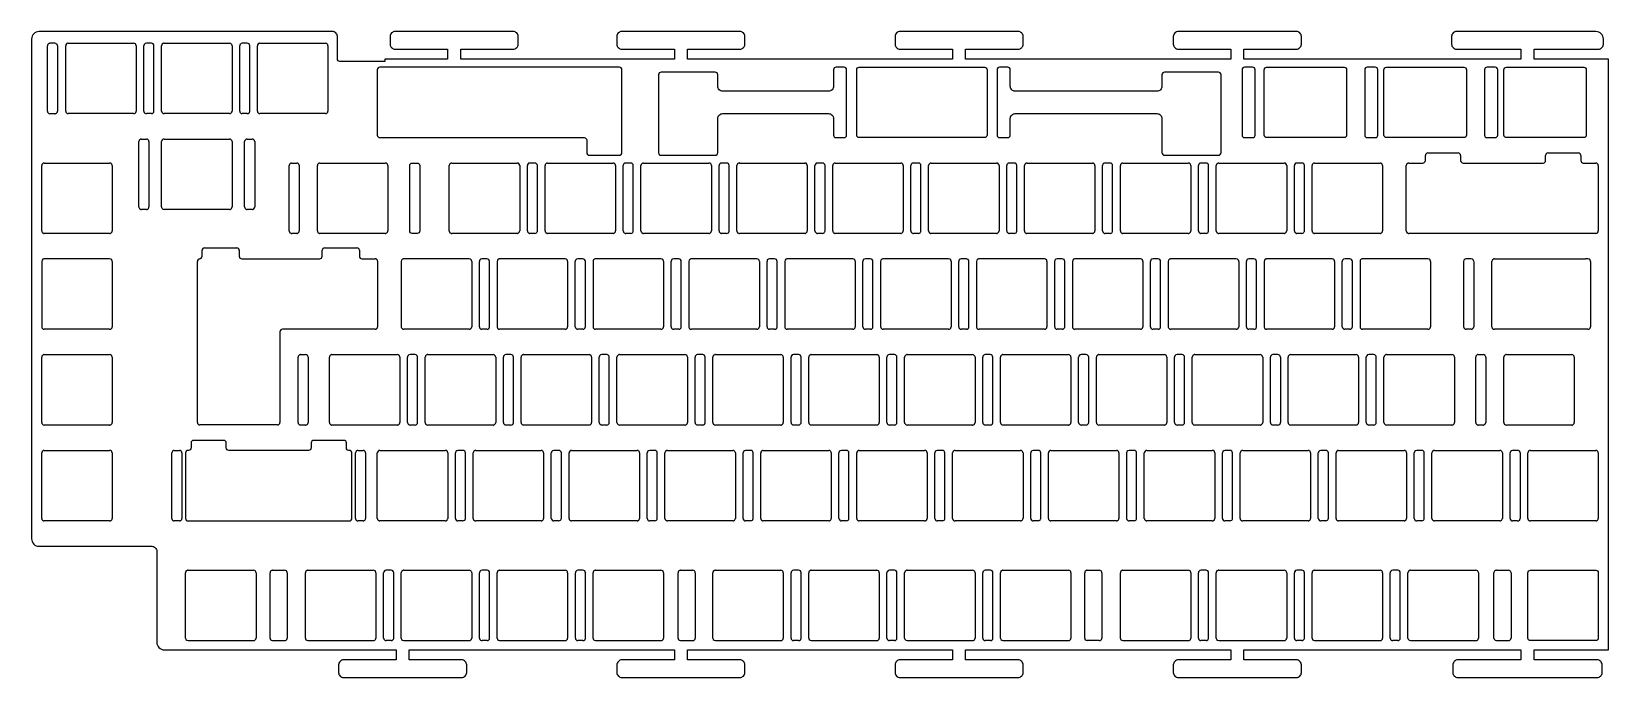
# Model space of a CAD drawing. Header units: millimetres. Extents: x -167 to 146, y -50 to 78.
import ezdxf

# ---------------------------------------------------------------- set-up
doc = ezdxf.new("R2010")
doc.units = ezdxf.units.MM
doc.layers.get('0').update_dxf_attribs({"linetype": 'CONTINUOUS'})

msp = doc.modelspace()

# ---------------------------------------------------------------- linework, layer by layer
for p, q in [((-164.1, 62.55), (-164.1, 75.55)), ((-162.6, 76.05), (-162.6, 76.05)), ((-162.1, 75.55), (-162.1, 62.55)), ((-160.46, 62.57), (-160.46, 75.56)), ((-159.96, 76.07), (-146.96, 76.07)), ((-146.61, 75.92), (-146.61, 75.92)), ((-146.46, 75.56), (-146.46, 62.57)), ((-144.94, 62.57), (-144.94, 75.56)), ((-142.94, 62.57), (-142.94, 75.56)), ((-141.41, 62.57), (-141.41, 75.56)), ((-140.91, 76.07), (-127.91, 76.07)), ((-127.56, 75.92), (-127.56, 75.92)), ((-127.41, 75.56), (-127.41, 62.57)), ((-125.89, 62.57), (-125.89, 75.56)), ((-123.89, 62.57), (-123.89, 75.56)), ((-122.36, 62.57), (-122.36, 75.56)), ((-121.86, 76.07), (-108.86, 76.07)), ((-108.51, 75.92), (-108.51, 75.92)), ((-108.36, 75.56), (-108.36, 62.57)), ((-162.6, 62.05), (-163.6, 62.05)), ((-146.96, 62.07), (-159.96, 62.07)), ((-143.44, 62.07), (-144.44, 62.07)), ((-127.91, 62.07), (-140.91, 62.07)), ((-124.39, 62.07), (-125.39, 62.07)), ((-108.86, 62.07), (-121.86, 62.07)), ((-145.92, 43.52), (-145.92, 56.52)), ((-145.42, 57.02), (-144.42, 57.02)), ((-143.92, 56.52), (-143.92, 43.52)), ((-141.41, 43.52), (-141.41, 56.52)), ((-140.91, 57.02), (-127.91, 57.02)), ((-127.56, 56.87), (-127.56, 56.87)), ((-127.41, 56.52), (-127.41, 43.52)), ((-124.91, 43.52), (-124.91, 56.52)), ((-124.41, 57.02), (-123.41, 57.02)), ((-122.91, 56.52), (-122.91, 43.52)), ((109.7, 52.75), (109.7, 53.75)), ((110.2, 54.25), (116.2, 54.25)), ((116.7, 53.75), (116.7, 52.75)), ((133.58, 52.75), (133.58, 53.75)), ((134.08, 54.25), (140.08, 54.25)), ((140.58, 53.75), (140.58, 52.75)), ((-165.23, 38.75), (-165.23, 51.75)), ((-164.74, 52.25), (-164.74, 52.25)), ((-164.73, 52.25), (-151.73, 52.25)), ((-151.23, 51.75), (-151.23, 38.75)), ((-116.06, 38.75), (-116.06, 51.75)), ((-115.56, 52.25), (-114.56, 52.25)), ((-114.06, 51.75), (-114.06, 38.75)), ((-110.46, 38.75), (-110.46, 51.75)), ((-109.97, 52.25), (-109.97, 52.25)), ((-109.96, 52.25), (-96.96, 52.25)), ((-96.46, 51.75), (-96.46, 38.75)), ((-84.26, 38.75), (-84.26, 51.75)), ((-83.77, 52.25), (-83.77, 52.25)), ((-83.76, 52.25), (-70.76, 52.25)), ((-70.26, 51.75), (-70.26, 38.75)), ((-68.74, 38.75), (-68.74, 51.75)), ((-66.74, 38.75), (-66.74, 51.75)), ((-65.21, 38.75), (-65.21, 51.75)), ((-64.72, 52.25), (-64.72, 52.25)), ((-64.71, 52.25), (-51.71, 52.25)), ((-51.21, 51.75), (-51.21, 38.75)), ((-49.69, 38.75), (-49.69, 51.75)), ((-47.69, 38.75), (-47.69, 51.75)), ((-46.16, 38.75), (-46.16, 51.75)), ((-45.67, 52.25), (-45.67, 52.25)), ((-45.66, 52.25), (-32.66, 52.25)), ((-32.16, 51.75), (-32.16, 38.75)), ((-30.64, 38.75), (-30.64, 51.75)), ((-28.64, 38.75), (-28.64, 51.75)), ((-27.11, 38.75), (-27.11, 51.75)), ((-26.62, 52.25), (-26.62, 52.25)), ((-26.61, 52.25), (-13.61, 52.25)), ((-13.11, 51.75), (-13.11, 38.75)), ((-11.59, 38.75), (-11.59, 51.75)), ((-9.59, 38.75), (-9.59, 51.75)), ((-8.06, 38.75), (-8.06, 51.75)), ((-7.57, 52.25), (-7.57, 52.25)), ((-7.56, 52.25), (5.44, 52.25)), ((5.94, 51.75), (5.94, 38.75)), ((7.46, 38.75), (7.46, 51.75)), ((9.46, 38.75), (9.46, 51.75)), ((10.99, 38.75), (10.99, 51.75)), ((11.48, 52.25), (11.48, 52.25)), ((11.49, 52.25), (24.49, 52.25)), ((24.99, 51.75), (24.99, 38.75)), ((26.51, 38.75), (26.51, 51.75)), ((28.51, 38.75), (28.51, 51.75)), ((30.04, 38.75), (30.04, 51.75)), ((30.54, 52.25), (43.54, 52.25)), ((44.04, 51.75), (44.04, 38.75)), ((45.56, 38.75), (45.56, 51.75)), ((47.56, 38.75), (47.56, 51.75)), ((49.09, 38.75), (49.09, 51.75)), ((49.59, 52.25), (62.59, 52.25)), ((63.09, 51.75), (63.09, 38.75)), ((64.61, 38.75), (64.61, 51.75)), ((66.61, 38.75), (66.61, 51.75)), ((68.14, 38.75), (68.14, 51.75)), ((68.64, 52.25), (81.64, 52.25)), ((82.14, 51.75), (82.14, 38.75)), ((83.66, 38.75), (83.66, 51.75)), ((85.66, 38.75), (85.66, 51.75)), ((87.19, 38.75), (87.19, 51.75)), ((87.69, 52.25), (100.69, 52.25)), ((101.19, 51.75), (101.19, 38.75)), ((105.89, 38.75), (105.89, 51.75)), ((106.39, 52.25), (109.2, 52.25)), ((117.2, 52.25), (133.08, 52.25)), ((141.08, 52.25), (143.55, 52.25)), ((144.05, 51.75), (144.05, 38.75)), ((-144.42, 43.02), (-145.42, 43.02)), ((-127.91, 43.02), (-140.91, 43.02)), ((-123.41, 43.02), (-124.41, 43.02)), ((-123.06, 43.16), (-123.06, 43.16)), ((-151.73, 38.25), (-164.73, 38.25)), ((-114.56, 38.25), (-115.56, 38.25)), ((-96.96, 38.25), (-109.96, 38.25)), ((-70.76, 38.25), (-83.76, 38.25)), ((-67.24, 38.25), (-68.24, 38.25)), ((-51.71, 38.25), (-64.71, 38.25)), ((-48.19, 38.25), (-49.19, 38.25)), ((-32.66, 38.25), (-45.66, 38.25)), ((-29.14, 38.25), (-30.14, 38.25)), ((-13.61, 38.25), (-26.61, 38.25)), ((-10.09, 38.25), (-11.09, 38.25)), ((5.44, 38.25), (-7.56, 38.25)), ((8.96, 38.25), (7.96, 38.25)), ((24.49, 38.25), (11.49, 38.25)), ((28.01, 38.25), (27.01, 38.25)), ((43.54, 38.25), (30.54, 38.25)), ((47.06, 38.25), (46.06, 38.25)), ((62.59, 38.25), (49.59, 38.25)), ((66.11, 38.25), (65.11, 38.25)), ((81.64, 38.25), (68.64, 38.25)), ((85.16, 38.25), (84.16, 38.25)), ((100.69, 38.25), (87.69, 38.25)), ((143.55, 38.25), (106.39, 38.25)), ((-133.38, 33.7), (-133.38, 34.89)), ((-132.88, 35.39), (-126.48, 35.39)), ((-125.98, 34.89), (-125.98, 33.7)), ((-109.5, 33.7), (-109.5, 34.89)), ((-109, 35.39), (-102.6, 35.39)), ((-102.1, 34.89), (-102.1, 33.7)), ((-165.23, 32.7), (-165.23, 19.7)), ((-165.23, 32.7), (-165.23, 32.7)), ((-151.73, 33.2), (-164.73, 33.2)), ((-151.73, 33.2), (-151.73, 33.2)), ((-151.23, 32.71), (-151.23, 32.71)), ((-151.23, 32.7), (-151.23, 19.7)), ((-134.3, 0.68), (-134.3, 32.7)), ((-125.48, 33.2), (-110, 33.2)), ((-101.6, 33.2), (-99.37, 33.2)), ((-99.37, 33.2), (-99, 33.21)), ((-98.5, 32.71), (-98.5, 19.7)), ((-93.79, 32.7), (-93.79, 19.7)), ((-93.79, 32.7), (-93.79, 32.7)), ((-80.29, 33.2), (-93.29, 33.2)), ((-80.29, 33.2), (-80.29, 33.2)), ((-79.79, 32.71), (-79.79, 32.71)), ((-79.79, 32.7), (-79.79, 19.7)), ((-78.26, 19.7), (-78.26, 32.7)), ((-76.26, 19.7), (-76.26, 32.7)), ((-74.74, 32.7), (-74.74, 19.7)), ((-74.74, 32.7), (-74.74, 32.7)), ((-61.24, 33.2), (-74.24, 33.2)), ((-61.24, 33.2), (-61.24, 33.2)), ((-60.74, 32.71), (-60.74, 32.71)), ((-60.74, 32.7), (-60.74, 19.7)), ((-59.21, 19.7), (-59.21, 32.7)), ((-57.21, 19.7), (-57.21, 32.7)), ((-55.69, 32.7), (-55.69, 19.7)), ((-55.69, 32.7), (-55.69, 32.7)), ((-42.19, 33.2), (-55.19, 33.2)), ((-42.19, 33.2), (-42.19, 33.2)), ((-41.69, 32.71), (-41.69, 32.71)), ((-41.69, 32.7), (-41.69, 19.7)), ((-40.16, 19.7), (-40.16, 32.7)), ((-38.16, 19.7), (-38.16, 32.7)), ((-36.64, 32.7), (-36.64, 19.7)), ((-36.64, 32.7), (-36.64, 32.7)), ((-23.14, 33.2), (-36.14, 33.2)), ((-23.14, 33.2), (-23.14, 33.2)), ((-22.64, 32.71), (-22.64, 32.71)), ((-22.64, 32.7), (-22.64, 19.7)), ((-21.11, 19.7), (-21.11, 32.7)), ((-19.11, 19.7), (-19.11, 32.7)), ((-17.59, 32.7), (-17.59, 19.7)), ((-17.59, 32.7), (-17.59, 32.7)), ((-4.09, 33.2), (-17.09, 33.2)), ((-4.09, 33.2), (-4.09, 33.2)), ((-3.59, 32.71), (-3.59, 32.71)), ((-3.59, 32.7), (-3.59, 19.7)), ((-2.06, 19.7), (-2.06, 32.7)), ((-0.06, 19.7), (-0.06, 32.7)), ((1.46, 32.7), (1.46, 19.7)), ((1.46, 32.7), (1.46, 32.7)), ((14.96, 33.2), (1.96, 33.2)), ((14.96, 33.2), (14.96, 33.2)), ((15.46, 32.71), (15.46, 32.71)), ((15.46, 32.7), (15.46, 19.7)), ((16.99, 19.7), (16.99, 32.7)), ((18.99, 19.7), (18.99, 32.7)), ((20.51, 32.7), (20.51, 19.7)), ((20.51, 32.7), (20.51, 32.7)), ((34.01, 33.2), (21.01, 33.2)), ((34.01, 33.2), (34.01, 33.2)), ((34.51, 32.71), (34.51, 32.71)), ((34.51, 32.7), (34.51, 19.7)), ((36.04, 19.7), (36.04, 32.7)), ((38.04, 19.7), (38.04, 32.7)), ((39.56, 32.7), (39.56, 19.7)), ((39.56, 32.7), (39.56, 32.7)), ((53.06, 33.2), (40.06, 33.2)), ((53.06, 33.2), (53.06, 33.2)), ((53.56, 32.71), (53.56, 32.71)), ((53.56, 32.7), (53.56, 19.7)), ((55.09, 19.7), (55.09, 32.7)), ((57.09, 19.7), (57.09, 32.7)), ((58.61, 32.7), (58.61, 19.7)), ((58.61, 32.7), (58.61, 32.7)), ((72.11, 33.2), (59.11, 33.2)), ((72.11, 33.2), (72.11, 33.2)), ((72.61, 32.71), (72.61, 32.71)), ((72.61, 32.7), (72.61, 19.7)), ((74.14, 19.7), (74.14, 32.7)), ((76.14, 19.7), (76.14, 32.7)), ((77.66, 32.7), (77.66, 19.7)), ((77.66, 32.7), (77.66, 32.7)), ((91.16, 33.2), (78.16, 33.2)), ((91.16, 33.2), (91.16, 33.2)), ((91.66, 32.71), (91.66, 32.71)), ((91.66, 32.7), (91.66, 19.7)), ((93.19, 19.7), (93.19, 32.7)), ((95.19, 19.7), (95.19, 32.7)), ((96.71, 32.7), (96.71, 19.7)), ((96.71, 32.7), (96.71, 32.7)), ((110.21, 33.2), (97.21, 33.2)), ((110.21, 33.2), (110.21, 33.2)), ((110.71, 32.71), (110.71, 32.71)), ((110.71, 32.7), (110.71, 19.7)), ((117.3, 32.7), (117.3, 19.7)), ((117.3, 32.7), (117.3, 32.7)), ((118.8, 33.2), (118.8, 33.2)), ((119.3, 32.71), (119.3, 32.71)), ((119.3, 32.7), (119.3, 19.7)), ((122.9, 19.7), (122.9, 32.7)), ((123.4, 33.2), (141.5, 33.2)), ((142, 33.2), (142, 33.2)), ((142.5, 32.71), (142.5, 32.71)), ((142.5, 32.7), (142.5, 19.7)), ((-151.73, 19.2), (-164.73, 19.2)), ((-99, 19.2), (-117.39, 19.2)), ((-80.29, 19.2), (-93.29, 19.2)), ((-76.76, 19.2), (-77.76, 19.2)), ((-61.24, 19.2), (-74.24, 19.2)), ((-57.71, 19.2), (-58.71, 19.2)), ((-42.19, 19.2), (-55.19, 19.2)), ((-38.66, 19.2), (-39.66, 19.2)), ((-23.14, 19.2), (-36.14, 19.2)), ((-19.61, 19.2), (-20.61, 19.2)), ((-4.09, 19.2), (-17.09, 19.2)), ((-0.56, 19.2), (-1.56, 19.2)), ((14.96, 19.2), (1.96, 19.2)), ((18.49, 19.2), (17.49, 19.2)), ((34.01, 19.2), (21.01, 19.2)), ((37.54, 19.2), (36.54, 19.2)), ((53.06, 19.2), (40.06, 19.2)), ((56.59, 19.2), (55.59, 19.2)), ((72.11, 19.2), (59.11, 19.2)), ((75.64, 19.2), (74.64, 19.2)), ((91.16, 19.2), (78.16, 19.2)), ((94.69, 19.2), (93.69, 19.2)), ((110.21, 19.2), (97.21, 19.2)), ((118.8, 19.2), (117.8, 19.2)), ((142, 19.2), (123.4, 19.2)), ((-117.89, 18.7), (-117.89, 0.68)), ((-165.23, 0.65), (-165.23, 13.65)), ((-164.73, 14.15), (-151.73, 14.15)), ((-151.37, 14.01), (-151.37, 14.01)), ((-151.23, 13.65), (-151.23, 0.65)), ((-114.29, 0.65), (-114.29, 13.65)), ((-113.79, 14.15), (-112.79, 14.15)), ((-112.44, 14.01), (-112.44, 14.01)), ((-112.29, 13.65), (-112.29, 0.65)), ((-108.08, 0.65), (-108.08, 13.65)), ((-107.58, 14.15), (-94.58, 14.15)), ((-94.08, 13.65), (-94.08, 0.65)), ((-92.55, 0.65), (-92.55, 13.65)), ((-90.55, 0.65), (-90.55, 13.65)), ((-89.03, 0.65), (-89.03, 13.65)), ((-88.53, 14.15), (-75.53, 14.15)), ((-75.17, 14.01), (-75.17, 14.01)), ((-75.03, 13.65), (-75.03, 0.65)), ((-73.5, 0.65), (-73.5, 13.65)), ((-71.5, 0.65), (-71.5, 13.65)), ((-69.98, 0.65), (-69.98, 13.65)), ((-69.48, 14.15), (-56.48, 14.15)), ((-56.12, 14.01), (-56.12, 14.01)), ((-55.98, 13.65), (-55.98, 0.65)), ((-54.45, 0.65), (-54.45, 13.65)), ((-52.45, 0.65), (-52.45, 13.65)), ((-50.93, 0.65), (-50.93, 13.65)), ((-50.43, 14.15), (-37.43, 14.15)), ((-37.07, 14.01), (-37.07, 14.01)), ((-36.93, 13.65), (-36.93, 0.65)), ((-35.4, 0.65), (-35.4, 13.65)), ((-33.4, 0.65), (-33.4, 13.65)), ((-31.88, 0.65), (-31.88, 13.65)), ((-31.38, 14.15), (-18.38, 14.15)), ((-18.02, 14.01), (-18.02, 14.01)), ((-17.88, 13.65), (-17.88, 0.65)), ((-16.35, 0.65), (-16.35, 13.65)), ((-14.35, 0.65), (-14.35, 13.65)), ((-12.83, 0.65), (-12.83, 13.65)), ((-12.33, 14.15), (0.67, 14.15)), ((1.03, 14.01), (1.03, 14.01)), ((1.17, 13.65), (1.17, 0.65)), ((2.7, 0.65), (2.7, 13.65)), ((4.7, 0.65), (4.7, 13.65)), ((6.22, 0.65), (6.22, 13.65)), ((6.72, 14.15), (19.72, 14.15)), ((20.08, 14.01), (20.08, 14.01)), ((20.22, 13.65), (20.22, 0.65)), ((21.75, 0.65), (21.75, 13.65)), ((23.75, 0.65), (23.75, 13.65)), ((25.27, 0.65), (25.27, 13.65)), ((25.77, 14.15), (38.77, 14.15)), ((39.13, 14.01), (39.13, 14.01)), ((39.27, 13.65), (39.27, 0.65)), ((40.8, 0.65), (40.8, 13.65)), ((42.8, 0.65), (42.8, 13.65)), ((44.32, 0.65), (44.32, 13.65)), ((44.82, 14.15), (57.82, 14.15)), ((58.18, 14.01), (58.18, 14.01)), ((58.32, 13.65), (58.32, 0.65)), ((59.85, 0.65), (59.85, 13.65)), ((61.85, 0.65), (61.85, 13.65)), ((63.37, 0.65), (63.37, 13.65)), ((63.87, 14.15), (76.87, 14.15)), ((77.23, 14.01), (77.23, 14.01)), ((77.37, 13.65), (77.37, 0.65)), ((78.9, 0.65), (78.9, 13.65)), ((80.9, 13.65), (80.9, 0.65)), ((82.42, 0.65), (82.42, 13.65)), ((82.92, 14.15), (95.92, 14.15)), ((96.28, 14.01), (96.28, 14.01)), ((96.42, 13.65), (96.42, 0.65)), ((97.95, 0.65), (97.95, 13.65)), ((99.95, 0.65), (99.95, 13.65)), ((101.47, 0.65), (101.47, 13.65)), ((101.97, 14.15), (114.97, 14.15)), ((115.33, 14.01), (115.33, 14.01)), ((115.47, 13.65), (115.47, 0.65)), ((119.69, 0.65), (119.69, 13.65)), ((120.19, 14.15), (121.19, 14.15)), ((121.54, 14.01), (121.54, 14.01)), ((121.69, 13.65), (121.69, 0.65)), ((125.29, 0.65), (125.29, 13.65)), ((125.79, 14.15), (138.79, 14.15)), ((139.14, 14.01), (139.14, 14.01)), ((139.29, 13.65), (139.29, 0.65)), ((-151.73, 0.15), (-164.73, 0.15)), ((-118.39, 0.18), (-133.8, 0.18)), ((-112.79, 0.15), (-113.79, 0.15)), ((-94.58, 0.15), (-107.58, 0.15)), ((-91.05, 0.15), (-92.05, 0.15)), ((-75.53, 0.15), (-88.53, 0.15)), ((-72, 0.15), (-73, 0.15)), ((-56.48, 0.15), (-69.48, 0.15)), ((-52.95, 0.15), (-53.95, 0.15)), ((-37.43, 0.15), (-50.43, 0.15)), ((-33.9, 0.15), (-34.9, 0.15)), ((-18.38, 0.15), (-31.38, 0.15)), ((-14.85, 0.15), (-15.85, 0.15)), ((0.67, 0.15), (-12.33, 0.15)), ((4.2, 0.15), (3.2, 0.15)), ((19.72, 0.15), (6.72, 0.15)), ((23.25, 0.15), (22.25, 0.15)), ((38.77, 0.15), (25.77, 0.15)), ((42.3, 0.15), (41.3, 0.15)), ((57.82, 0.15), (44.82, 0.15)), ((61.35, 0.15), (60.35, 0.15)), ((76.87, 0.15), (63.87, 0.15)), ((80.4, 0.15), (79.4, 0.15)), ((95.92, 0.15), (82.92, 0.15)), ((99.45, 0.15), (98.45, 0.15)), ((114.97, 0.15), (101.97, 0.15)), ((121.19, 0.15), (120.19, 0.15)), ((138.79, 0.15), (125.79, 0.15)), ((-165.23, -18.4), (-165.23, -5.4)), ((-164.73, -4.9), (-151.73, -4.9)), ((-151.37, -5.04), (-151.37, -5.04)), ((-151.23, -5.4), (-151.23, -18.4)), ((-139.38, -18.4), (-139.38, -5.4)), ((-138.88, -4.9), (-137.88, -4.9)), ((-137.52, -5.04), (-137.52, -5.04)), ((-137.38, -5.4), (-137.38, -18.4)), ((-102.88, -18.4), (-102.88, -5.4)), ((-102.38, -4.9), (-101.38, -4.9)), ((-101.02, -5.04), (-101.02, -5.04)), ((-100.88, -5.4), (-100.88, -18.4)), ((-98.55, -18.4), (-98.55, -5.4)), ((-98.05, -4.9), (-85.05, -4.9)), ((-84.7, -5.04), (-84.7, -5.04)), ((-84.55, -5.4), (-84.55, -18.4)), ((-83.03, -18.4), (-83.03, -5.4)), ((-81.03, -18.4), (-81.03, -5.4)), ((-79.5, -18.4), (-79.5, -5.4)), ((-79, -4.9), (-66, -4.9)), ((-65.65, -5.04), (-65.65, -5.04)), ((-65.5, -5.4), (-65.5, -18.4)), ((-63.98, -18.4), (-63.98, -5.4)), ((-61.98, -18.4), (-61.98, -5.4)), ((-60.45, -18.4), (-60.45, -5.4)), ((-59.95, -4.9), (-46.95, -4.9)), ((-46.6, -5.04), (-46.6, -5.04)), ((-46.45, -5.4), (-46.45, -18.4)), ((-44.93, -18.4), (-44.93, -5.4)), ((-42.93, -18.4), (-42.93, -5.4)), ((-41.4, -18.4), (-41.4, -5.4)), ((-40.9, -4.9), (-27.9, -4.9)), ((-27.55, -5.04), (-27.55, -5.04)), ((-27.4, -5.4), (-27.4, -18.4)), ((-25.88, -18.4), (-25.88, -5.4)), ((-23.88, -18.4), (-23.88, -5.4)), ((-22.35, -18.4), (-22.35, -5.4)), ((-21.85, -4.9), (-8.85, -4.9)), ((-8.5, -5.04), (-8.5, -5.04)), ((-8.35, -5.4), (-8.35, -18.4)), ((-6.83, -18.4), (-6.83, -5.4)), ((-4.83, -18.4), (-4.83, -5.4)), ((-3.3, -18.4), (-3.3, -5.4)), ((-2.8, -4.9), (10.2, -4.9)), ((10.55, -5.04), (10.55, -5.04)), ((10.7, -5.4), (10.7, -18.4)), ((12.22, -18.4), (12.22, -5.4)), ((14.22, -18.4), (14.22, -5.4)), ((15.75, -18.4), (15.75, -5.4)), ((16.25, -4.9), (29.25, -4.9)), ((29.6, -5.04), (29.6, -5.04)), ((29.75, -5.4), (29.75, -18.4)), ((31.27, -18.4), (31.27, -5.4)), ((33.27, -18.4), (33.27, -5.4)), ((34.8, -18.4), (34.8, -5.4)), ((35.3, -4.9), (48.3, -4.9)), ((48.65, -5.04), (48.65, -5.04)), ((48.8, -5.4), (48.8, -18.4)), ((50.32, -5.4), (50.32, -18.4)), ((52.32, -18.4), (52.32, -5.4)), ((53.85, -18.4), (53.85, -5.4)), ((54.35, -4.9), (67.35, -4.9)), ((67.7, -5.04), (67.7, -5.04)), ((67.85, -5.4), (67.85, -18.4)), ((69.37, -18.4), (69.37, -5.4)), ((71.37, -18.4), (71.37, -5.4)), ((72.9, -18.4), (72.9, -5.4)), ((73.4, -4.9), (86.4, -4.9)), ((86.75, -5.04), (86.75, -5.04)), ((86.9, -5.4), (86.9, -18.4)), ((88.42, -18.4), (88.42, -5.4)), ((90.42, -18.4), (90.42, -5.4)), ((91.95, -18.4), (91.95, -5.4)), ((92.45, -4.9), (105.45, -4.9)), ((105.8, -5.04), (105.8, -5.04)), ((105.95, -5.4), (105.95, -18.4)), ((107.47, -18.4), (107.47, -5.4)), ((109.47, -18.4), (109.47, -5.4)), ((111, -18.4), (111, -5.4)), ((111.5, -4.9), (124.5, -4.9)), ((124.85, -5.04), (124.85, -5.04)), ((125, -5.4), (125, -18.4)), ((126.52, -18.4), (126.52, -5.4)), ((128.52, -5.4), (128.52, -18.4)), ((130.05, -18.4), (130.05, -5.4)), ((130.55, -4.9), (143.55, -4.9)), ((143.9, -5.04), (143.9, -5.04)), ((144.05, -5.4), (144.05, -18.4)), ((-151.73, -18.9), (-164.73, -18.9)), ((-137.88, -18.9), (-138.88, -18.9)), ((-101.38, -18.9), (-102.38, -18.9)), ((-85.05, -18.9), (-98.05, -18.9)), ((-81.53, -18.9), (-82.53, -18.9)), ((-66, -18.9), (-79, -18.9)), ((-62.48, -18.9), (-63.48, -18.9)), ((-46.95, -18.9), (-59.95, -18.9)), ((-43.43, -18.9), (-44.43, -18.9)), ((-27.9, -18.9), (-40.9, -18.9)), ((-24.38, -18.9), (-25.38, -18.9)), ((-8.85, -18.9), (-21.85, -18.9)), ((-5.33, -18.9), (-6.33, -18.9)), ((10.2, -18.9), (-2.8, -18.9)), ((13.72, -18.9), (12.72, -18.9)), ((29.25, -18.9), (16.25, -18.9)), ((32.77, -18.9), (31.77, -18.9)), ((48.3, -18.9), (35.3, -18.9)), ((51.82, -18.9), (50.82, -18.9)), ((67.35, -18.9), (54.35, -18.9)), ((70.87, -18.9), (69.87, -18.9)), ((86.4, -18.9), (73.4, -18.9)), ((89.92, -18.9), (88.92, -18.9)), ((105.45, -18.9), (92.45, -18.9)), ((108.97, -18.9), (107.97, -18.9)), ((124.5, -18.9), (111.5, -18.9)), ((128.02, -18.9), (127.02, -18.9)), ((143.55, -18.9), (130.55, -18.9)), ((-136.65, -42.21), (-136.65, -29.21)), ((-136.15, -28.71), (-123.15, -28.71)), ((-122.8, -28.86), (-122.8, -28.86)), ((-122.65, -29.21), (-122.65, -42.21)), ((-119.86, -42.21), (-119.86, -29.21)), ((-119.36, -28.71), (-116.96, -28.71)), ((-116.46, -29.21), (-116.46, -42.21)), ((-112.84, -42.21), (-112.84, -29.21)), ((-112.34, -28.71), (-99.34, -28.71)), ((-98.99, -28.86), (-98.99, -28.86)), ((-98.84, -29.21), (-98.84, -42.21)), ((-97.29, -42.21), (-97.29, -29.21)), ((-95.29, -42.21), (-95.29, -29.21)), ((-93.79, -42.21), (-93.79, -29.21)), ((-93.29, -28.71), (-80.29, -28.71)), ((-79.94, -28.86), (-79.94, -28.86)), ((-79.79, -29.21), (-79.79, -42.21)), ((-78.24, -42.21), (-78.24, -29.21)), ((-76.24, -42.21), (-76.24, -29.21)), ((-74.74, -42.21), (-74.74, -29.21)), ((-74.24, -28.71), (-61.24, -28.71)), ((-60.89, -28.86), (-60.89, -28.86)), ((-60.74, -29.21), (-60.74, -42.21)), ((-59.19, -42.21), (-59.19, -29.21)), ((-57.19, -42.21), (-57.19, -29.21)), ((-55.69, -42.21), (-55.69, -29.21)), ((-55.19, -28.71), (-42.19, -28.71)), ((-41.84, -28.86), (-41.84, -28.86)), ((-41.69, -29.21), (-41.69, -42.21)), ((-38.78, -42.21), (-38.78, -29.21)), ((-38.28, -28.71), (-35.88, -28.71)), ((-35.38, -29.21), (-35.38, -42.21)), ((-31.88, -42.21), (-31.88, -29.21)), ((-31.38, -28.71), (-18.38, -28.71)), ((-18.02, -28.86), (-18.02, -28.86)), ((-17.88, -29.21), (-17.88, -42.21)), ((-16.34, -42.21), (-16.34, -29.21)), ((-14.34, -42.21), (-14.34, -29.21)), ((-12.83, -42.21), (-12.83, -29.21)), ((-12.33, -28.71), (0.67, -28.71)), ((1.03, -28.86), (1.03, -28.86)), ((1.17, -29.21), (1.17, -42.21)), ((2.71, -42.21), (2.71, -29.21)), ((4.71, -42.21), (4.71, -29.21)), ((6.22, -42.21), (6.22, -29.21)), ((6.72, -28.71), (19.72, -28.71)), ((20.08, -28.86), (20.08, -28.86)), ((20.22, -29.21), (20.22, -42.21)), ((21.76, -42.21), (21.76, -29.21)), ((23.76, -42.21), (23.76, -29.21)), ((25.27, -42.21), (25.27, -29.21)), ((25.77, -28.71), (38.77, -28.71)), ((39.13, -28.86), (39.13, -28.86)), ((39.27, -29.21), (39.27, -42.21)), ((42.01, -42.21), (42.01, -29.21)), ((42.51, -28.71), (44.91, -28.71)), ((45.41, -29.21), (45.41, -42.21)), ((49.09, -42.21), (49.09, -29.21)), ((49.59, -28.71), (62.59, -28.71)), ((62.94, -28.86), (62.94, -28.86)), ((63.09, -29.21), (63.09, -42.21)), ((64.61, -42.21), (64.61, -29.21)), ((66.61, -42.21), (66.61, -29.21)), ((68.14, -42.21), (68.14, -29.21)), ((68.64, -28.71), (81.64, -28.71)), ((81.99, -28.86), (81.99, -28.86)), ((82.14, -29.21), (82.14, -42.21)), ((83.66, -42.21), (83.66, -29.21)), ((85.66, -42.21), (85.66, -29.21)), ((87.19, -42.21), (87.19, -29.21)), ((87.69, -28.71), (100.69, -28.71)), ((101.04, -28.86), (101.04, -28.86)), ((101.19, -29.21), (101.19, -42.21)), ((102.71, -42.21), (102.71, -29.21)), ((104.71, -42.21), (104.71, -29.21)), ((106.24, -42.21), (106.24, -29.21)), ((106.74, -28.71), (119.74, -28.71)), ((120.09, -28.86), (120.09, -28.86)), ((120.24, -29.21), (120.24, -42.21)), ((123.32, -42.21), (123.32, -29.21)), ((123.82, -28.71), (126.22, -28.71)), ((126.72, -29.21), (126.72, -42.21)), ((-136.15, -42.71), (-123.15, -42.71)), ((-136.15, -42.71), (-136.15, -42.71)), ((-119.36, -42.71), (-116.96, -42.71)), ((-119.36, -42.71), (-119.36, -42.71)), ((-112.34, -42.71), (-99.34, -42.71)), ((-112.34, -42.71), (-112.34, -42.71)), ((-95.79, -42.71), (-96.79, -42.71)), ((-93.29, -42.71), (-80.29, -42.71)), ((-93.29, -42.71), (-93.29, -42.71)), ((-76.74, -42.71), (-77.74, -42.71)), ((-74.24, -42.71), (-61.24, -42.71)), ((-74.24, -42.71), (-74.24, -42.71)), ((-57.69, -42.71), (-58.69, -42.71)), ((-55.19, -42.71), (-42.19, -42.71)), ((-55.19, -42.71), (-55.19, -42.71)), ((-38.28, -42.71), (-35.88, -42.71)), ((-38.28, -42.71), (-38.28, -42.71)), ((-31.38, -42.71), (-18.38, -42.71)), ((-31.38, -42.71), (-31.38, -42.71)), ((-14.84, -42.71), (-15.84, -42.71)), ((-12.33, -42.71), (0.67, -42.71)), ((-12.33, -42.71), (-12.33, -42.71)), ((4.21, -42.71), (3.21, -42.71)), ((6.72, -42.71), (19.72, -42.71)), ((6.72, -42.71), (6.72, -42.71)), ((23.26, -42.71), (22.26, -42.71)), ((25.77, -42.71), (38.77, -42.71)), ((25.77, -42.71), (25.77, -42.71)), ((44.91, -42.71), (42.51, -42.71)), ((49.59, -42.71), (62.59, -42.71)), ((49.59, -42.71), (49.59, -42.71)), ((66.11, -42.71), (65.11, -42.71)), ((68.64, -42.71), (81.64, -42.71)), ((68.64, -42.71), (68.64, -42.71)), ((85.16, -42.71), (84.16, -42.71)), ((87.69, -42.71), (100.69, -42.71)), ((87.69, -42.71), (87.69, -42.71)), ((104.21, -42.71), (103.21, -42.71)), ((106.74, -42.71), (119.74, -42.71)), ((106.74, -42.71), (106.74, -42.71)), ((123.82, -42.71), (126.22, -42.71)), ((123.82, -42.71), (123.82, -42.71))]:
    msp.add_line(p, q)
for points in [[(-81.98, 74.89), (-71.55, 74.89, 0.414214), (-70.55, 75.89), (-70.55, 77.39, 0.414214), (-71.55, 78.39), (-95, 78.39, 0.414214), (-96, 77.39), (-96, 75.89, 0.414214), (-95, 74.89), (-84.58, 74.89), (-84.58, 72.89), (-97.07, 72.89), (-97.07, 72.43), (-105.98, 72.43, -0.414214), (-106.48, 72.93), (-106.48, 77.39, 0.414214), (-107.48, 78.39), (-165.75, 78.39, 0.414214), (-167.25, 76.89), (-167.25, -22.45, 0.414214), (-165.75, -23.95), (-143.37, -23.95, -0.414214), (-142.37, -24.95), (-142.37, -43.04, 0.414214), (-140.87, -44.54), (-94.82, -44.54), (-94.82, -46.54), (-105.24, -46.54, 0.414214), (-106.24, -47.54), (-106.24, -49.04, 0.414214), (-105.24, -50.04), (-81.79, -50.04, 0.414214), (-80.79, -49.04), (-80.79, -47.54, 0.414214), (-81.79, -46.54), (-92.22, -46.54), (-92.22, -44.54), (-39.53, -44.54), (-39.53, -46.54), (-49.95, -46.54, 0.414214), (-50.95, -47.54), (-50.95, -49.04, 0.414214), (-49.95, -50.04), (-26.51, -50.04, 0.414214), (-25.51, -49.04), (-25.51, -47.54, 0.414214), (-26.51, -46.54), (-36.93, -46.54), (-36.93, -44.54), (15.75, -44.54), (15.75, -46.54), (5.33, -46.54, 0.414214), (4.33, -47.54), (4.33, -49.04, 0.414214), (5.33, -50.04), (28.78, -50.04, 0.414214), (29.78, -49.04), (29.78, -47.54, 0.414214), (28.78, -46.54), (18.35, -46.54), (18.35, -44.54), (71.04, -44.54), (71.04, -46.54), (60.61, -46.54, 0.414214), (59.61, -47.54), (59.61, -49.04, 0.414214), (60.61, -50.04), (84.06, -50.04, 0.414214), (85.06, -49.04), (85.06, -47.54, 0.414214), (84.06, -46.54), (73.64, -46.54), (73.64, -44.54), (128.69, -44.54), (128.69, -46.54), (116.15, -46.54, 0.414214), (115.15, -47.54), (115.15, -49.04, 0.414214), (116.15, -50.04), (143.82, -50.04, 0.414214), (144.82, -49.04), (144.82, -47.54, 0.414214), (143.82, -46.54), (131.29, -46.54), (131.29, -44.54), (146.07, -44.54), (146.07, 72.89), (131.29, 72.89), (131.29, 74.89), (144.07, 74.89, 0.414214), (145.07, 75.89), (145.07, 76.89, 0.414214), (143.57, 78.39), (115.9, 78.39, 0.414214), (114.9, 77.39), (114.9, 75.89, 0.414214), (115.9, 74.89), (128.69, 74.89), (128.69, 72.89), (73.64, 72.89), (73.64, 74.89), (84.06, 74.89, 0.414214), (85.06, 75.89), (85.06, 77.39, 0.414214), (84.06, 78.39), (60.61, 78.39, 0.414214), (59.61, 77.39), (59.61, 75.89, 0.414214), (60.61, 74.89), (71.04, 74.89), (71.04, 72.89), (18.35, 72.89), (18.35, 74.89), (28.78, 74.89, 0.414214), (29.78, 75.89), (29.78, 77.39, 0.414214), (28.78, 78.39), (5.33, 78.39, 0.414214), (4.33, 77.39), (4.33, 75.89, 0.414214), (5.33, 74.89), (15.75, 74.89), (15.75, 72.89), (-36.93, 72.89), (-36.93, 74.89), (-26.51, 74.89, 0.414214), (-25.51, 75.89), (-25.51, 77.39, 0.414214), (-26.51, 78.39), (-49.96, 78.39, 0.414214), (-50.96, 77.39), (-50.96, 75.89, 0.414214), (-49.96, 74.89), (-39.53, 74.89), (-39.53, 72.89), (-81.98, 72.89)], [(-56.95, 54.3, 0.414214), (-56.45, 53.8), (-50.45, 53.8, 0.414214), (-49.95, 54.3), (-49.95, 70.8, 0.414214), (-50.45, 71.3), (-98.05, 71.3, 0.414214), (-98.55, 70.8), (-98.55, 57.8, 0.414214), (-98.05, 57.3), (-57.45, 57.3, -0.414214), (-56.95, 56.8)], [(-42.66, 54.3, 0.414214), (-42.16, 53.8), (-31.4, 53.8, 0.414214), (-30.9, 54.3), (-30.9, 61.07, -0.414214), (-29.9, 62.07), (-8.9, 62.07, -0.414214), (-7.9, 61.07), (-7.9, 57.8, 0.414214), (-7.4, 57.3), (-5.8, 57.3, 0.414214), (-5.3, 57.8), (-5.3, 70.8, 0.414214), (-5.8, 71.3), (-7.4, 71.3, 0.414214), (-7.9, 70.8), (-7.9, 67.53, -0.414214), (-8.9, 66.53), (-29.9, 66.53, -0.414214), (-30.9, 67.53), (-30.9, 69.8, 0.414214), (-31.4, 70.3), (-42.16, 70.3, 0.414214), (-42.66, 69.8)], [(-2.8, 71.3), (22.1, 71.3, -0.414214), (22.6, 70.8), (22.6, 57.8, -0.414214), (22.1, 57.3), (-2.8, 57.3, -0.414214), (-3.3, 57.8), (-3.3, 70.8, -0.414214)], [(57.35, 54.3, 0.414214), (57.85, 53.8), (68.6, 53.8, 0.414214), (69.1, 54.3), (69.1, 69.8, 0.414214), (68.6, 70.3), (57.85, 70.3, 0.414214), (57.35, 69.8), (57.35, 67.53, -0.414214), (56.35, 66.53), (28.21, 66.53, -0.414214), (27.21, 67.53), (27.21, 70.8, 0.414214), (26.71, 71.3), (25.1, 71.3, 0.414214), (24.6, 70.8), (24.6, 57.8, 0.414214), (25.1, 57.3), (26.71, 57.3, 0.414214), (27.21, 57.8), (27.21, 61.07, -0.414214), (28.21, 62.07), (56.35, 62.07, -0.414214), (57.35, 61.07)], [(75.37, 57.3, 0.414214), (75.87, 57.8), (75.87, 70.8, 0.414214), (75.37, 71.3), (73.77, 71.3, 0.414214), (73.27, 70.8), (73.27, 57.8, 0.414214), (73.77, 57.3)], [(78.16, 71.3), (93.54, 71.3, -0.414214), (94.04, 70.8), (94.04, 57.8, -0.414214), (93.54, 57.3), (78.16, 57.3, -0.414214), (77.66, 57.8), (77.66, 70.8, -0.414214)], [(99.75, 57.3, 0.414214), (100.25, 57.8), (100.25, 70.8, 0.414214), (99.75, 71.3), (98.15, 71.3, 0.414214), (97.65, 70.8), (97.65, 57.8, 0.414214), (98.15, 57.3)], [(101.97, 71.3), (117.35, 71.3, -0.414214), (117.85, 70.8), (117.85, 57.8, -0.414214), (117.35, 57.3), (101.97, 57.3, -0.414214), (101.47, 57.8), (101.47, 70.8, -0.414214)], [(123.56, 57.3, 0.414214), (124.06, 57.8), (124.06, 70.8, 0.414214), (123.56, 71.3), (121.96, 71.3, 0.414214), (121.46, 70.8), (121.46, 57.8, 0.414214), (121.96, 57.3)], [(125.79, 71.3), (141.17, 71.3, -0.414214), (141.67, 70.8), (141.67, 57.8, -0.414214), (141.17, 57.3), (125.79, 57.3, -0.414214), (125.29, 57.8), (125.29, 70.8, -0.414214)], [(-90.11, 51.75), (-90.11, 38.75, -0.414213), (-90.61, 38.25), (-91.61, 38.25, -0.414214), (-92.11, 38.75), (-92.11, 51.75, -0.414214), (-91.61, 52.25), (-90.61, 52.25, -0.414214)], [(-135.06, -2.9, 0.414214), (-135.56, -3.4), (-135.56, -4.4, -0.414214), (-136.06, -4.9), (-136.15, -4.9, 0.414214), (-136.65, -5.4), (-136.65, -18.4, 0.414214), (-136.15, -18.9), (-104.1, -18.9, 0.414214), (-103.6, -18.4), (-103.6, -5.4, 0.414214), (-104.1, -4.9), (-104.19, -4.9, -0.414214), (-104.69, -4.4), (-104.69, -3.4, 0.414214), (-105.19, -2.9), (-111.19, -2.9, 0.414214), (-111.69, -3.4), (-111.69, -4.4, -0.414214), (-112.19, -4.9), (-128.06, -4.9, -0.414214), (-128.56, -4.4), (-128.56, -3.4, 0.414214), (-129.06, -2.9)], [(144.06, -29.21), (144.06, -42.21, -0.414214), (143.56, -42.71), (130.56, -42.71, -0.414214), (130.06, -42.21), (130.06, -29.21, -0.414214), (130.56, -28.71), (143.56, -28.71, -0.414214)]]:
    msp.add_lwpolyline(points, format="xyb", close=True)
for centre, radius, start, end in [((-162.6, 75.55), 0.5, 23.9419, 89.9937), ((-146.97, 75.56), 0.502, 22.5407, 44.9265), ((-146.97, 75.56), 0.502, 21.6645, 22.5407), ((-146.96, 75.56), 0.5, -0.0003, 21.6202), ((-144.44, 75.57), 0.499, 157.4817, 180.0186), ((-144.44, 75.56), 0.502, 147.1615, 157.4693), ((-144.44, 75.56), 0.5, 89.9985, 147.1271), ((-144.44, 75.56), 0.502, 147.1501, 147.1615), ((-144.44, 75.56), 0.5, 89.9871, 89.9985), ((-143.44, 75.56), 0.5, 0.0136, 89.9807), ((-127.92, 75.56), 0.502, 22.5407, 44.9265), ((-127.92, 75.56), 0.502, 21.6645, 22.5407), ((-127.91, 75.56), 0.5, -0.0003, 21.6202), ((-125.39, 75.57), 0.499, 157.4817, 180.0186), ((-125.39, 75.56), 0.502, 147.1615, 157.4693), ((-125.39, 75.56), 0.5, 89.9985, 147.1271), ((-125.39, 75.56), 0.502, 147.1501, 147.1615), ((-125.39, 75.56), 0.5, 89.9871, 89.9985), ((-124.39, 75.56), 0.5, 0.0136, 89.9807), ((-108.87, 75.56), 0.502, 22.5407, 44.9265), ((-108.87, 75.56), 0.502, 21.6645, 22.5407), ((-108.86, 75.56), 0.5, -0.0003, 21.6202), ((-127.92, 56.51), 0.502, 22.5407, 44.9265), ((-127.92, 56.51), 0.502, 21.6645, 22.5407), ((-127.91, 56.52), 0.5, -0.0003, 21.6202), ((110.2, 53.75), 0.5, 90, 180), ((116.2, 53.75), 0.5, 0, 90), ((134.08, 53.75), 0.5, 90, 180), ((140.08, 53.75), 0.5, 0, 90), ((-164.73, 51.75), 0.502, 112.5415, 134.9263), ((-164.73, 51.75), 0.499, 90.9692, 112.5116), ((-151.73, 51.75), 0.5, 89.9901, 90.0015), ((-151.73, 51.75), 0.5, 32.8438, 89.9901), ((-151.73, 51.75), 0.502, 32.8094, 32.8209), ((-151.73, 51.75), 0.502, 22.5307, 32.8094), ((-151.73, 51.75), 0.5, 21.6242, 22.5038), ((-151.73, 51.75), 0.5, -0.0017, 21.6242), ((-115.56, 51.75), 0.502, 112.5416, 134.9377), ((-115.56, 51.75), 0.499, 90.9682, 112.5125), ((-114.56, 51.75), 0.5, 89.9901, 90.0015), ((-114.56, 51.75), 0.5, 32.8438, 89.9901), ((-114.56, 51.75), 0.502, 32.8094, 32.8208), ((-114.56, 51.75), 0.502, 22.5308, 32.8094), ((-114.56, 51.75), 0.5, 21.6242, 22.5038), ((-114.56, 51.75), 0.5, -0.0017, 21.6242), ((-109.96, 51.75), 0.502, 112.5415, 134.9263), ((-109.96, 51.75), 0.499, 90.9692, 112.5116), ((-96.96, 51.75), 0.5, 89.9901, 90.0015), ((-96.96, 51.75), 0.5, 32.8438, 89.9901), ((-96.96, 51.75), 0.502, 32.8094, 32.8209), ((-96.96, 51.75), 0.502, 22.5307, 32.8094), ((-96.96, 51.75), 0.5, 21.6242, 22.5038), ((-96.96, 51.75), 0.5, -0.0017, 21.6242), ((-83.76, 51.75), 0.502, 112.5415, 134.9263), ((-83.76, 51.75), 0.499, 90.9692, 112.5116), ((-70.76, 51.75), 0.5, 89.9901, 90.0015), ((-70.76, 51.75), 0.5, 32.8438, 89.9901), ((-70.77, 51.75), 0.502, 32.8094, 32.8209), ((-70.77, 51.75), 0.502, 22.5307, 32.8094), ((-70.76, 51.75), 0.5, 21.6242, 22.5038), ((-70.76, 51.75), 0.5, -0.0017, 21.6242), ((-68.24, 51.75), 0.499, 157.4817, 180.0186), ((-68.24, 51.75), 0.502, 147.1615, 157.4693), ((-68.24, 51.75), 0.5, 89.9985, 147.1271), ((-68.24, 51.75), 0.502, 147.1501, 147.1615), ((-68.24, 51.75), 0.5, 89.9871, 89.9985), ((-67.24, 51.75), 0.5, -0.0021, 89.9971), ((-64.71, 51.75), 0.502, 112.5415, 134.9263), ((-64.71, 51.75), 0.499, 90.9692, 112.5116), ((-51.71, 51.75), 0.5, 89.9901, 90.0015), ((-51.71, 51.75), 0.5, 32.8438, 89.9901), ((-51.72, 51.75), 0.502, 32.8094, 32.8209), ((-51.72, 51.75), 0.502, 22.5307, 32.8094), ((-51.71, 51.75), 0.5, 21.6242, 22.5038), ((-51.71, 51.75), 0.5, -0.0017, 21.6242), ((-49.19, 51.75), 0.499, 157.4817, 180.0186), ((-49.19, 51.75), 0.502, 147.1615, 157.4693), ((-49.19, 51.75), 0.5, 89.9985, 147.1271), ((-49.19, 51.75), 0.502, 147.1501, 147.1615), ((-49.19, 51.75), 0.5, 89.9871, 89.9985), ((-48.19, 51.75), 0.5, -0.0021, 89.9971), ((-45.66, 51.75), 0.502, 112.5415, 134.9263), ((-45.66, 51.75), 0.499, 90.9692, 112.5116), ((-32.66, 51.75), 0.5, 89.9901, 90.0015), ((-32.66, 51.75), 0.5, 32.8438, 89.9901), ((-32.67, 51.75), 0.502, 32.8094, 32.8209), ((-32.67, 51.75), 0.502, 22.5307, 32.8094), ((-32.66, 51.75), 0.5, 21.6242, 22.5038), ((-32.66, 51.75), 0.5, -0.0017, 21.6242), ((-30.14, 51.75), 0.499, 157.4817, 180.0186), ((-30.14, 51.75), 0.502, 147.1615, 157.4693), ((-30.14, 51.75), 0.5, 89.9985, 147.1271), ((-30.14, 51.75), 0.502, 147.1501, 147.1615), ((-30.14, 51.75), 0.5, 89.9871, 89.9985), ((-29.14, 51.75), 0.5, -0.0021, 89.9971), ((-26.61, 51.75), 0.502, 112.5415, 134.9263), ((-26.61, 51.75), 0.499, 90.9692, 112.5116), ((-13.61, 51.75), 0.5, 89.9901, 90.0015), ((-13.61, 51.75), 0.5, 32.8438, 89.9901), ((-13.62, 51.75), 0.502, 32.8094, 32.8209), ((-13.62, 51.75), 0.502, 22.5307, 32.8094), ((-13.61, 51.75), 0.5, 21.6242, 22.5038), ((-13.61, 51.75), 0.5, -0.0017, 21.6242), ((-11.09, 51.75), 0.499, 157.4817, 180.0186), ((-11.09, 51.75), 0.502, 147.1615, 157.4693), ((-11.09, 51.75), 0.5, 89.9985, 147.1271), ((-11.09, 51.75), 0.502, 147.1501, 147.1615), ((-11.09, 51.75), 0.5, 89.9871, 89.9985), ((-10.09, 51.75), 0.5, -0.0021, 89.9971), ((-7.56, 51.75), 0.502, 112.5415, 134.9263), ((-7.56, 51.75), 0.499, 90.9692, 112.5116), ((5.44, 51.75), 0.5, 89.9901, 90.0015), ((5.44, 51.75), 0.5, 32.8438, 89.9901), ((5.43, 51.75), 0.502, 32.8094, 32.8209), ((5.43, 51.75), 0.502, 22.5307, 32.8094), ((5.44, 51.75), 0.5, 21.6242, 22.5038), ((5.44, 51.75), 0.5, -0.0017, 21.6242), ((7.96, 51.75), 0.499, 157.4817, 180.0186), ((7.96, 51.75), 0.502, 147.1615, 157.4693), ((7.96, 51.75), 0.5, 89.9985, 147.1271), ((7.96, 51.75), 0.502, 147.1501, 147.1615), ((7.96, 51.75), 0.5, 89.9871, 89.9985), ((8.96, 51.75), 0.5, -0.0021, 89.9971), ((11.49, 51.75), 0.502, 112.5415, 134.9263), ((11.49, 51.75), 0.499, 90.9692, 112.5116), ((24.49, 51.75), 0.5, 89.9901, 90.0015), ((24.49, 51.75), 0.5, 32.8438, 89.9901), ((24.48, 51.75), 0.502, 32.8094, 32.8209), ((24.48, 51.75), 0.502, 22.5307, 32.8094), ((24.49, 51.75), 0.5, 21.6242, 22.5038), ((24.49, 51.75), 0.5, -0.0017, 21.6242), ((27.01, 51.75), 0.499, 157.4817, 180.0186), ((27.01, 51.75), 0.502, 147.1615, 157.4693), ((27.01, 51.75), 0.5, 89.9985, 147.1271), ((27.01, 51.75), 0.502, 147.1501, 147.1615), ((27.01, 51.75), 0.5, 89.9871, 89.9985), ((28.01, 51.75), 0.5, -0.0021, 89.9971), ((30.54, 51.75), 0.502, 112.5415, 134.9263), ((30.54, 51.75), 0.499, 90.9692, 112.5116), ((43.54, 51.75), 0.5, 89.9901, 90.0015), ((43.54, 51.75), 0.5, 32.8438, 89.9901), ((43.53, 51.75), 0.502, 32.8094, 32.8209), ((43.53, 51.75), 0.502, 22.5307, 32.8094), ((43.54, 51.75), 0.5, 21.6242, 22.5038), ((43.54, 51.75), 0.5, -0.0017, 21.6242), ((46.06, 51.75), 0.499, 157.4817, 180.0186), ((46.06, 51.75), 0.502, 147.1615, 157.4693), ((46.06, 51.75), 0.5, 89.9985, 147.1271), ((46.06, 51.75), 0.502, 147.1501, 147.1615), ((46.06, 51.75), 0.5, 89.9871, 89.9985), ((47.06, 51.75), 0.5, -0.0021, 89.9971), ((49.59, 51.75), 0.502, 112.5415, 134.9263), ((49.59, 51.75), 0.499, 90.9692, 112.5116), ((62.59, 51.75), 0.5, 89.9901, 90.0015), ((62.59, 51.75), 0.5, 32.8438, 89.9901), ((62.58, 51.75), 0.502, 32.8094, 32.8209), ((62.58, 51.75), 0.502, 22.5307, 32.8094), ((62.59, 51.75), 0.5, 21.6242, 22.5038), ((62.59, 51.75), 0.5, -0.0017, 21.6242), ((65.11, 51.75), 0.499, 157.4817, 180.0186), ((65.11, 51.75), 0.502, 147.1615, 157.4693), ((65.11, 51.75), 0.5, 89.9985, 147.1271), ((65.11, 51.75), 0.502, 147.1501, 147.1615), ((65.11, 51.75), 0.5, 89.9871, 89.9985), ((66.11, 51.75), 0.5, -0.0021, 89.9971), ((68.64, 51.75), 0.502, 112.5415, 134.9263), ((68.64, 51.75), 0.499, 90.9692, 112.5116), ((81.64, 51.75), 0.5, 89.9901, 90.0015), ((81.64, 51.75), 0.5, 32.8438, 89.9901), ((81.63, 51.75), 0.502, 32.8094, 32.8209), ((81.63, 51.75), 0.502, 22.5307, 32.8094), ((81.64, 51.75), 0.5, 21.6242, 22.5038), ((81.64, 51.75), 0.5, -0.0017, 21.6242), ((84.16, 51.75), 0.499, 157.4817, 180.0186), ((84.16, 51.75), 0.502, 147.1615, 157.4693), ((84.16, 51.75), 0.5, 89.9985, 147.1271), ((84.16, 51.75), 0.502, 147.1501, 147.1615), ((84.16, 51.75), 0.5, 89.9871, 89.9985), ((85.16, 51.75), 0.5, -0.0021, 89.9971), ((87.69, 51.75), 0.502, 112.5415, 134.9263), ((87.69, 51.75), 0.499, 90.9692, 112.5116), ((100.69, 51.75), 0.5, 89.9901, 90.0015), ((100.69, 51.75), 0.5, 32.8438, 89.9901), ((100.68, 51.75), 0.502, 32.8094, 32.8209), ((100.68, 51.75), 0.502, 22.5307, 32.8094), ((100.69, 51.75), 0.5, 21.6242, 22.5038), ((100.69, 51.75), 0.5, -0.0017, 21.6242), ((106.39, 51.75), 0.502, 112.5415, 134.9263), ((106.39, 51.75), 0.499, 90.9692, 112.5116), ((109.2, 52.75), 0.5, -90, 0), ((117.2, 52.75), 0.5, 180, 270), ((133.08, 52.75), 0.5, -90, 0), ((141.08, 52.75), 0.5, 180, 270), ((143.55, 51.75), 0.5, 0, 90), ((-123.41, 43.52), 0.5, 269.9997, 291.6202), ((-123.41, 43.52), 0.502, 291.6645, 292.5407), ((-123.41, 43.52), 0.502, 292.5407, 314.9265), ((143.55, 38.75), 0.5, -90, 0), ((-132.88, 34.89), 0.5, 90, 180), ((-126.48, 34.89), 0.5, 0, 90), ((-109, 34.89), 0.5, 90, 180), ((-102.6, 34.89), 0.5, 0, 90), ((-164.73, 32.7), 0.5, 122.8438, 179.9901), ((-164.73, 32.7), 0.502, 112.5305, 122.8096), ((-164.73, 32.7), 0.5, 122.8323, 122.8438), ((-164.73, 32.7), 0.499, 89.9814, 112.5068), ((-151.73, 32.7), 0.5, 32.8438, 89.9901), ((-151.73, 32.7), 0.5, 32.8323, 32.8438), ((-151.73, 32.7), 0.502, 22.5305, 32.8096), ((-151.73, 32.7), 0.499, 0.9692, 22.5001), ((-133.88, 33.7), 0.5, 270, 360), ((-125.48, 33.7), 0.5, 180, 270), ((-110, 33.7), 0.5, 270, 360), ((-101.6, 33.7), 0.5, 180, 270), ((-99, 32.71), 0.5, 0.0002, 90), ((-93.29, 32.7), 0.5, 122.8438, 179.9901), ((-93.29, 32.7), 0.502, 112.5305, 122.8096), ((-93.29, 32.7), 0.5, 122.8323, 122.8438), ((-93.29, 32.7), 0.499, 89.9814, 112.5068), ((-80.29, 32.7), 0.5, 32.8438, 89.9901), ((-80.29, 32.7), 0.5, 32.8323, 32.8438), ((-80.29, 32.7), 0.502, 22.5305, 32.8096), ((-80.29, 32.7), 0.499, 0.9692, 22.5001), ((-77.77, 32.7), 0.499, 157.4817, 180.0186), ((-77.76, 32.7), 0.502, 147.1615, 157.4693), ((-77.76, 32.7), 0.5, 89.9985, 147.1271), ((-77.76, 32.7), 0.502, 147.1501, 147.1615), ((-77.76, 32.7), 0.5, 89.9871, 89.9985), ((-76.76, 32.7), 0.5, 0.0136, 89.9807), ((-74.24, 32.7), 0.5, 122.8438, 179.9901), ((-74.24, 32.7), 0.502, 112.5305, 122.8096), ((-74.24, 32.7), 0.5, 122.8323, 122.8438), ((-74.24, 32.7), 0.499, 89.9814, 112.5068), ((-61.24, 32.7), 0.5, 32.8438, 89.9901), ((-61.24, 32.7), 0.5, 32.8323, 32.8438), ((-61.24, 32.7), 0.502, 22.5305, 32.8096), ((-61.24, 32.7), 0.499, 0.9692, 22.5001), ((-58.72, 32.7), 0.499, 157.4817, 180.0186), ((-58.71, 32.7), 0.502, 147.1615, 157.4693), ((-58.71, 32.7), 0.5, 89.9985, 147.1271), ((-58.71, 32.7), 0.502, 147.1501, 147.1615), ((-58.71, 32.7), 0.5, 89.9871, 89.9985), ((-57.71, 32.7), 0.5, 0.0136, 89.9807), ((-55.19, 32.7), 0.5, 122.8438, 179.9901), ((-55.19, 32.7), 0.502, 112.5305, 122.8096), ((-55.19, 32.7), 0.5, 122.8323, 122.8438), ((-55.19, 32.7), 0.499, 89.9814, 112.5068), ((-42.19, 32.7), 0.5, 32.8438, 89.9901), ((-42.19, 32.7), 0.5, 32.8323, 32.8438), ((-42.19, 32.7), 0.502, 22.5305, 32.8096), ((-42.19, 32.7), 0.499, 0.9692, 22.5001), ((-39.67, 32.7), 0.499, 157.4817, 180.0186), ((-39.66, 32.7), 0.502, 147.1615, 157.4693), ((-39.66, 32.7), 0.5, 89.9985, 147.1271), ((-39.66, 32.7), 0.502, 147.1501, 147.1615), ((-39.66, 32.7), 0.5, 89.9871, 89.9985), ((-38.66, 32.7), 0.5, 0.0136, 89.9807), ((-36.14, 32.7), 0.5, 122.8438, 179.9901), ((-36.14, 32.7), 0.502, 112.5305, 122.8096), ((-36.14, 32.7), 0.5, 122.8323, 122.8438), ((-36.14, 32.7), 0.499, 89.9814, 112.5068), ((-23.14, 32.7), 0.5, 32.8438, 89.9901), ((-23.14, 32.7), 0.5, 32.8323, 32.8438), ((-23.14, 32.7), 0.502, 22.5305, 32.8096), ((-23.14, 32.7), 0.499, 0.9692, 22.5001), ((-20.62, 32.7), 0.499, 157.4817, 180.0186), ((-20.61, 32.7), 0.502, 147.1615, 157.4693), ((-20.61, 32.7), 0.5, 89.9985, 147.1271), ((-20.61, 32.7), 0.502, 147.1501, 147.1615), ((-20.61, 32.7), 0.5, 89.9871, 89.9985), ((-19.61, 32.7), 0.5, 0.0136, 89.9807), ((-17.09, 32.7), 0.5, 122.8438, 179.9901), ((-17.09, 32.7), 0.502, 112.5305, 122.8096), ((-17.09, 32.7), 0.5, 122.8323, 122.8438), ((-17.09, 32.7), 0.499, 89.9814, 112.5068), ((-4.09, 32.7), 0.5, 32.8438, 89.9901), ((-4.09, 32.7), 0.5, 32.8323, 32.8438), ((-4.09, 32.7), 0.502, 22.5305, 32.8096), ((-4.09, 32.7), 0.499, 0.9692, 22.5001), ((-1.57, 32.7), 0.499, 157.4817, 180.0186), ((-1.56, 32.7), 0.502, 147.1615, 157.4693), ((-1.56, 32.7), 0.5, 89.9985, 147.1271), ((-1.56, 32.7), 0.502, 147.1501, 147.1615), ((-1.56, 32.7), 0.5, 89.9871, 89.9985), ((-0.56, 32.7), 0.5, 0.0136, 89.9807), ((1.96, 32.7), 0.5, 122.8438, 179.9901), ((1.96, 32.7), 0.502, 112.5305, 122.8096), ((1.96, 32.7), 0.5, 122.8323, 122.8438), ((1.96, 32.7), 0.499, 89.9814, 112.5068), ((14.96, 32.7), 0.5, 32.8438, 89.9901), ((14.96, 32.7), 0.5, 32.8323, 32.8438), ((14.96, 32.7), 0.502, 22.5305, 32.8096), ((14.96, 32.7), 0.499, 0.9692, 22.5001), ((17.48, 32.7), 0.499, 157.4817, 180.0186), ((17.49, 32.7), 0.502, 147.1615, 157.4693), ((17.49, 32.7), 0.5, 89.9985, 147.1271), ((17.49, 32.7), 0.502, 147.1501, 147.1615), ((17.49, 32.7), 0.5, 89.9871, 89.9985), ((18.49, 32.7), 0.5, 0.0136, 89.9807), ((21.01, 32.7), 0.5, 122.8438, 179.9901), ((21.01, 32.7), 0.502, 112.5305, 122.8096), ((21.01, 32.7), 0.5, 122.8323, 122.8438), ((21.01, 32.7), 0.499, 89.9814, 112.5068), ((34.01, 32.7), 0.5, 32.8438, 89.9901), ((34.01, 32.7), 0.5, 32.8323, 32.8438), ((34.01, 32.7), 0.502, 22.5305, 32.8096), ((34.01, 32.7), 0.499, 0.9692, 22.5001), ((36.53, 32.7), 0.499, 157.4817, 180.0186), ((36.54, 32.7), 0.502, 147.1615, 157.4693), ((36.54, 32.7), 0.5, 89.9985, 147.1271), ((36.54, 32.7), 0.502, 147.1501, 147.1615), ((36.54, 32.7), 0.5, 89.9871, 89.9985), ((37.54, 32.7), 0.5, 0.0136, 89.9807), ((40.06, 32.7), 0.5, 122.8438, 179.9901), ((40.06, 32.7), 0.502, 112.5305, 122.8096), ((40.06, 32.7), 0.5, 122.8323, 122.8438), ((40.06, 32.7), 0.499, 89.9814, 112.5068), ((53.06, 32.7), 0.5, 32.8438, 89.9901), ((53.06, 32.7), 0.5, 32.8323, 32.8438), ((53.06, 32.7), 0.502, 22.5305, 32.8096), ((53.06, 32.7), 0.499, 0.9692, 22.5001), ((55.58, 32.7), 0.499, 157.4817, 180.0186), ((55.59, 32.7), 0.502, 147.1615, 157.4693), ((55.59, 32.7), 0.5, 89.9985, 147.1271), ((55.59, 32.7), 0.502, 147.1501, 147.1615), ((55.59, 32.7), 0.5, 89.9871, 89.9985), ((56.59, 32.7), 0.5, 0.0136, 89.9807), ((59.11, 32.7), 0.5, 122.8438, 179.9901), ((59.11, 32.7), 0.502, 112.5305, 122.8096), ((59.11, 32.7), 0.5, 122.8323, 122.8438), ((59.11, 32.7), 0.499, 89.9814, 112.5068), ((72.11, 32.7), 0.5, 32.8438, 89.9901), ((72.11, 32.7), 0.5, 32.8323, 32.8438), ((72.11, 32.7), 0.502, 22.5305, 32.8096), ((72.11, 32.7), 0.499, 0.9692, 22.5001), ((74.63, 32.7), 0.499, 157.4817, 180.0186), ((74.64, 32.7), 0.502, 147.1615, 157.4693), ((74.64, 32.7), 0.5, 89.9985, 147.1271), ((74.64, 32.7), 0.502, 147.1501, 147.1615), ((74.64, 32.7), 0.5, 89.9871, 89.9985), ((75.64, 32.7), 0.5, 0.0136, 89.9807), ((78.16, 32.7), 0.5, 122.8438, 179.9901), ((78.16, 32.7), 0.502, 112.5305, 122.8096), ((78.16, 32.7), 0.5, 122.8323, 122.8438), ((78.16, 32.7), 0.499, 89.9814, 112.5068), ((91.16, 32.7), 0.5, 32.8438, 89.9901), ((91.16, 32.7), 0.5, 32.8323, 32.8438), ((91.16, 32.7), 0.502, 22.5305, 32.8096), ((91.16, 32.7), 0.499, 0.9692, 22.5001), ((93.68, 32.7), 0.499, 157.4817, 180.0186), ((93.69, 32.7), 0.502, 147.1615, 157.4693), ((93.69, 32.7), 0.5, 89.9985, 147.1271), ((93.69, 32.7), 0.502, 147.1501, 147.1615), ((93.69, 32.7), 0.5, 89.9871, 89.9985), ((94.69, 32.7), 0.5, 0.0136, 89.9807), ((97.21, 32.7), 0.5, 122.8438, 179.9901), ((97.21, 32.7), 0.502, 112.5305, 122.8096), ((97.21, 32.7), 0.5, 122.8323, 122.8438), ((97.21, 32.7), 0.499, 89.9814, 112.5068), ((110.21, 32.7), 0.5, 32.8438, 89.9901), ((110.21, 32.7), 0.5, 32.8323, 32.8438), ((110.21, 32.7), 0.502, 22.5305, 32.8096), ((110.21, 32.7), 0.499, 0.9692, 22.5001), ((117.8, 32.7), 0.5, 122.8438, 179.9901), ((117.81, 32.7), 0.502, 112.5305, 122.8096), ((117.8, 32.7), 0.5, 122.8323, 122.8438), ((117.8, 32.7), 0.499, 89.9814, 112.5068), ((118.8, 32.7), 0.5, 32.8438, 89.9901), ((118.8, 32.7), 0.5, 32.8323, 32.8438), ((118.8, 32.7), 0.502, 22.5305, 32.8096), ((118.8, 32.7), 0.499, 0.9692, 22.5001), ((123.4, 32.7), 0.5, 122.8438, 179.9901), ((123.4, 32.7), 0.5, 179.9901, 180.0015), ((123.41, 32.7), 0.502, 112.5307, 122.8094), ((123.41, 32.7), 0.502, 122.8094, 122.8209), ((123.4, 32.7), 0.499, 89.9814, 112.5183), ((142, 32.7), 0.5, 32.8438, 89.9901), ((142, 32.7), 0.5, 32.8323, 32.8438), ((142, 32.7), 0.502, 22.5305, 32.8096), ((142, 32.7), 0.499, 0.9692, 22.5001), ((-117.39, 18.7), 0.5, 90, 180), ((-99, 19.7), 0.5, -90, 0.0002), ((-151.73, 13.65), 0.502, 22.5407, 44.9265), ((-151.73, 13.65), 0.502, 21.6645, 22.5407), ((-151.73, 13.65), 0.5, -0.0003, 21.6202), ((-112.79, 13.65), 0.502, 22.5407, 44.9265), ((-112.79, 13.65), 0.502, 21.6645, 22.5407), ((-112.79, 13.65), 0.5, -0.0003, 21.6202), ((-92.05, 13.65), 0.499, 157.4817, 180.0186), ((-92.05, 13.65), 0.502, 147.1615, 157.4693), ((-92.05, 13.65), 0.5, 89.9985, 147.1271), ((-92.05, 13.65), 0.502, 147.1501, 147.1615), ((-92.05, 13.65), 0.5, 89.9871, 89.9985), ((-91.05, 13.65), 0.5, -0.0021, 89.9971), ((-75.53, 13.65), 0.502, 22.5407, 44.9265), ((-75.53, 13.65), 0.502, 21.6645, 22.5407), ((-75.53, 13.65), 0.5, -0.0003, 21.6202), ((-73, 13.65), 0.499, 157.4817, 180.0186), ((-73, 13.65), 0.502, 147.1615, 157.4693), ((-73, 13.65), 0.5, 89.9985, 147.1271), ((-73, 13.65), 0.502, 147.1501, 147.1615), ((-73, 13.65), 0.5, 89.9871, 89.9985), ((-72, 13.65), 0.5, 0.0136, 89.9807), ((-56.48, 13.65), 0.502, 22.5407, 44.9265), ((-56.48, 13.65), 0.502, 21.6645, 22.5407), ((-56.48, 13.65), 0.5, -0.0003, 21.6202), ((-53.95, 13.65), 0.499, 157.4817, 180.0186), ((-53.95, 13.65), 0.502, 147.1615, 157.4693), ((-53.95, 13.65), 0.5, 89.9985, 147.1271), ((-53.95, 13.65), 0.502, 147.1501, 147.1615), ((-53.95, 13.65), 0.5, 89.9871, 89.9985), ((-52.95, 13.65), 0.5, -0.0021, 89.9971), ((-37.43, 13.65), 0.502, 22.5407, 44.9265), ((-37.43, 13.65), 0.502, 21.6645, 22.5407), ((-37.43, 13.65), 0.5, -0.0003, 21.6202), ((-34.9, 13.65), 0.499, 157.4817, 180.0186), ((-34.9, 13.65), 0.502, 147.1615, 157.4693), ((-34.9, 13.65), 0.5, 89.9985, 147.1271), ((-34.9, 13.65), 0.502, 147.1501, 147.1615), ((-34.9, 13.65), 0.5, 89.9871, 89.9985), ((-33.9, 13.65), 0.5, -0.0021, 89.9971), ((-18.38, 13.65), 0.502, 22.5407, 44.9265), ((-18.38, 13.65), 0.502, 21.6645, 22.5407), ((-18.38, 13.65), 0.5, -0.0003, 21.6202), ((-15.85, 13.65), 0.499, 157.4817, 180.0186), ((-15.85, 13.65), 0.502, 147.1615, 157.4693), ((-15.85, 13.65), 0.5, 89.9985, 147.1271), ((-15.85, 13.65), 0.502, 147.1501, 147.1615), ((-15.85, 13.65), 0.5, 89.9871, 89.9985), ((-14.85, 13.65), 0.5, -0.0021, 89.9971), ((0.67, 13.65), 0.502, 22.5407, 44.9265), ((0.67, 13.65), 0.502, 21.6645, 22.5407), ((0.67, 13.65), 0.5, -0.0003, 21.6202), ((3.2, 13.65), 0.5, 158.0671, 179.9984), ((3.2, 13.65), 0.5, 157.4987, 158.0671), ((3.2, 13.65), 0.502, 147.1615, 157.4693), ((3.2, 13.65), 0.5, 89.9985, 147.1271), ((3.2, 13.65), 0.502, 147.1501, 147.1615), ((3.2, 13.65), 0.5, 89.9871, 89.9985), ((4.2, 13.65), 0.5, -0.0021, 89.9971), ((19.72, 13.65), 0.502, 22.5404, 44.9266), ((19.72, 13.65), 0.502, 21.7072, 22.5404), ((19.72, 13.65), 0.5, 0, 21.6635), ((22.25, 13.65), 0.499, 157.4817, 180.0186), ((22.25, 13.65), 0.502, 147.1615, 157.4693), ((22.25, 13.65), 0.5, 89.9985, 147.1271), ((22.25, 13.65), 0.502, 147.1501, 147.1615), ((22.25, 13.65), 0.5, 89.9871, 89.9985), ((23.25, 13.65), 0.5, -0.0021, 89.9971), ((38.77, 13.65), 0.502, 22.5404, 44.9266), ((38.77, 13.65), 0.502, 21.7072, 22.5404), ((38.77, 13.65), 0.5, 0, 21.6635), ((41.3, 13.65), 0.499, 157.4817, 180.0186), ((41.3, 13.65), 0.502, 147.1615, 157.4693), ((41.3, 13.65), 0.5, 89.9985, 147.1271), ((41.3, 13.65), 0.502, 147.1501, 147.1615), ((41.3, 13.65), 0.5, 89.9871, 89.9985), ((42.3, 13.65), 0.5, -0.0021, 89.9971), ((57.82, 13.65), 0.502, 22.5404, 44.9266), ((57.82, 13.65), 0.502, 21.7072, 22.5404), ((57.82, 13.65), 0.5, 0, 21.6635), ((60.35, 13.65), 0.499, 157.4817, 180.0186), ((60.35, 13.65), 0.502, 147.1615, 157.4693), ((60.35, 13.65), 0.5, 89.9985, 147.1271), ((60.35, 13.65), 0.502, 147.1501, 147.1615), ((60.35, 13.65), 0.5, 89.9871, 89.9985), ((61.35, 13.65), 0.5, -0.0021, 89.9971), ((76.87, 13.65), 0.502, 22.5404, 44.9266), ((76.87, 13.65), 0.502, 21.7072, 22.5404), ((76.87, 13.65), 0.5, 0, 21.6635), ((79.4, 13.65), 0.499, 157.4817, 180.0186), ((79.4, 13.65), 0.502, 147.1615, 157.4693), ((79.4, 13.65), 0.5, 89.9985, 147.1271), ((79.4, 13.65), 0.502, 147.1501, 147.1615), ((79.4, 13.65), 0.5, 89.9871, 89.9985), ((80.4, 13.65), 0.5, 68.0671, 89.9984), ((80.4, 13.65), 0.5, 67.4987, 68.0671), ((80.4, 13.65), 0.502, 45.0622, 67.4585), ((95.92, 13.65), 0.502, 22.5404, 44.9266), ((95.92, 13.65), 0.502, 21.7072, 22.5404), ((95.92, 13.65), 0.5, 0, 21.6635), ((98.45, 13.65), 0.499, 157.4817, 180.0186), ((98.45, 13.65), 0.502, 147.1615, 157.4693), ((98.45, 13.65), 0.5, 89.9985, 147.1271), ((98.45, 13.65), 0.502, 147.1501, 147.1615), ((98.45, 13.65), 0.5, 89.9871, 89.9985), ((99.45, 13.65), 0.5, -0.0021, 89.9971), ((114.97, 13.65), 0.502, 22.5404, 44.9266), ((114.97, 13.65), 0.502, 21.7072, 22.5404), ((114.97, 13.65), 0.5, 0, 21.6635), ((121.18, 13.65), 0.502, 22.5404, 44.9266), ((121.18, 13.65), 0.502, 21.7072, 22.5404), ((121.19, 13.65), 0.5, 0, 21.6635), ((138.78, 13.65), 0.502, 22.5407, 44.9265), ((138.78, 13.65), 0.502, 21.6645, 22.5407), ((138.79, 13.65), 0.5, -0.0003, 21.6202), ((-133.8, 0.68), 0.5, 180, 270), ((-118.39, 0.68), 0.5, 270, 360), ((42.3, 0.65), 0.502, 315.0622, 337.4585), ((42.3, 0.65), 0.5, 338.0671, 359.9984), ((42.3, 0.65), 0.5, 337.4987, 338.0671), ((80.4, 0.65), 0.502, 315.0622, 337.4585), ((80.4, 0.65), 0.5, 338.0671, 359.9984), ((80.4, 0.65), 0.5, 337.4987, 338.0671), ((-151.73, -5.4), 0.502, 22.5407, 44.9265), ((-151.73, -5.4), 0.502, 21.6645, 22.5407), ((-151.73, -5.4), 0.5, -0.0003, 21.6202), ((-137.88, -5.4), 0.502, 22.5404, 44.9266), ((-137.88, -5.4), 0.502, 21.7071, 22.5404), ((-137.88, -5.4), 0.5, 0, 21.6635), ((-101.38, -5.4), 0.502, 22.5404, 44.9266), ((-101.38, -5.4), 0.502, 21.7071, 22.5404), ((-101.38, -5.4), 0.5, 0, 21.6635), ((-85.05, -5.4), 0.502, 22.5404, 44.9266), ((-85.05, -5.4), 0.502, 21.7071, 22.5404), ((-85.05, -5.4), 0.5, 0, 21.6635), ((-82.53, -5.4), 0.499, 157.4817, 180.0186), ((-82.52, -5.4), 0.502, 147.1615, 157.4693), ((-82.53, -5.4), 0.5, 89.9985, 147.1271), ((-82.52, -5.4), 0.502, 147.1501, 147.1615), ((-82.53, -5.4), 0.5, 89.9871, 89.9985), ((-81.53, -5.4), 0.5, 0.0136, 89.9807), ((-66, -5.4), 0.502, 22.5404, 44.9266), ((-66, -5.4), 0.502, 21.7071, 22.5404), ((-66, -5.4), 0.5, 0, 21.6635), ((-63.48, -5.4), 0.499, 157.4817, 180.0186), ((-63.47, -5.4), 0.502, 147.1615, 157.4693), ((-63.48, -5.4), 0.5, 89.9985, 147.1271), ((-63.47, -5.4), 0.502, 147.1501, 147.1615), ((-63.48, -5.4), 0.5, 89.9871, 89.9985), ((-62.48, -5.4), 0.5, 0.0136, 89.9807), ((-46.95, -5.4), 0.502, 22.5404, 44.9266), ((-46.95, -5.4), 0.502, 21.7071, 22.5404), ((-46.95, -5.4), 0.5, 0, 21.6635), ((-44.43, -5.4), 0.499, 157.4817, 180.0186), ((-44.42, -5.4), 0.502, 147.1615, 157.4693), ((-44.43, -5.4), 0.5, 89.9985, 147.1271), ((-44.42, -5.4), 0.502, 147.1501, 147.1615), ((-44.43, -5.4), 0.5, 89.9871, 89.9985), ((-43.43, -5.4), 0.5, 0.0136, 89.9807), ((-27.9, -5.4), 0.502, 22.5404, 44.9266), ((-27.9, -5.4), 0.502, 21.7071, 22.5404), ((-27.9, -5.4), 0.5, 0, 21.6635), ((-25.38, -5.4), 0.499, 157.4817, 180.0186), ((-25.37, -5.4), 0.502, 147.1615, 157.4693), ((-25.38, -5.4), 0.5, 89.9985, 147.1271), ((-25.37, -5.4), 0.502, 147.1501, 147.1615), ((-25.38, -5.4), 0.5, 89.9871, 89.9985), ((-24.38, -5.4), 0.5, 0.0136, 89.9807), ((-8.85, -5.4), 0.502, 22.5404, 44.9266), ((-8.85, -5.4), 0.502, 21.7071, 22.5404), ((-8.85, -5.4), 0.5, 0, 21.6635), ((-6.33, -5.4), 0.499, 157.4817, 180.0186), ((-6.32, -5.4), 0.502, 147.1615, 157.4693), ((-6.33, -5.4), 0.5, 89.9985, 147.1271), ((-6.32, -5.4), 0.502, 147.1501, 147.1615), ((-6.33, -5.4), 0.5, 89.9871, 89.9985), ((-5.33, -5.4), 0.5, 0.0136, 89.9807), ((10.2, -5.4), 0.502, 22.5404, 44.9266), ((10.2, -5.4), 0.502, 21.7071, 22.5404), ((10.2, -5.4), 0.5, 0, 21.6635), ((12.72, -5.4), 0.5, 158.0671, 179.9984), ((12.73, -5.4), 0.502, 147.1615, 157.4693), ((12.72, -5.4), 0.5, 157.4987, 158.0671), ((12.72, -5.4), 0.5, 89.9985, 147.1271), ((12.73, -5.4), 0.502, 147.1501, 147.1615), ((12.72, -5.4), 0.5, 89.9871, 89.9985), ((13.72, -5.4), 0.5, 0.0136, 89.9807), ((29.25, -5.4), 0.502, 22.5404, 44.9266), ((29.25, -5.4), 0.502, 21.7071, 22.5404), ((29.25, -5.4), 0.5, 0, 21.6635), ((31.77, -5.4), 0.499, 157.4817, 180.0186), ((31.78, -5.4), 0.502, 147.1615, 157.4693), ((31.77, -5.4), 0.5, 89.9985, 147.1271), ((31.78, -5.4), 0.502, 147.1501, 147.1615), ((31.77, -5.4), 0.5, 89.9871, 89.9985), ((32.77, -5.4), 0.5, 0.0136, 89.9807), ((48.3, -5.4), 0.502, 22.5404, 44.9266), ((48.3, -5.4), 0.502, 21.7071, 22.5404), ((48.3, -5.4), 0.5, 0, 21.6635), ((50.82, -5.4), 0.499, 157.4817, 180.0186), ((50.83, -5.4), 0.502, 147.1615, 157.4693), ((50.82, -5.4), 0.5, 89.9985, 147.1271), ((50.83, -5.4), 0.502, 147.1501, 147.1615), ((50.82, -5.4), 0.5, 89.9871, 89.9985), ((51.82, -5.4), 0.5, 0.0136, 89.9807), ((67.35, -5.4), 0.502, 22.5404, 44.9266), ((67.35, -5.4), 0.502, 21.7071, 22.5404), ((67.35, -5.4), 0.5, 0, 21.6635), ((69.87, -5.4), 0.499, 157.4817, 180.0186), ((69.88, -5.4), 0.502, 147.1615, 157.4693), ((69.87, -5.4), 0.5, 89.9985, 147.1271), ((69.88, -5.4), 0.502, 147.1501, 147.1615), ((69.87, -5.4), 0.5, 89.9871, 89.9985), ((70.87, -5.4), 0.5, 0.0136, 89.9807), ((86.4, -5.4), 0.502, 22.5404, 44.9266), ((86.4, -5.4), 0.502, 21.7071, 22.5404), ((86.4, -5.4), 0.5, 0, 21.6635), ((88.92, -5.4), 0.499, 157.4817, 180.0186), ((88.93, -5.4), 0.502, 147.1615, 157.4693), ((88.92, -5.4), 0.5, 89.9985, 147.1271), ((88.93, -5.4), 0.502, 147.1501, 147.1615), ((88.92, -5.4), 0.5, 89.9871, 89.9985), ((89.92, -5.4), 0.5, 0.0136, 89.9807), ((105.45, -5.4), 0.502, 22.5404, 44.9266), ((105.45, -5.4), 0.502, 21.7071, 22.5404), ((105.45, -5.4), 0.5, 0, 21.6635), ((107.97, -5.4), 0.499, 157.4817, 180.0186), ((107.98, -5.4), 0.502, 147.1615, 157.4693), ((107.97, -5.4), 0.5, 89.9985, 147.1271), ((107.98, -5.4), 0.502, 147.1501, 147.1615), ((107.97, -5.4), 0.5, 89.9871, 89.9985), ((108.97, -5.4), 0.5, 0.0136, 89.9807), ((124.5, -5.4), 0.502, 22.5404, 44.9266), ((124.5, -5.4), 0.502, 21.7071, 22.5404), ((124.5, -5.4), 0.5, 0, 21.6635), ((127.02, -5.4), 0.499, 157.4817, 180.0186), ((127.03, -5.4), 0.502, 147.1615, 157.4693), ((127.02, -5.4), 0.5, 89.9985, 147.1271), ((127.03, -5.4), 0.502, 147.1501, 147.1615), ((127.02, -5.4), 0.5, 89.9871, 89.9985), ((143.55, -5.4), 0.502, 22.5404, 44.9266), ((143.55, -5.4), 0.502, 21.7071, 22.5404), ((143.55, -5.4), 0.5, 0, 21.6635), ((50.82, -18.4), 0.5, 179.9985, 237.1271), ((50.82, -18.4), 0.5, 179.9871, 179.9985), ((128.02, -18.4), 0.502, 315.0622, 337.4585), ((128.02, -18.4), 0.5, 338.0671, 359.9984), ((128.02, -18.4), 0.5, 337.4987, 338.0671), ((50.82, -18.4), 0.502, 237.1615, 247.4693), ((50.82, -18.4), 0.502, 237.1501, 237.1615), ((50.82, -18.4), 0.499, 247.4817, 270.0186), ((-123.15, -29.21), 0.502, 22.5404, 44.9266), ((-123.15, -29.21), 0.502, 21.7072, 22.5404), ((-123.15, -29.21), 0.5, 0, 21.6635), ((-99.34, -29.21), 0.502, 22.5404, 44.9266), ((-99.34, -29.21), 0.502, 21.7072, 22.5404), ((-99.34, -29.21), 0.5, 0, 21.6635), ((-96.79, -29.21), 0.499, 157.4818, 180.0186), ((-96.79, -29.21), 0.502, 147.1616, 157.4577), ((-96.79, -29.21), 0.5, 89.9985, 147.1386), ((-96.79, -29.21), 0.5, 89.9871, 89.9985), ((-95.79, -29.21), 0.5, 0.0136, 89.9807), ((-80.29, -29.21), 0.502, 22.5404, 44.9266), ((-80.29, -29.21), 0.502, 21.7072, 22.5404), ((-80.29, -29.21), 0.5, 0, 21.6635), ((-77.74, -29.21), 0.499, 157.4818, 180.0186), ((-77.74, -29.21), 0.502, 147.1616, 157.4577), ((-77.74, -29.21), 0.5, 89.9985, 147.1386), ((-77.74, -29.21), 0.5, 89.9871, 89.9985), ((-76.74, -29.21), 0.5, 0.0136, 89.9807), ((-61.24, -29.21), 0.502, 22.5404, 44.9266), ((-61.24, -29.21), 0.502, 21.7072, 22.5404), ((-61.24, -29.21), 0.5, 0, 21.6635), ((-58.69, -29.21), 0.499, 157.4818, 180.0186), ((-58.69, -29.21), 0.502, 147.1616, 157.4577), ((-58.69, -29.21), 0.5, 89.9985, 147.1386), ((-58.69, -29.21), 0.5, 89.9871, 89.9985), ((-57.69, -29.21), 0.5, 0.0136, 89.9807), ((-42.19, -29.21), 0.502, 22.5404, 44.9266), ((-42.19, -29.21), 0.502, 21.7072, 22.5404), ((-42.19, -29.21), 0.5, 0, 21.6635), ((-18.38, -29.21), 0.502, 22.5404, 44.9266), ((-18.38, -29.21), 0.502, 21.7072, 22.5404), ((-18.38, -29.21), 0.5, 0, 21.6635), ((-15.84, -29.21), 0.499, 157.4818, 180.0186), ((-15.84, -29.21), 0.502, 147.1616, 157.4577), ((-15.84, -29.21), 0.5, 89.9985, 147.1386), ((-15.84, -29.21), 0.5, 89.9871, 89.9985), ((-14.84, -29.21), 0.5, 0.0136, 89.9807), ((0.67, -29.21), 0.502, 22.5404, 44.9266), ((0.67, -29.21), 0.502, 21.7072, 22.5404), ((0.67, -29.21), 0.5, 0, 21.6635), ((3.21, -29.21), 0.499, 157.4818, 180.0186), ((3.21, -29.21), 0.502, 147.1616, 157.4577), ((3.21, -29.21), 0.5, 89.9985, 147.1386), ((3.21, -29.21), 0.5, 89.9871, 89.9985), ((4.21, -29.21), 0.5, 0.0136, 89.9807), ((19.72, -29.21), 0.502, 22.5404, 44.9266), ((19.72, -29.21), 0.502, 21.7072, 22.5404), ((19.72, -29.21), 0.5, 0, 21.6635), ((22.26, -29.21), 0.499, 157.4818, 180.0186), ((22.26, -29.21), 0.502, 147.1616, 157.4577), ((22.26, -29.21), 0.5, 89.9985, 147.1386), ((22.26, -29.21), 0.5, 89.9871, 89.9985), ((23.26, -29.21), 0.5, 0.0136, 89.9807), ((38.77, -29.21), 0.502, 22.5404, 44.9266), ((38.77, -29.21), 0.502, 21.7072, 22.5404), ((38.77, -29.21), 0.5, 0, 21.6635), ((62.58, -29.21), 0.502, 22.5404, 44.9266), ((62.58, -29.21), 0.502, 21.7072, 22.5404), ((62.59, -29.21), 0.5, 0, 21.6635), ((65.11, -29.21), 0.499, 157.4818, 180.0186), ((65.11, -29.21), 0.502, 147.1616, 157.4577), ((65.11, -29.21), 0.5, 89.9985, 147.1386), ((65.11, -29.21), 0.5, 89.9871, 89.9985), ((66.11, -29.21), 0.5, 0.0136, 89.9807), ((81.63, -29.21), 0.502, 22.5404, 44.9266), ((81.63, -29.21), 0.502, 21.7072, 22.5404), ((81.64, -29.21), 0.5, 0, 21.6635), ((84.16, -29.21), 0.499, 157.4818, 180.0186), ((84.16, -29.21), 0.502, 147.1616, 157.4577), ((84.16, -29.21), 0.5, 89.9985, 147.1386), ((84.16, -29.21), 0.5, 89.9871, 89.9985), ((85.16, -29.21), 0.5, 0.0136, 89.9807), ((100.68, -29.21), 0.502, 22.5404, 44.9266), ((100.68, -29.21), 0.502, 21.7072, 22.5404), ((100.69, -29.21), 0.5, 0, 21.6635), ((103.21, -29.21), 0.499, 157.4818, 180.0186), ((103.21, -29.21), 0.502, 147.1616, 157.4577), ((103.21, -29.21), 0.5, 89.9985, 147.1386), ((103.21, -29.21), 0.5, 89.9871, 89.9985), ((104.21, -29.21), 0.5, 0.0136, 89.9807), ((119.73, -29.21), 0.502, 22.5404, 44.9266), ((119.73, -29.21), 0.502, 21.7072, 22.5404), ((119.74, -29.21), 0.5, 0, 21.6635), ((-136.15, -42.21), 0.499, 179.9814, 202.5068), ((-136.15, -42.21), 0.502, 202.5303, 212.7752), ((-136.15, -42.21), 0.5, 212.809, 269.99), ((-136.15, -42.21), 0.5, 212.7975, 212.809), ((-119.36, -42.21), 0.5, 212.8438, 269.9901), ((-112.34, -42.21), 0.499, 179.9814, 202.5068), ((-112.34, -42.21), 0.502, 202.5303, 212.7752), ((-112.34, -42.21), 0.5, 212.809, 269.99), ((-112.34, -42.21), 0.5, 212.7975, 212.809), ((-93.29, -42.21), 0.499, 179.9814, 202.5068), ((-93.29, -42.21), 0.502, 202.5303, 212.7752), ((-93.29, -42.21), 0.5, 212.809, 269.99), ((-93.29, -42.21), 0.5, 212.7975, 212.809), ((-74.24, -42.21), 0.499, 179.9814, 202.5068), ((-74.24, -42.21), 0.502, 202.5303, 212.7752), ((-74.24, -42.21), 0.5, 212.809, 269.99), ((-74.24, -42.21), 0.5, 212.7975, 212.809), ((-55.19, -42.21), 0.499, 179.9814, 202.5068), ((-55.19, -42.21), 0.502, 202.5303, 212.7752), ((-55.19, -42.21), 0.5, 212.809, 269.99), ((-55.19, -42.21), 0.5, 212.7975, 212.809), ((-38.28, -42.21), 0.5, 212.8438, 269.9901), ((-31.38, -42.21), 0.499, 179.9814, 202.5068), ((-31.37, -42.21), 0.502, 202.5303, 212.7752), ((-31.38, -42.21), 0.5, 212.809, 269.99), ((-31.38, -42.21), 0.5, 212.7975, 212.809), ((-12.33, -42.21), 0.499, 179.9814, 202.5068), ((-12.32, -42.21), 0.502, 202.5303, 212.7752), ((-12.33, -42.21), 0.5, 212.809, 269.99), ((-12.33, -42.21), 0.5, 212.7975, 212.809), ((6.72, -42.21), 0.499, 179.9814, 202.5068), ((6.73, -42.21), 0.502, 202.5303, 212.7752), ((6.72, -42.21), 0.5, 212.809, 269.99), ((6.72, -42.21), 0.5, 212.7975, 212.809), ((25.77, -42.21), 0.499, 179.9814, 202.5068), ((25.78, -42.21), 0.502, 202.5303, 212.7752), ((25.77, -42.21), 0.5, 212.809, 269.99), ((25.77, -42.21), 0.5, 212.7975, 212.809), ((42.51, -42.21), 0.5, 212.8438, 269.9901), ((42.51, -42.21), 0.5, 269.9901, 270.0015), ((49.58, -42.21), 0.499, 179.9814, 202.5068), ((49.59, -42.21), 0.502, 202.5303, 212.7752), ((49.59, -42.21), 0.5, 212.809, 269.99), ((49.59, -42.21), 0.5, 212.7975, 212.809), ((68.63, -42.21), 0.499, 179.9814, 202.5068), ((68.64, -42.21), 0.502, 202.5303, 212.7752), ((68.64, -42.21), 0.5, 212.809, 269.99), ((68.64, -42.21), 0.5, 212.7975, 212.809), ((87.68, -42.21), 0.499, 179.9814, 202.5068), ((87.69, -42.21), 0.502, 202.5303, 212.7752), ((87.69, -42.21), 0.5, 212.809, 269.99), ((87.69, -42.21), 0.5, 212.7975, 212.809), ((106.73, -42.21), 0.499, 179.9814, 202.5068), ((106.74, -42.21), 0.502, 202.5303, 212.7752), ((106.74, -42.21), 0.5, 212.809, 269.99), ((106.74, -42.21), 0.5, 212.7975, 212.809), ((123.82, -42.21), 0.5, 212.8438, 269.9901)]:
    msp.add_arc(centre, radius, start, end)
for centre, major_axis, ratio, start_param, end_param in [((-146.92, 75.66), (-0.413, 0.173), 0.875966, 4.273687, 5.157863), ((-127.87, 75.66), (-0.413, 0.173), 0.875966, 4.273687, 5.157863), ((-108.82, 75.66), (-0.413, 0.173), 0.875966, 4.273687, 5.157863), ((-127.87, 56.61), (-0.413, 0.173), 0.875966, 4.273687, 5.157863), ((-164.83, 51.79), (0.173, 0.413), 0.875966, 1.132094, 2.016271), ((-164.73, 51.76), (-0.489, -0.097), 0.996977, 4.515032, 4.531901), ((-115.66, 51.79), (-0.173, -0.413), 0.876756, 4.274131, 5.157544), ((-110.06, 51.79), (0.173, 0.413), 0.875966, 1.132094, 2.016271), ((-109.96, 51.76), (-0.489, -0.099), 0.997033, 4.51097, 4.527839), ((-83.86, 51.79), (0.173, 0.413), 0.875966, 1.132094, 2.016271), ((-83.76, 51.76), (-0.489, -0.098), 0.996988, 4.514369, 4.531238), ((-64.81, 51.79), (0.173, 0.413), 0.875966, 1.132094, 2.016271), ((-64.71, 51.76), (-0.489, -0.097), 0.996952, 4.51643, 4.5333), ((-45.76, 51.79), (0.173, 0.413), 0.875966, 1.132094, 2.016271), ((-45.66, 51.76), (-0.489, -0.099), 0.997021, 4.511673, 4.528542), ((-26.71, 51.79), (0.173, 0.413), 0.875966, 1.132094, 2.016271), ((-26.61, 51.76), (-0.489, -0.099), 0.99703, 4.511219, 4.528087), ((-7.66, 51.79), (0.173, 0.413), 0.875966, 1.132094, 2.016271), ((-7.56, 51.76), (-0.489, -0.098), 0.996985, 4.51455, 4.531419), ((11.39, 51.79), (0.173, 0.413), 0.875966, 1.132094, 2.016271), ((11.49, 51.76), (-0.489, -0.098), 0.996995, 4.514039, 4.530908), ((30.44, 51.79), (0.173, 0.413), 0.875966, 1.132094, 2.016271), ((30.54, 51.75), (-0.46, -0.195), 0.99838, 4.31073, 4.327571), ((49.49, 51.79), (0.173, 0.413), 0.875966, 1.132094, 2.016271), ((49.59, 51.75), (-0.462, -0.189), 0.998336, 4.324096, 4.340938), ((68.54, 51.79), (0.173, 0.413), 0.875966, 1.132094, 2.016271), ((68.64, 51.75), (-0.458, -0.201), 0.998423, 4.298493, 4.315333), ((87.59, 51.79), (0.173, 0.413), 0.875966, 1.132094, 2.016271), ((87.69, 51.75), (-0.462, -0.189), 0.998336, 4.324197, 4.341039), ((106.29, 51.79), (0.173, 0.413), 0.875966, 1.132094, 2.016271), ((106.39, 51.75), (-0.453, -0.211), 0.998488, 4.275296, 4.292135), ((-123.31, 43.47), (0.173, 0.413), 0.875966, 4.273687, 5.157863), ((-151.73, 32.7), (-0.425, -0.265), 0.99844, 2.58535, 2.602161), ((-133.88, 32.7), (0, -0.5), 0.839103, 3.141593, 4.712389), ((-80.29, 32.7), (-0.404, -0.295), 0.998535, 2.511321, 2.528135), ((-61.24, 32.7), (-0.418, -0.276), 0.998479, 2.559228, 2.57604), ((-42.19, 32.7), (-0.411, -0.286), 0.998509, 2.535375, 2.552188), ((-23.14, 32.7), (-0.415, -0.281), 0.998494, 2.547597, 2.564409), ((-4.09, 32.7), (-0.417, -0.277), 0.998483, 2.556194, 2.573006), ((14.96, 32.7), (-0.417, -0.278), 0.998486, 2.554086, 2.570898), ((34.01, 32.7), (-0.416, -0.279), 0.998489, 2.551691, 2.568504), ((53.06, 32.7), (-0.422, -0.269), 0.998457, 2.574528, 2.591338), ((72.11, 32.7), (-0.422, -0.27), 0.99846, 2.572611, 2.589422), ((91.16, 32.7), (-0.424, -0.266), 0.998447, 2.581506, 2.598316), ((110.21, 32.7), (-0.424, -0.266), 0.998447, 2.58167, 2.59848), ((118.8, 32.7), (-0.417, -0.277), 0.998483, 2.556266, 2.573078), ((142, 32.7), (-0.409, -0.289), 0.99852, 2.526183, 2.542997), ((-151.69, 13.75), (-0.413, 0.173), 0.875966, 4.273687, 5.157863), ((-112.75, 13.75), (-0.413, 0.173), 0.875966, 4.273687, 5.157863), ((-75.49, 13.75), (-0.413, 0.173), 0.875966, 4.273687, 5.157863), ((-56.44, 13.75), (-0.413, 0.173), 0.875966, 4.273687, 5.157863), ((-37.39, 13.75), (-0.413, 0.173), 0.875966, 4.273687, 5.157863), ((-18.34, 13.75), (-0.413, 0.173), 0.875966, 4.273687, 5.157863), ((0.71, 13.75), (-0.413, 0.173), 0.875966, 4.273687, 5.157863), ((19.76, 13.75), (-0.413, 0.173), 0.875966, 4.273687, 5.157863), ((38.81, 13.75), (-0.413, 0.173), 0.875966, 4.273687, 5.157863), ((57.86, 13.75), (-0.413, 0.173), 0.875966, 4.273687, 5.157863), ((76.91, 13.75), (-0.413, 0.173), 0.875966, 4.273687, 5.157863), ((80.5, 13.69), (-0.173, 0.413), 0.875966, 4.266915, 5.151091), ((95.96, 13.75), (-0.413, 0.173), 0.875966, 4.273687, 5.157863), ((115.01, 13.75), (-0.413, 0.173), 0.875966, 4.273687, 5.157863), ((121.23, 13.75), (-0.413, 0.173), 0.875966, 4.273687, 5.157863), ((138.83, 13.75), (-0.413, 0.173), 0.875966, 4.273687, 5.157863), ((42.34, 0.55), (-0.413, -0.173), 0.875968, 1.125324, 2.00927), ((80.44, 0.55), (-0.413, -0.173), 0.875968, 1.125324, 2.00927), ((-151.69, -5.3), (-0.413, 0.173), 0.875966, 4.273687, 5.157863), ((-137.84, -5.3), (-0.413, 0.173), 0.875966, 4.273687, 5.157863), ((-101.34, -5.3), (-0.413, 0.173), 0.875966, 4.273687, 5.157863), ((-85.01, -5.3), (-0.413, 0.173), 0.875966, 4.273687, 5.157863), ((-65.96, -5.3), (-0.413, 0.173), 0.875966, 4.273687, 5.157863), ((-46.91, -5.3), (-0.413, 0.173), 0.875966, 4.273687, 5.157863), ((-27.86, -5.3), (-0.413, 0.173), 0.875966, 4.273687, 5.157863), ((-8.81, -5.3), (-0.413, 0.173), 0.875966, 4.273687, 5.157863), ((10.24, -5.3), (-0.413, 0.173), 0.875966, 4.273687, 5.157863), ((29.29, -5.3), (-0.413, 0.173), 0.875966, 4.273687, 5.157863), ((48.34, -5.3), (-0.413, 0.173), 0.875966, 4.273687, 5.157863), ((67.39, -5.3), (-0.413, 0.173), 0.875966, 4.273687, 5.157863), ((86.44, -5.3), (-0.413, 0.173), 0.875966, 4.273687, 5.157863), ((105.49, -5.3), (-0.413, 0.173), 0.875966, 4.273687, 5.157863), ((124.54, -5.3), (-0.413, 0.173), 0.875966, 4.273687, 5.157863), ((143.59, -5.3), (-0.413, 0.173), 0.875966, 4.273687, 5.157863), ((128.06, -18.5), (-0.413, -0.173), 0.875968, 1.125324, 2.00927), ((-123.11, -29.11), (-0.413, 0.173), 0.875966, 4.273687, 5.157863), ((-99.3, -29.11), (-0.413, 0.173), 0.875966, 4.273687, 5.157863), ((-80.25, -29.11), (-0.413, 0.173), 0.875966, 4.273687, 5.157863), ((-61.2, -29.11), (-0.413, 0.173), 0.875966, 4.273687, 5.157863), ((-42.15, -29.11), (-0.413, 0.173), 0.875966, 4.273687, 5.157863), ((-18.34, -29.11), (-0.413, 0.173), 0.875966, 4.273687, 5.157863), ((0.71, -29.11), (-0.413, 0.173), 0.875966, 4.273687, 5.157863), ((19.76, -29.11), (-0.413, 0.173), 0.875966, 4.273687, 5.157863), ((38.81, -29.11), (-0.413, 0.173), 0.875966, 4.273687, 5.157863), ((62.63, -29.11), (-0.413, 0.173), 0.875966, 4.273687, 5.157863), ((81.68, -29.11), (-0.413, 0.173), 0.875966, 4.273687, 5.157863), ((100.73, -29.11), (-0.413, 0.173), 0.875966, 4.273687, 5.157863), ((119.78, -29.11), (-0.413, 0.173), 0.875966, 4.273687, 5.157863)]:
    msp.add_ellipse(centre, major_axis=major_axis, ratio=ratio, start_param=start_param, end_param=end_param)
for points, knots in [([(-163.6, 76.05), (-163.66, 76.05), (-163.73, 76.04), (-163.79, 76.02), (-163.79, 76.02), (-163.85, 75.99), (-163.9, 75.95), (-163.95, 75.91), (-163.95, 75.91), (-164.04, 75.82), (-164.1, 75.69), (-164.1, 75.55)], [-6166.7919578, -6166.7919578, -6166.7919578, -6166.7919578, -6166.5943393, -6166.5943393, -6166.5942387, -6166.5942387, -6166.3968975, -6166.3968975, -6166.3967965, -6166.3967965, -6165.9940803, -6165.9940803, -6165.9940803, -6165.9940803]), ([(-162.6, 76.05), (-162.65, 76.05), (-162.71, 76.05), (-163.06, 76.05), (-163.33, 76.05), (-163.6, 76.05)], [0.05656131, 0.05656131, 0.05656131, 0.05656131, 0.06750086, 0.06750086, 0.1030079, 0.1030079, 0.1030079, 0.1030079]), ([(-162.1, 75.55), (-162.1, 75.59), (-162.1, 75.62), (-162.12, 75.7), (-162.13, 75.74), (-162.14, 75.76)], [0, 0, 0, 0, 0.01047892, 0.01047892, 0.02420166, 0.02420166, 0.02420166, 0.02420166]), ([(-159.96, 76.07), (-160.03, 76.07), (-160.1, 76.05), (-160.16, 76.03), (-160.16, 76.03), (-160.22, 76), (-160.27, 75.96), (-160.32, 75.92), (-160.32, 75.92), (-160.41, 75.83), (-160.46, 75.7), (-160.46, 75.56)], [-4537.7568865, -4537.7568865, -4537.7568865, -4537.7568865, -4537.559372, -4537.559372, -4537.5592714, -4537.5592714, -4537.3619437, -4537.3619437, -4537.3618428, -4537.3618428, -4536.9589968, -4536.9589968, -4536.9589968, -4536.9589968]), ([(-143.44, 76.07), (-143.74, 76.07), (-144.04, 76.07), (-144.38, 76.07), (-144.41, 76.07), (-144.44, 76.07)], [0, 0, 0, 0, 0.0904295, 0.0904295, 0.1014512, 0.1014512, 0.1014512, 0.1014512]), ([(-140.91, 76.07), (-140.98, 76.07), (-141.05, 76.05), (-141.11, 76.03), (-141.11, 76.03), (-141.17, 76), (-141.22, 75.96), (-141.27, 75.92), (-141.27, 75.92), (-141.36, 75.83), (-141.41, 75.7), (-141.41, 75.56)], [-4482.5665631, -4482.5665631, -4482.5665631, -4482.5665631, -4482.3690486, -4482.3690486, -4482.368948, -4482.368948, -4482.1716204, -4482.1716204, -4482.1715194, -4482.1715194, -4481.7686735, -4481.7686735, -4481.7686735, -4481.7686735]), ([(-124.39, 76.07), (-124.69, 76.07), (-124.99, 76.07), (-125.33, 76.07), (-125.36, 76.07), (-125.39, 76.07)], [0, 0, 0, 0, 0.0904295, 0.0904295, 0.1014512, 0.1014512, 0.1014512, 0.1014512]), ([(-121.86, 76.07), (-121.93, 76.07), (-122, 76.05), (-122.06, 76.03), (-122.06, 76.03), (-122.12, 76), (-122.17, 75.96), (-122.22, 75.92), (-122.22, 75.92), (-122.31, 75.83), (-122.36, 75.7), (-122.36, 75.56)], [-4427.3762397, -4427.3762397, -4427.3762397, -4427.3762397, -4427.1787252, -4427.1787252, -4427.1786247, -4427.1786247, -4426.981297, -4426.981297, -4426.9811961, -4426.9811961, -4426.5783501, -4426.5783501, -4426.5783501, -4426.5783501]), ([(-164.1, 62.55), (-164.1, 62.49), (-164.08, 62.42), (-164.06, 62.36), (-164.06, 62.36), (-164.03, 62.3), (-164, 62.25), (-163.95, 62.2), (-163.95, 62.2), (-163.86, 62.11), (-163.73, 62.05), (-163.6, 62.05)], [-6152.9940817, -6152.9940817, -6152.9940817, -6152.9940817, -6152.7964636, -6152.7964636, -6152.796363, -6152.796363, -6152.5990221, -6152.5990221, -6152.5989211, -6152.5989211, -6152.1962057, -6152.1962057, -6152.1962057, -6152.1962057]), ([(-162.6, 62.05), (-162.56, 62.05), (-162.53, 62.06), (-162.46, 62.07), (-162.43, 62.08), (-162.33, 62.12), (-162.28, 62.16), (-162.2, 62.25), (-162.16, 62.3), (-162.12, 62.39), (-162.11, 62.42), (-162.1, 62.49), (-162.1, 62.52), (-162.1, 62.55)], [0, 0, 0, 0, 0.01027203, 0.01027203, 0.02051705, 0.02051705, 0.04147903, 0.04147903, 0.06431787, 0.06431787, 0.0765734, 0.0765734, 0.08888756, 0.08888756, 0.08888756, 0.08888756]), ([(-160.46, 62.57), (-160.46, 62.53), (-160.46, 62.5), (-160.45, 62.43), (-160.44, 62.4), (-160.39, 62.3), (-160.36, 62.25), (-160.27, 62.17), (-160.22, 62.13), (-160.13, 62.09), (-160.1, 62.08), (-160.03, 62.07), (-160, 62.07), (-159.96, 62.07)], [0, 0, 0, 0, 0.01027008, 0.01027008, 0.02053614, 0.02053614, 0.04201602, 0.04201602, 0.06606367, 0.06606367, 0.07896029, 0.07896029, 0.09191848, 0.09191848, 0.09191848, 0.09191848]), ([(-146.96, 62.07), (-146.93, 62.07), (-146.9, 62.07), (-146.83, 62.08), (-146.8, 62.09), (-146.7, 62.13), (-146.65, 62.17), (-146.56, 62.26), (-146.53, 62.31), (-146.49, 62.4), (-146.48, 62.43), (-146.47, 62.5), (-146.46, 62.53), (-146.46, 62.57)], [0, 0, 0, 0, 0.01027007, 0.01027007, 0.02053614, 0.02053614, 0.04201604, 0.04201604, 0.06606375, 0.06606375, 0.0789604, 0.0789604, 0.09191862, 0.09191862, 0.09191862, 0.09191862]), ([(-144.94, 62.57), (-144.94, 62.53), (-144.94, 62.5), (-144.92, 62.43), (-144.91, 62.4), (-144.87, 62.31), (-144.84, 62.26), (-144.76, 62.17), (-144.7, 62.13), (-144.61, 62.09), (-144.57, 62.08), (-144.51, 62.07), (-144.47, 62.07), (-144.44, 62.07)], [0, 0, 0, 0, 0.01010654, 0.01010654, 0.02016506, 0.02016506, 0.03892066, 0.03892066, 0.05567408, 0.05567408, 0.06368084, 0.06368084, 0.07169072, 0.07169072, 0.07169072, 0.07169072]), ([(-143.44, 62.07), (-143.31, 62.07), (-143.18, 62.12), (-143.09, 62.21), (-143.09, 62.21), (-143.04, 62.26), (-143, 62.31), (-142.98, 62.37), (-142.98, 62.37), (-142.95, 62.43), (-142.94, 62.5), (-142.94, 62.57)], [-7993.9558885, -7993.9558885, -7993.9558885, -7993.9558885, -7993.5531404, -7993.5531404, -7993.5530374, -7993.5530374, -7993.3557116, -7993.3557116, -7993.3556111, -7993.3556111, -7993.1579959, -7993.1579959, -7993.1579959, -7993.1579959]), ([(-141.41, 62.57), (-141.41, 62.53), (-141.41, 62.5), (-141.4, 62.43), (-141.39, 62.4), (-141.34, 62.3), (-141.31, 62.25), (-141.22, 62.17), (-141.17, 62.13), (-141.08, 62.09), (-141.05, 62.08), (-140.98, 62.07), (-140.95, 62.07), (-140.91, 62.07)], [0, 0, 0, 0, 0.01027008, 0.01027008, 0.02053614, 0.02053614, 0.04201602, 0.04201602, 0.06606367, 0.06606367, 0.07896029, 0.07896029, 0.09191848, 0.09191848, 0.09191848, 0.09191848]), ([(-127.91, 62.07), (-127.88, 62.07), (-127.85, 62.07), (-127.78, 62.08), (-127.75, 62.09), (-127.65, 62.13), (-127.6, 62.17), (-127.51, 62.26), (-127.48, 62.31), (-127.44, 62.4), (-127.43, 62.43), (-127.42, 62.5), (-127.41, 62.53), (-127.41, 62.57)], [0, 0, 0, 0, 0.01027007, 0.01027007, 0.02053614, 0.02053614, 0.04201604, 0.04201604, 0.06606375, 0.06606375, 0.0789604, 0.0789604, 0.09191862, 0.09191862, 0.09191862, 0.09191862]), ([(-125.89, 62.57), (-125.89, 62.53), (-125.89, 62.5), (-125.87, 62.43), (-125.86, 62.4), (-125.82, 62.31), (-125.79, 62.26), (-125.71, 62.17), (-125.65, 62.13), (-125.56, 62.09), (-125.52, 62.08), (-125.46, 62.07), (-125.42, 62.07), (-125.39, 62.07)], [0, 0, 0, 0, 0.01010654, 0.01010654, 0.02016506, 0.02016506, 0.03892066, 0.03892066, 0.05567408, 0.05567408, 0.06368084, 0.06368084, 0.07169072, 0.07169072, 0.07169072, 0.07169072]), ([(-124.39, 62.07), (-124.26, 62.07), (-124.13, 62.12), (-124.04, 62.21), (-124.04, 62.21), (-123.99, 62.26), (-123.95, 62.31), (-123.93, 62.37), (-123.93, 62.37), (-123.9, 62.43), (-123.89, 62.5), (-123.89, 62.57)], [-8025.1258717, -8025.1258717, -8025.1258717, -8025.1258717, -8024.7231236, -8024.7231236, -8024.7230207, -8024.7230207, -8024.5256948, -8024.5256948, -8024.5255944, -8024.5255944, -8024.3279791, -8024.3279791, -8024.3279791, -8024.3279791]), ([(-122.36, 62.57), (-122.36, 62.53), (-122.36, 62.5), (-122.35, 62.43), (-122.34, 62.4), (-122.29, 62.3), (-122.26, 62.25), (-122.17, 62.17), (-122.12, 62.13), (-122.03, 62.09), (-122, 62.08), (-121.93, 62.07), (-121.9, 62.07), (-121.86, 62.07)], [0, 0, 0, 0, 0.01027008, 0.01027008, 0.02053614, 0.02053614, 0.04201602, 0.04201602, 0.06606367, 0.06606367, 0.07896029, 0.07896029, 0.09191848, 0.09191848, 0.09191848, 0.09191848]), ([(-108.86, 62.07), (-108.83, 62.07), (-108.8, 62.07), (-108.73, 62.08), (-108.7, 62.09), (-108.6, 62.13), (-108.55, 62.17), (-108.46, 62.26), (-108.43, 62.31), (-108.39, 62.4), (-108.38, 62.43), (-108.37, 62.5), (-108.36, 62.53), (-108.36, 62.57)], [0, 0, 0, 0, 0.01027007, 0.01027007, 0.02053614, 0.02053614, 0.04201604, 0.04201604, 0.06606375, 0.06606375, 0.0789604, 0.0789604, 0.09191862, 0.09191862, 0.09191862, 0.09191862]), ([(-145.42, 57.02), (-145.48, 57.02), (-145.55, 57), (-145.61, 56.98), (-145.61, 56.98), (-145.67, 56.95), (-145.72, 56.91), (-145.77, 56.87), (-145.77, 56.87), (-145.86, 56.78), (-145.92, 56.65), (-145.92, 56.52)], [-8375.9452371, -8375.9452371, -8375.9452371, -8375.9452371, -8375.7477226, -8375.7477226, -8375.747622, -8375.747622, -8375.5502944, -8375.5502944, -8375.5501934, -8375.5501934, -8375.1473475, -8375.1473475, -8375.1473475, -8375.1473475]), ([(-143.92, 56.52), (-143.92, 56.55), (-143.92, 56.58), (-143.93, 56.65), (-143.94, 56.68), (-143.99, 56.78), (-144.03, 56.83), (-144.11, 56.91), (-144.16, 56.95), (-144.25, 56.99), (-144.28, 57), (-144.35, 57.01), (-144.38, 57.02), (-144.42, 57.02)], [0, 0, 0, 0, 0.01026968, 0.01026968, 0.02053538, 0.02053538, 0.04201613, 0.04201613, 0.06606352, 0.06606352, 0.07896, 0.07896, 0.09191805, 0.09191805, 0.09191805, 0.09191805]), ([(-140.91, 57.02), (-140.95, 57.02), (-140.98, 57.01), (-141.05, 57), (-141.08, 56.99), (-141.18, 56.95), (-141.23, 56.91), (-141.31, 56.82), (-141.35, 56.77), (-141.39, 56.68), (-141.4, 56.65), (-141.41, 56.58), (-141.41, 56.55), (-141.41, 56.52)], [0, 0, 0, 0, 0.01027009, 0.01027009, 0.02053615, 0.02053615, 0.04201605, 0.04201605, 0.06606375, 0.06606375, 0.07896039, 0.07896039, 0.0919186, 0.0919186, 0.0919186, 0.0919186]), ([(-124.41, 57.02), (-124.48, 57.02), (-124.54, 57), (-124.6, 56.98), (-124.6, 56.98), (-124.66, 56.95), (-124.72, 56.91), (-124.77, 56.87), (-124.77, 56.87), (-124.86, 56.78), (-124.91, 56.65), (-124.91, 56.52)], [-8392.5410094, -8392.5410094, -8392.5410094, -8392.5410094, -8392.3434949, -8392.3434949, -8392.3433944, -8392.3433944, -8392.1460667, -8392.1460667, -8392.1459658, -8392.1459658, -8391.7431198, -8391.7431198, -8391.7431198, -8391.7431198]), ([(-122.91, 56.52), (-122.91, 56.55), (-122.92, 56.58), (-122.93, 56.65), (-122.94, 56.68), (-122.98, 56.78), (-123.02, 56.83), (-123.11, 56.91), (-123.16, 56.95), (-123.25, 56.99), (-123.28, 57), (-123.34, 57.01), (-123.38, 57.02), (-123.41, 57.02)], [0, 0, 0, 0, 0.01026968, 0.01026968, 0.02053538, 0.02053538, 0.04201613, 0.04201613, 0.06606352, 0.06606352, 0.07896, 0.07896, 0.09191805, 0.09191805, 0.09191805, 0.09191805]), ([(-67.24, 52.25), (-67.54, 52.25), (-67.84, 52.25), (-68.18, 52.25), (-68.21, 52.25), (-68.24, 52.25)], [0, 0, 0, 0, 0.0904295, 0.0904295, 0.1014512, 0.1014512, 0.1014512, 0.1014512]), ([(-48.19, 52.25), (-48.49, 52.25), (-48.79, 52.25), (-49.13, 52.25), (-49.16, 52.25), (-49.19, 52.25)], [0, 0, 0, 0, 0.0904295, 0.0904295, 0.1014512, 0.1014512, 0.1014512, 0.1014512]), ([(-29.14, 52.25), (-29.44, 52.25), (-29.74, 52.25), (-30.08, 52.25), (-30.11, 52.25), (-30.14, 52.25)], [0, 0, 0, 0, 0.0904295, 0.0904295, 0.1014512, 0.1014512, 0.1014512, 0.1014512]), ([(-10.09, 52.25), (-10.39, 52.25), (-10.69, 52.25), (-11.03, 52.25), (-11.06, 52.25), (-11.09, 52.25)], [0, 0, 0, 0, 0.0904295, 0.0904295, 0.1014512, 0.1014512, 0.1014512, 0.1014512]), ([(8.96, 52.25), (8.66, 52.25), (8.36, 52.25), (8.02, 52.25), (7.99, 52.25), (7.96, 52.25)], [0, 0, 0, 0, 0.0904295, 0.0904295, 0.1014512, 0.1014512, 0.1014512, 0.1014512]), ([(28.01, 52.25), (27.71, 52.25), (27.41, 52.25), (27.07, 52.25), (27.04, 52.25), (27.01, 52.25)], [0, 0, 0, 0, 0.0904295, 0.0904295, 0.1014512, 0.1014512, 0.1014512, 0.1014512]), ([(47.06, 52.25), (46.76, 52.25), (46.46, 52.25), (46.12, 52.25), (46.09, 52.25), (46.06, 52.25)], [0, 0, 0, 0, 0.0904295, 0.0904295, 0.1014512, 0.1014512, 0.1014512, 0.1014512]), ([(66.11, 52.25), (65.81, 52.25), (65.51, 52.25), (65.17, 52.25), (65.14, 52.25), (65.11, 52.25)], [0, 0, 0, 0, 0.0904295, 0.0904295, 0.1014512, 0.1014512, 0.1014512, 0.1014512]), ([(85.16, 52.25), (84.86, 52.25), (84.56, 52.25), (84.22, 52.25), (84.19, 52.25), (84.16, 52.25)], [0, 0, 0, 0, 0.0904295, 0.0904295, 0.1014512, 0.1014512, 0.1014512, 0.1014512]), ([(-145.92, 43.52), (-145.92, 43.48), (-145.91, 43.45), (-145.9, 43.38), (-145.89, 43.35), (-145.85, 43.25), (-145.81, 43.2), (-145.72, 43.12), (-145.67, 43.08), (-145.58, 43.04), (-145.55, 43.03), (-145.48, 43.02), (-145.45, 43.02), (-145.42, 43.02)], [0, 0, 0, 0, 0.01026968, 0.01026968, 0.02053537, 0.02053537, 0.0420161, 0.0420161, 0.06606343, 0.06606343, 0.07895987, 0.07895987, 0.09191788, 0.09191788, 0.09191788, 0.09191788]), ([(-144.42, 43.02), (-144.38, 43.02), (-144.35, 43.02), (-144.28, 43.03), (-144.25, 43.04), (-144.15, 43.08), (-144.1, 43.12), (-144.02, 43.21), (-143.98, 43.26), (-143.94, 43.35), (-143.93, 43.38), (-143.92, 43.45), (-143.92, 43.48), (-143.92, 43.52)], [0, 0, 0, 0, 0.01027028, 0.01027028, 0.02053653, 0.02053653, 0.04201594, 0.04201594, 0.06606369, 0.06606369, 0.07896037, 0.07896037, 0.0919186, 0.0919186, 0.0919186, 0.0919186]), ([(-141.41, 43.52), (-141.41, 43.45), (-141.4, 43.38), (-141.38, 43.32), (-141.38, 43.32), (-141.35, 43.26), (-141.31, 43.21), (-141.27, 43.16), (-141.27, 43.16), (-141.18, 43.07), (-141.05, 43.02), (-140.91, 43.02)], [-4358.3880324, -4358.3880324, -4358.3880324, -4358.3880324, -4358.1905157, -4358.1905157, -4358.1904151, -4358.1904151, -4357.9930874, -4357.9930874, -4357.9929865, -4357.9929865, -4357.5901405, -4357.5901405, -4357.5901405, -4357.5901405]), ([(-127.91, 43.02), (-127.88, 43.02), (-127.85, 43.02), (-127.78, 43.03), (-127.75, 43.04), (-127.65, 43.08), (-127.6, 43.12), (-127.51, 43.21), (-127.48, 43.26), (-127.44, 43.35), (-127.43, 43.38), (-127.42, 43.45), (-127.41, 43.48), (-127.41, 43.52)], [0, 0, 0, 0, 0.01027007, 0.01027007, 0.02053614, 0.02053614, 0.04201604, 0.04201604, 0.06606376, 0.06606376, 0.07896042, 0.07896042, 0.09191864, 0.09191864, 0.09191864, 0.09191864]), ([(-124.91, 43.52), (-124.91, 43.48), (-124.91, 43.45), (-124.89, 43.38), (-124.88, 43.35), (-124.84, 43.25), (-124.8, 43.2), (-124.72, 43.12), (-124.67, 43.08), (-124.58, 43.04), (-124.55, 43.03), (-124.48, 43.02), (-124.45, 43.02), (-124.41, 43.02)], [0, 0, 0, 0, 0.01026968, 0.01026968, 0.02053536, 0.02053536, 0.04201611, 0.04201611, 0.06606347, 0.06606347, 0.07895994, 0.07895994, 0.09191797, 0.09191797, 0.09191797, 0.09191797]), ([(-165.23, 38.75), (-165.23, 38.72), (-165.22, 38.68), (-165.21, 38.62), (-165.2, 38.58), (-165.16, 38.49), (-165.12, 38.44), (-165.03, 38.35), (-164.98, 38.32), (-164.89, 38.28), (-164.86, 38.27), (-164.79, 38.26), (-164.76, 38.25), (-164.73, 38.25)], [0, 0, 0, 0, 0.01027008, 0.01027008, 0.02053614, 0.02053614, 0.04201602, 0.04201602, 0.06606368, 0.06606368, 0.0789603, 0.0789603, 0.09191849, 0.09191849, 0.09191849, 0.09191849]), ([(-151.73, 38.25), (-151.69, 38.25), (-151.66, 38.26), (-151.59, 38.27), (-151.56, 38.28), (-151.46, 38.32), (-151.41, 38.36), (-151.33, 38.45), (-151.29, 38.5), (-151.25, 38.59), (-151.24, 38.62), (-151.23, 38.69), (-151.23, 38.72), (-151.23, 38.75)], [0, 0, 0, 0, 0.01027007, 0.01027007, 0.02053614, 0.02053614, 0.04201603, 0.04201603, 0.06606374, 0.06606374, 0.0789604, 0.0789604, 0.09191862, 0.09191862, 0.09191862, 0.09191862]), ([(-116.06, 38.75), (-116.06, 38.72), (-116.05, 38.68), (-116.04, 38.62), (-116.03, 38.58), (-115.99, 38.49), (-115.95, 38.44), (-115.86, 38.35), (-115.81, 38.32), (-115.72, 38.28), (-115.69, 38.27), (-115.63, 38.26), (-115.59, 38.25), (-115.56, 38.25)], [0, 0, 0, 0, 0.01027008, 0.01027008, 0.02053614, 0.02053614, 0.04201602, 0.04201602, 0.06606368, 0.06606368, 0.0789603, 0.0789603, 0.09191849, 0.09191849, 0.09191849, 0.09191849]), ([(-114.56, 38.25), (-114.52, 38.25), (-114.49, 38.26), (-114.42, 38.27), (-114.39, 38.28), (-114.29, 38.32), (-114.24, 38.36), (-114.16, 38.45), (-114.12, 38.5), (-114.09, 38.59), (-114.08, 38.62), (-114.06, 38.69), (-114.06, 38.72), (-114.06, 38.75)], [0, 0, 0, 0, 0.01027007, 0.01027007, 0.02053614, 0.02053614, 0.04201603, 0.04201603, 0.06606374, 0.06606374, 0.0789604, 0.0789604, 0.09191862, 0.09191862, 0.09191862, 0.09191862]), ([(-110.46, 38.75), (-110.46, 38.72), (-110.45, 38.68), (-110.44, 38.62), (-110.43, 38.58), (-110.39, 38.49), (-110.35, 38.44), (-110.26, 38.35), (-110.21, 38.32), (-110.12, 38.28), (-110.09, 38.27), (-110.03, 38.26), (-109.99, 38.25), (-109.96, 38.25)], [0, 0, 0, 0, 0.01027008, 0.01027008, 0.02053614, 0.02053614, 0.04201602, 0.04201602, 0.06606368, 0.06606368, 0.0789603, 0.0789603, 0.09191849, 0.09191849, 0.09191849, 0.09191849]), ([(-96.96, 38.25), (-96.92, 38.25), (-96.89, 38.26), (-96.82, 38.27), (-96.79, 38.28), (-96.69, 38.32), (-96.64, 38.36), (-96.56, 38.45), (-96.52, 38.5), (-96.49, 38.59), (-96.48, 38.62), (-96.46, 38.69), (-96.46, 38.72), (-96.46, 38.75)], [0, 0, 0, 0, 0.01027007, 0.01027007, 0.02053614, 0.02053614, 0.04201603, 0.04201603, 0.06606374, 0.06606374, 0.0789604, 0.0789604, 0.09191862, 0.09191862, 0.09191862, 0.09191862]), ([(-84.26, 38.75), (-84.26, 38.72), (-84.26, 38.68), (-84.25, 38.62), (-84.24, 38.58), (-84.19, 38.49), (-84.16, 38.44), (-84.07, 38.35), (-84.02, 38.32), (-83.93, 38.28), (-83.9, 38.27), (-83.83, 38.26), (-83.8, 38.25), (-83.76, 38.25)], [0, 0, 0, 0, 0.01027008, 0.01027008, 0.02053614, 0.02053614, 0.04201602, 0.04201602, 0.06606368, 0.06606368, 0.0789603, 0.0789603, 0.09191849, 0.09191849, 0.09191849, 0.09191849]), ([(-70.76, 38.25), (-70.73, 38.25), (-70.7, 38.26), (-70.63, 38.27), (-70.6, 38.28), (-70.5, 38.32), (-70.45, 38.36), (-70.36, 38.45), (-70.33, 38.5), (-70.29, 38.59), (-70.28, 38.62), (-70.27, 38.69), (-70.26, 38.72), (-70.26, 38.75)], [0, 0, 0, 0, 0.01027007, 0.01027007, 0.02053614, 0.02053614, 0.04201603, 0.04201603, 0.06606374, 0.06606374, 0.0789604, 0.0789604, 0.09191862, 0.09191862, 0.09191862, 0.09191862]), ([(-68.74, 38.75), (-68.74, 38.72), (-68.74, 38.69), (-68.72, 38.62), (-68.71, 38.59), (-68.67, 38.5), (-68.64, 38.45), (-68.56, 38.36), (-68.5, 38.32), (-68.41, 38.28), (-68.37, 38.27), (-68.31, 38.26), (-68.27, 38.25), (-68.24, 38.25)], [0, 0, 0, 0, 0.01010654, 0.01010654, 0.02016506, 0.02016506, 0.03892066, 0.03892066, 0.05567408, 0.05567408, 0.06368084, 0.06368084, 0.07169072, 0.07169072, 0.07169072, 0.07169072]), ([(-67.24, 38.25), (-67.11, 38.25), (-66.98, 38.31), (-66.89, 38.4), (-66.89, 38.4), (-66.84, 38.45), (-66.8, 38.5), (-66.78, 38.56), (-66.78, 38.56), (-66.75, 38.62), (-66.74, 38.69), (-66.74, 38.75)], [-6431.5381542, -6431.5381542, -6431.5381542, -6431.5381542, -6431.1354061, -6431.1354061, -6431.1353031, -6431.1353031, -6430.9379773, -6430.9379773, -6430.9378768, -6430.9378768, -6430.7402616, -6430.7402616, -6430.7402616, -6430.7402616]), ([(-65.21, 38.75), (-65.21, 38.72), (-65.21, 38.68), (-65.2, 38.62), (-65.19, 38.58), (-65.14, 38.49), (-65.11, 38.44), (-65.02, 38.35), (-64.97, 38.32), (-64.88, 38.28), (-64.85, 38.27), (-64.78, 38.26), (-64.75, 38.25), (-64.71, 38.25)], [0, 0, 0, 0, 0.01027008, 0.01027008, 0.02053614, 0.02053614, 0.04201602, 0.04201602, 0.06606368, 0.06606368, 0.0789603, 0.0789603, 0.09191849, 0.09191849, 0.09191849, 0.09191849]), ([(-51.71, 38.25), (-51.68, 38.25), (-51.65, 38.26), (-51.58, 38.27), (-51.55, 38.28), (-51.45, 38.32), (-51.4, 38.36), (-51.31, 38.45), (-51.28, 38.5), (-51.24, 38.59), (-51.23, 38.62), (-51.22, 38.69), (-51.21, 38.72), (-51.21, 38.75)], [0, 0, 0, 0, 0.01027007, 0.01027007, 0.02053614, 0.02053614, 0.04201603, 0.04201603, 0.06606374, 0.06606374, 0.0789604, 0.0789604, 0.09191862, 0.09191862, 0.09191862, 0.09191862]), ([(-49.69, 38.75), (-49.69, 38.72), (-49.69, 38.69), (-49.67, 38.62), (-49.66, 38.59), (-49.62, 38.5), (-49.59, 38.45), (-49.51, 38.36), (-49.45, 38.32), (-49.36, 38.28), (-49.32, 38.27), (-49.26, 38.26), (-49.22, 38.25), (-49.19, 38.25)], [0, 0, 0, 0, 0.01010654, 0.01010654, 0.02016506, 0.02016506, 0.03892066, 0.03892066, 0.05567408, 0.05567408, 0.06368084, 0.06368084, 0.07169072, 0.07169072, 0.07169072, 0.07169072]), ([(-48.19, 38.25), (-48.06, 38.25), (-47.93, 38.31), (-47.84, 38.4), (-47.84, 38.4), (-47.79, 38.45), (-47.75, 38.5), (-47.73, 38.56), (-47.73, 38.56), (-47.7, 38.62), (-47.69, 38.69), (-47.69, 38.75)], [-6400.3666798, -6400.3666798, -6400.3666798, -6400.3666798, -6399.9639317, -6399.9639317, -6399.9638287, -6399.9638287, -6399.7665029, -6399.7665029, -6399.7664024, -6399.7664024, -6399.5687871, -6399.5687871, -6399.5687871, -6399.5687871]), ([(-46.16, 38.75), (-46.16, 38.72), (-46.16, 38.68), (-46.15, 38.62), (-46.14, 38.58), (-46.09, 38.49), (-46.06, 38.44), (-45.97, 38.35), (-45.92, 38.32), (-45.83, 38.28), (-45.8, 38.27), (-45.73, 38.26), (-45.7, 38.25), (-45.66, 38.25)], [0, 0, 0, 0, 0.01027008, 0.01027008, 0.02053614, 0.02053614, 0.04201602, 0.04201602, 0.06606368, 0.06606368, 0.0789603, 0.0789603, 0.09191849, 0.09191849, 0.09191849, 0.09191849]), ([(-32.66, 38.25), (-32.63, 38.25), (-32.6, 38.26), (-32.53, 38.27), (-32.5, 38.28), (-32.4, 38.32), (-32.35, 38.36), (-32.26, 38.45), (-32.23, 38.5), (-32.19, 38.59), (-32.18, 38.62), (-32.17, 38.69), (-32.16, 38.72), (-32.16, 38.75)], [0, 0, 0, 0, 0.01027007, 0.01027007, 0.02053614, 0.02053614, 0.04201603, 0.04201603, 0.06606374, 0.06606374, 0.0789604, 0.0789604, 0.09191862, 0.09191862, 0.09191862, 0.09191862]), ([(-30.64, 38.75), (-30.64, 38.72), (-30.64, 38.69), (-30.62, 38.62), (-30.61, 38.59), (-30.57, 38.5), (-30.54, 38.45), (-30.46, 38.36), (-30.4, 38.32), (-30.31, 38.28), (-30.27, 38.27), (-30.21, 38.26), (-30.17, 38.25), (-30.14, 38.25)], [0, 0, 0, 0, 0.01010654, 0.01010654, 0.02016506, 0.02016506, 0.03892066, 0.03892066, 0.05567408, 0.05567408, 0.06368084, 0.06368084, 0.07169072, 0.07169072, 0.07169072, 0.07169072]), ([(-29.14, 38.25), (-29.01, 38.25), (-28.88, 38.31), (-28.79, 38.4), (-28.79, 38.4), (-28.74, 38.45), (-28.7, 38.5), (-28.68, 38.56), (-28.68, 38.56), (-28.65, 38.62), (-28.64, 38.69), (-28.64, 38.75)], [-6369.1952053, -6369.1952053, -6369.1952053, -6369.1952053, -6368.7924572, -6368.7924572, -6368.7923542, -6368.7923542, -6368.5950284, -6368.5950284, -6368.594928, -6368.594928, -6368.3973127, -6368.3973127, -6368.3973127, -6368.3973127]), ([(-27.11, 38.75), (-27.11, 38.72), (-27.11, 38.68), (-27.1, 38.62), (-27.09, 38.58), (-27.04, 38.49), (-27.01, 38.44), (-26.92, 38.35), (-26.87, 38.32), (-26.78, 38.28), (-26.75, 38.27), (-26.68, 38.26), (-26.65, 38.25), (-26.61, 38.25)], [0, 0, 0, 0, 0.01027008, 0.01027008, 0.02053614, 0.02053614, 0.04201602, 0.04201602, 0.06606368, 0.06606368, 0.0789603, 0.0789603, 0.09191849, 0.09191849, 0.09191849, 0.09191849]), ([(-13.61, 38.25), (-13.58, 38.25), (-13.55, 38.26), (-13.48, 38.27), (-13.45, 38.28), (-13.35, 38.32), (-13.3, 38.36), (-13.21, 38.45), (-13.18, 38.5), (-13.14, 38.59), (-13.13, 38.62), (-13.12, 38.69), (-13.11, 38.72), (-13.11, 38.75)], [0, 0, 0, 0, 0.01027007, 0.01027007, 0.02053614, 0.02053614, 0.04201603, 0.04201603, 0.06606374, 0.06606374, 0.0789604, 0.0789604, 0.09191862, 0.09191862, 0.09191862, 0.09191862]), ([(-11.59, 38.75), (-11.59, 38.72), (-11.59, 38.69), (-11.57, 38.62), (-11.56, 38.59), (-11.52, 38.5), (-11.49, 38.45), (-11.41, 38.36), (-11.35, 38.32), (-11.26, 38.28), (-11.22, 38.27), (-11.16, 38.26), (-11.12, 38.25), (-11.09, 38.25)], [0, 0, 0, 0, 0.01010654, 0.01010654, 0.02016506, 0.02016506, 0.03892066, 0.03892066, 0.05567408, 0.05567408, 0.06368084, 0.06368084, 0.07169072, 0.07169072, 0.07169072, 0.07169072]), ([(-10.09, 38.25), (-9.96, 38.25), (-9.83, 38.31), (-9.74, 38.4), (-9.74, 38.4), (-9.69, 38.45), (-9.65, 38.5), (-9.63, 38.56), (-9.63, 38.56), (-9.6, 38.62), (-9.59, 38.69), (-9.59, 38.75)], [-6338.0237309, -6338.0237309, -6338.0237309, -6338.0237309, -6337.6209828, -6337.6209828, -6337.6208798, -6337.6208798, -6337.423554, -6337.423554, -6337.4234535, -6337.4234535, -6337.2258383, -6337.2258383, -6337.2258383, -6337.2258383]), ([(-8.06, 38.75), (-8.06, 38.72), (-8.06, 38.68), (-8.05, 38.62), (-8.04, 38.58), (-7.99, 38.49), (-7.96, 38.44), (-7.87, 38.35), (-7.82, 38.32), (-7.73, 38.28), (-7.7, 38.27), (-7.63, 38.26), (-7.6, 38.25), (-7.56, 38.25)], [0, 0, 0, 0, 0.01027008, 0.01027008, 0.02053614, 0.02053614, 0.04201602, 0.04201602, 0.06606368, 0.06606368, 0.0789603, 0.0789603, 0.09191849, 0.09191849, 0.09191849, 0.09191849]), ([(5.44, 38.25), (5.47, 38.25), (5.5, 38.26), (5.57, 38.27), (5.6, 38.28), (5.7, 38.32), (5.75, 38.36), (5.84, 38.45), (5.87, 38.5), (5.91, 38.59), (5.92, 38.62), (5.93, 38.69), (5.94, 38.72), (5.94, 38.75)], [0, 0, 0, 0, 0.01027007, 0.01027007, 0.02053614, 0.02053614, 0.04201603, 0.04201603, 0.06606374, 0.06606374, 0.0789604, 0.0789604, 0.09191862, 0.09191862, 0.09191862, 0.09191862]), ([(7.46, 38.75), (7.46, 38.72), (7.46, 38.69), (7.48, 38.62), (7.49, 38.59), (7.53, 38.5), (7.56, 38.45), (7.64, 38.36), (7.7, 38.32), (7.79, 38.28), (7.83, 38.27), (7.89, 38.26), (7.93, 38.25), (7.96, 38.25)], [0, 0, 0, 0, 0.01010654, 0.01010654, 0.02016506, 0.02016506, 0.03892066, 0.03892066, 0.05567408, 0.05567408, 0.06368084, 0.06368084, 0.07169072, 0.07169072, 0.07169072, 0.07169072]), ([(8.96, 38.25), (9.09, 38.25), (9.22, 38.31), (9.31, 38.4), (9.31, 38.4), (9.36, 38.45), (9.4, 38.5), (9.42, 38.56), (9.42, 38.56), (9.45, 38.62), (9.46, 38.69), (9.46, 38.75)], [-6306.8522565, -6306.8522565, -6306.8522565, -6306.8522565, -6306.4495084, -6306.4495084, -6306.4494054, -6306.4494054, -6306.2520796, -6306.2520796, -6306.2519791, -6306.2519791, -6306.0543638, -6306.0543638, -6306.0543638, -6306.0543638]), ([(10.99, 38.75), (10.99, 38.72), (10.99, 38.68), (11, 38.62), (11.01, 38.58), (11.06, 38.49), (11.09, 38.44), (11.18, 38.35), (11.23, 38.32), (11.32, 38.28), (11.35, 38.27), (11.42, 38.26), (11.45, 38.25), (11.49, 38.25)], [0, 0, 0, 0, 0.01027008, 0.01027008, 0.02053614, 0.02053614, 0.04201602, 0.04201602, 0.06606368, 0.06606368, 0.0789603, 0.0789603, 0.09191849, 0.09191849, 0.09191849, 0.09191849]), ([(24.49, 38.25), (24.52, 38.25), (24.55, 38.26), (24.62, 38.27), (24.65, 38.28), (24.75, 38.32), (24.8, 38.36), (24.89, 38.45), (24.92, 38.5), (24.96, 38.59), (24.97, 38.62), (24.98, 38.69), (24.99, 38.72), (24.99, 38.75)], [0, 0, 0, 0, 0.01027007, 0.01027007, 0.02053614, 0.02053614, 0.04201603, 0.04201603, 0.06606374, 0.06606374, 0.0789604, 0.0789604, 0.09191862, 0.09191862, 0.09191862, 0.09191862]), ([(26.51, 38.75), (26.51, 38.72), (26.51, 38.69), (26.53, 38.62), (26.54, 38.59), (26.58, 38.5), (26.61, 38.45), (26.69, 38.36), (26.75, 38.32), (26.84, 38.28), (26.88, 38.27), (26.94, 38.26), (26.98, 38.25), (27.01, 38.25)], [0, 0, 0, 0, 0.01010654, 0.01010654, 0.02016506, 0.02016506, 0.03892066, 0.03892066, 0.05567408, 0.05567408, 0.06368084, 0.06368084, 0.07169072, 0.07169072, 0.07169072, 0.07169072]), ([(28.01, 38.25), (28.14, 38.25), (28.27, 38.31), (28.36, 38.4), (28.36, 38.4), (28.41, 38.45), (28.45, 38.5), (28.47, 38.56), (28.47, 38.56), (28.5, 38.62), (28.51, 38.69), (28.51, 38.75)], [-6275.680782, -6275.680782, -6275.680782, -6275.680782, -6275.2780339, -6275.2780339, -6275.277931, -6275.277931, -6275.0806051, -6275.0806051, -6275.0805047, -6275.0805047, -6274.8828894, -6274.8828894, -6274.8828894, -6274.8828894]), ([(30.04, 38.75), (30.04, 38.72), (30.04, 38.68), (30.05, 38.62), (30.06, 38.58), (30.11, 38.49), (30.14, 38.44), (30.23, 38.35), (30.28, 38.32), (30.37, 38.28), (30.4, 38.27), (30.47, 38.26), (30.5, 38.25), (30.54, 38.25)], [0, 0, 0, 0, 0.01027008, 0.01027008, 0.02053614, 0.02053614, 0.04201602, 0.04201602, 0.06606368, 0.06606368, 0.0789603, 0.0789603, 0.09191849, 0.09191849, 0.09191849, 0.09191849]), ([(43.54, 38.25), (43.57, 38.25), (43.6, 38.26), (43.67, 38.27), (43.7, 38.28), (43.8, 38.32), (43.85, 38.36), (43.94, 38.45), (43.97, 38.5), (44.01, 38.59), (44.02, 38.62), (44.03, 38.69), (44.04, 38.72), (44.04, 38.75)], [0, 0, 0, 0, 0.01027007, 0.01027007, 0.02053614, 0.02053614, 0.04201603, 0.04201603, 0.06606374, 0.06606374, 0.0789604, 0.0789604, 0.09191862, 0.09191862, 0.09191862, 0.09191862]), ([(45.56, 38.75), (45.56, 38.72), (45.56, 38.69), (45.58, 38.62), (45.59, 38.59), (45.63, 38.5), (45.66, 38.45), (45.74, 38.36), (45.8, 38.32), (45.89, 38.28), (45.93, 38.27), (45.99, 38.26), (46.03, 38.25), (46.06, 38.25)], [0, 0, 0, 0, 0.01010654, 0.01010654, 0.02016506, 0.02016506, 0.03892066, 0.03892066, 0.05567408, 0.05567408, 0.06368084, 0.06368084, 0.07169072, 0.07169072, 0.07169072, 0.07169072]), ([(47.06, 38.25), (47.19, 38.25), (47.32, 38.31), (47.41, 38.4), (47.41, 38.4), (47.46, 38.45), (47.5, 38.5), (47.52, 38.56), (47.52, 38.56), (47.55, 38.62), (47.56, 38.69), (47.56, 38.75)], [-6244.5093076, -6244.5093076, -6244.5093076, -6244.5093076, -6244.1065595, -6244.1065595, -6244.1064565, -6244.1064565, -6243.9091307, -6243.9091307, -6243.9090302, -6243.9090302, -6243.711415, -6243.711415, -6243.711415, -6243.711415]), ([(49.09, 38.75), (49.09, 38.72), (49.09, 38.68), (49.1, 38.62), (49.11, 38.58), (49.16, 38.49), (49.19, 38.44), (49.28, 38.35), (49.33, 38.32), (49.42, 38.28), (49.45, 38.27), (49.52, 38.26), (49.55, 38.25), (49.59, 38.25)], [0, 0, 0, 0, 0.01027008, 0.01027008, 0.02053614, 0.02053614, 0.04201602, 0.04201602, 0.06606368, 0.06606368, 0.0789603, 0.0789603, 0.09191849, 0.09191849, 0.09191849, 0.09191849]), ([(62.59, 38.25), (62.62, 38.25), (62.65, 38.26), (62.72, 38.27), (62.75, 38.28), (62.85, 38.32), (62.9, 38.36), (62.99, 38.45), (63.02, 38.5), (63.06, 38.59), (63.07, 38.62), (63.08, 38.69), (63.09, 38.72), (63.09, 38.75)], [0, 0, 0, 0, 0.01027007, 0.01027007, 0.02053614, 0.02053614, 0.04201603, 0.04201603, 0.06606374, 0.06606374, 0.0789604, 0.0789604, 0.09191862, 0.09191862, 0.09191862, 0.09191862]), ([(64.61, 38.75), (64.61, 38.72), (64.61, 38.69), (64.63, 38.62), (64.64, 38.59), (64.68, 38.5), (64.71, 38.45), (64.79, 38.36), (64.85, 38.32), (64.94, 38.28), (64.98, 38.27), (65.04, 38.26), (65.08, 38.25), (65.11, 38.25)], [0, 0, 0, 0, 0.01010654, 0.01010654, 0.02016506, 0.02016506, 0.03892066, 0.03892066, 0.05567408, 0.05567408, 0.06368084, 0.06368084, 0.07169072, 0.07169072, 0.07169072, 0.07169072]), ([(66.11, 38.25), (66.24, 38.25), (66.37, 38.31), (66.46, 38.4), (66.46, 38.4), (66.51, 38.45), (66.55, 38.5), (66.57, 38.56), (66.57, 38.56), (66.6, 38.62), (66.61, 38.69), (66.61, 38.75)], [-6213.3378332, -6213.3378332, -6213.3378332, -6213.3378332, -6212.9350851, -6212.9350851, -6212.9349821, -6212.9349821, -6212.7376563, -6212.7376563, -6212.7375558, -6212.7375558, -6212.5399405, -6212.5399405, -6212.5399405, -6212.5399405]), ([(68.14, 38.75), (68.14, 38.72), (68.14, 38.68), (68.15, 38.62), (68.16, 38.58), (68.21, 38.49), (68.24, 38.44), (68.33, 38.35), (68.38, 38.32), (68.47, 38.28), (68.5, 38.27), (68.57, 38.26), (68.6, 38.25), (68.64, 38.25)], [0, 0, 0, 0, 0.01027008, 0.01027008, 0.02053614, 0.02053614, 0.04201602, 0.04201602, 0.06606368, 0.06606368, 0.0789603, 0.0789603, 0.09191849, 0.09191849, 0.09191849, 0.09191849]), ([(81.64, 38.25), (81.67, 38.25), (81.7, 38.26), (81.77, 38.27), (81.8, 38.28), (81.9, 38.32), (81.95, 38.36), (82.04, 38.45), (82.07, 38.5), (82.11, 38.59), (82.12, 38.62), (82.13, 38.69), (82.14, 38.72), (82.14, 38.75)], [0, 0, 0, 0, 0.01027007, 0.01027007, 0.02053614, 0.02053614, 0.04201603, 0.04201603, 0.06606374, 0.06606374, 0.0789604, 0.0789604, 0.09191862, 0.09191862, 0.09191862, 0.09191862]), ([(83.66, 38.75), (83.66, 38.72), (83.66, 38.69), (83.68, 38.62), (83.69, 38.59), (83.73, 38.5), (83.76, 38.45), (83.84, 38.36), (83.9, 38.32), (83.99, 38.28), (84.03, 38.27), (84.09, 38.26), (84.13, 38.25), (84.16, 38.25)], [0, 0, 0, 0, 0.01010654, 0.01010654, 0.02016506, 0.02016506, 0.03892066, 0.03892066, 0.05567408, 0.05567408, 0.06368084, 0.06368084, 0.07169072, 0.07169072, 0.07169072, 0.07169072]), ([(85.16, 38.25), (85.29, 38.25), (85.42, 38.31), (85.51, 38.4), (85.51, 38.4), (85.56, 38.45), (85.6, 38.5), (85.62, 38.56), (85.62, 38.56), (85.65, 38.62), (85.66, 38.69), (85.66, 38.75)], [-6182.1663588, -6182.1663588, -6182.1663588, -6182.1663588, -6181.7636106, -6181.7636106, -6181.7635077, -6181.7635077, -6181.5661818, -6181.5661818, -6181.5660814, -6181.5660814, -6181.3684661, -6181.3684661, -6181.3684661, -6181.3684661]), ([(87.19, 38.75), (87.19, 38.72), (87.19, 38.68), (87.2, 38.62), (87.21, 38.58), (87.26, 38.49), (87.29, 38.44), (87.38, 38.35), (87.43, 38.32), (87.52, 38.28), (87.55, 38.27), (87.62, 38.26), (87.65, 38.25), (87.69, 38.25)], [0, 0, 0, 0, 0.01027008, 0.01027008, 0.02053614, 0.02053614, 0.04201602, 0.04201602, 0.06606368, 0.06606368, 0.0789603, 0.0789603, 0.09191849, 0.09191849, 0.09191849, 0.09191849]), ([(100.69, 38.25), (100.72, 38.25), (100.75, 38.26), (100.82, 38.27), (100.85, 38.28), (100.95, 38.32), (101, 38.36), (101.09, 38.45), (101.12, 38.5), (101.16, 38.59), (101.17, 38.62), (101.18, 38.69), (101.19, 38.72), (101.19, 38.75)], [0, 0, 0, 0, 0.01027007, 0.01027007, 0.02053614, 0.02053614, 0.04201603, 0.04201603, 0.06606374, 0.06606374, 0.0789604, 0.0789604, 0.09191862, 0.09191862, 0.09191862, 0.09191862]), ([(105.89, 38.75), (105.89, 38.72), (105.9, 38.68), (105.91, 38.62), (105.92, 38.58), (105.96, 38.49), (106, 38.44), (106.09, 38.35), (106.14, 38.32), (106.23, 38.28), (106.26, 38.27), (106.32, 38.26), (106.36, 38.25), (106.39, 38.25)], [0, 0, 0, 0, 0.01027008, 0.01027008, 0.02053614, 0.02053614, 0.04201602, 0.04201602, 0.06606368, 0.06606368, 0.0789603, 0.0789603, 0.09191849, 0.09191849, 0.09191849, 0.09191849]), ([(-76.76, 33.2), (-77.07, 33.2), (-77.37, 33.2), (-77.71, 33.2), (-77.74, 33.2), (-77.76, 33.2)], [0, 0, 0, 0, 0.0904295, 0.0904295, 0.1014512, 0.1014512, 0.1014512, 0.1014512]), ([(-57.71, 33.2), (-58.02, 33.2), (-58.32, 33.2), (-58.66, 33.2), (-58.69, 33.2), (-58.71, 33.2)], [0, 0, 0, 0, 0.0904295, 0.0904295, 0.1014512, 0.1014512, 0.1014512, 0.1014512]), ([(-38.66, 33.2), (-38.97, 33.2), (-39.27, 33.2), (-39.61, 33.2), (-39.64, 33.2), (-39.66, 33.2)], [0, 0, 0, 0, 0.0904295, 0.0904295, 0.1014512, 0.1014512, 0.1014512, 0.1014512]), ([(-19.61, 33.2), (-19.92, 33.2), (-20.22, 33.2), (-20.56, 33.2), (-20.59, 33.2), (-20.61, 33.2)], [0, 0, 0, 0, 0.0904295, 0.0904295, 0.1014512, 0.1014512, 0.1014512, 0.1014512]), ([(-0.56, 33.2), (-0.87, 33.2), (-1.17, 33.2), (-1.51, 33.2), (-1.54, 33.2), (-1.56, 33.2)], [0, 0, 0, 0, 0.0904295, 0.0904295, 0.1014512, 0.1014512, 0.1014512, 0.1014512]), ([(18.49, 33.2), (18.18, 33.2), (17.88, 33.2), (17.54, 33.2), (17.51, 33.2), (17.49, 33.2)], [0, 0, 0, 0, 0.0904295, 0.0904295, 0.1014512, 0.1014512, 0.1014512, 0.1014512]), ([(37.54, 33.2), (37.23, 33.2), (36.93, 33.2), (36.59, 33.2), (36.56, 33.2), (36.54, 33.2)], [0, 0, 0, 0, 0.0904295, 0.0904295, 0.1014512, 0.1014512, 0.1014512, 0.1014512]), ([(56.59, 33.2), (56.28, 33.2), (55.98, 33.2), (55.64, 33.2), (55.61, 33.2), (55.59, 33.2)], [0, 0, 0, 0, 0.0904295, 0.0904295, 0.1014512, 0.1014512, 0.1014512, 0.1014512]), ([(75.64, 33.2), (75.33, 33.2), (75.03, 33.2), (74.69, 33.2), (74.66, 33.2), (74.64, 33.2)], [0, 0, 0, 0, 0.0904295, 0.0904295, 0.1014512, 0.1014512, 0.1014512, 0.1014512]), ([(94.69, 33.2), (94.38, 33.2), (94.08, 33.2), (93.74, 33.2), (93.71, 33.2), (93.69, 33.2)], [0, 0, 0, 0, 0.0904295, 0.0904295, 0.1014512, 0.1014512, 0.1014512, 0.1014512]), ([(118.8, 33.2), (118.78, 33.2), (118.75, 33.2), (118.41, 33.2), (118.11, 33.2), (117.8, 33.2)], [0.07878791, 0.07878791, 0.07878791, 0.07878791, 0.08628657, 0.08628657, 0.14765687, 0.14765687, 0.14765687, 0.14765687]), ([(142, 33.2), (141.99, 33.2), (141.97, 33.2), (141.81, 33.2), (141.66, 33.2), (141.5, 33.2)], [0.08062732, 0.08062732, 0.08062732, 0.08062732, 0.08601511, 0.08601511, 0.13959017, 0.13959017, 0.13959017, 0.13959017]), ([(-165.23, 19.7), (-165.23, 19.64), (-165.21, 19.57), (-165.19, 19.51), (-165.19, 19.51), (-165.16, 19.45), (-165.13, 19.4), (-165.08, 19.35), (-165.08, 19.35), (-164.99, 19.26), (-164.86, 19.2), (-164.73, 19.2)], [-3468.9468413, -3468.9468413, -3468.9468413, -3468.9468413, -3468.7493246, -3468.7493246, -3468.749224, -3468.749224, -3468.5518964, -3468.5518964, -3468.5517954, -3468.5517954, -3468.1489495, -3468.1489495, -3468.1489495, -3468.1489495]), ([(-151.73, 19.2), (-151.69, 19.2), (-151.66, 19.21), (-151.59, 19.22), (-151.56, 19.23), (-151.46, 19.27), (-151.41, 19.31), (-151.33, 19.4), (-151.29, 19.45), (-151.25, 19.54), (-151.24, 19.57), (-151.23, 19.64), (-151.23, 19.67), (-151.23, 19.7)], [0, 0, 0, 0, 0.01027007, 0.01027007, 0.02053614, 0.02053614, 0.04201604, 0.04201604, 0.06606375, 0.06606375, 0.07896039, 0.07896039, 0.09191861, 0.09191861, 0.09191861, 0.09191861]), ([(-93.79, 19.7), (-93.79, 19.64), (-93.78, 19.57), (-93.75, 19.51), (-93.75, 19.51), (-93.73, 19.45), (-93.69, 19.4), (-93.64, 19.35), (-93.64, 19.35), (-93.55, 19.26), (-93.42, 19.2), (-93.29, 19.2)], [-3382.6074576, -3382.6074576, -3382.6074576, -3382.6074576, -3382.4099408, -3382.4099408, -3382.4098403, -3382.4098403, -3382.2125126, -3382.2125126, -3382.2124117, -3382.2124117, -3381.8095657, -3381.8095657, -3381.8095657, -3381.8095657]), ([(-80.29, 19.2), (-80.26, 19.2), (-80.22, 19.21), (-80.15, 19.22), (-80.12, 19.23), (-80.03, 19.27), (-79.97, 19.31), (-79.89, 19.4), (-79.85, 19.45), (-79.82, 19.54), (-79.81, 19.57), (-79.79, 19.64), (-79.79, 19.67), (-79.79, 19.7)], [0, 0, 0, 0, 0.01027007, 0.01027007, 0.02053614, 0.02053614, 0.04201604, 0.04201604, 0.06606375, 0.06606375, 0.07896039, 0.07896039, 0.09191861, 0.09191861, 0.09191861, 0.09191861]), ([(-78.26, 19.7), (-78.26, 19.67), (-78.26, 19.64), (-78.25, 19.57), (-78.24, 19.54), (-78.2, 19.45), (-78.16, 19.4), (-78.08, 19.31), (-78.03, 19.27), (-77.93, 19.23), (-77.9, 19.22), (-77.83, 19.21), (-77.8, 19.2), (-77.76, 19.2)], [0, 0, 0, 0, 0.01010654, 0.01010654, 0.02016506, 0.02016506, 0.03892066, 0.03892066, 0.05567408, 0.05567408, 0.06368084, 0.06368084, 0.07169072, 0.07169072, 0.07169072, 0.07169072]), ([(-76.76, 19.2), (-76.63, 19.2), (-76.5, 19.26), (-76.41, 19.35), (-76.41, 19.35), (-76.36, 19.4), (-76.33, 19.45), (-76.3, 19.51), (-76.3, 19.51), (-76.28, 19.57), (-76.26, 19.64), (-76.26, 19.7)], [-6743.2394778, -6743.2394778, -6743.2394778, -6743.2394778, -6742.8367297, -6742.8367297, -6742.8366267, -6742.8366267, -6742.6393009, -6742.6393009, -6742.6392005, -6742.6392005, -6742.4415852, -6742.4415852, -6742.4415852, -6742.4415852]), ([(-74.74, 19.7), (-74.74, 19.64), (-74.73, 19.57), (-74.7, 19.51), (-74.7, 19.51), (-74.68, 19.45), (-74.64, 19.4), (-74.59, 19.35), (-74.59, 19.35), (-74.5, 19.26), (-74.37, 19.2), (-74.24, 19.2)], [-3327.4377657, -3327.4377657, -3327.4377657, -3327.4377657, -3327.240249, -3327.240249, -3327.2401484, -3327.2401484, -3327.0428207, -3327.0428207, -3327.0427198, -3327.0427198, -3326.6398738, -3326.6398738, -3326.6398738, -3326.6398738]), ([(-61.24, 19.2), (-61.21, 19.2), (-61.17, 19.21), (-61.1, 19.22), (-61.07, 19.23), (-60.98, 19.27), (-60.92, 19.31), (-60.84, 19.4), (-60.8, 19.45), (-60.77, 19.54), (-60.76, 19.57), (-60.74, 19.64), (-60.74, 19.67), (-60.74, 19.7)], [0, 0, 0, 0, 0.01027007, 0.01027007, 0.02053614, 0.02053614, 0.04201604, 0.04201604, 0.06606375, 0.06606375, 0.07896039, 0.07896039, 0.09191861, 0.09191861, 0.09191861, 0.09191861]), ([(-59.21, 19.7), (-59.21, 19.67), (-59.21, 19.64), (-59.2, 19.57), (-59.19, 19.54), (-59.15, 19.45), (-59.11, 19.4), (-59.03, 19.31), (-58.98, 19.27), (-58.88, 19.23), (-58.85, 19.22), (-58.78, 19.21), (-58.75, 19.2), (-58.71, 19.2)], [0, 0, 0, 0, 0.01010654, 0.01010654, 0.02016506, 0.02016506, 0.03892066, 0.03892066, 0.05567408, 0.05567408, 0.06368084, 0.06368084, 0.07169072, 0.07169072, 0.07169072, 0.07169072]), ([(-57.71, 19.2), (-57.58, 19.2), (-57.45, 19.26), (-57.36, 19.35), (-57.36, 19.35), (-57.31, 19.4), (-57.28, 19.45), (-57.25, 19.51), (-57.25, 19.51), (-57.23, 19.57), (-57.21, 19.64), (-57.21, 19.7)], [-6462.7096286, -6462.7096286, -6462.7096286, -6462.7096286, -6462.3068805, -6462.3068805, -6462.3067775, -6462.3067775, -6462.1094517, -6462.1094517, -6462.1093513, -6462.1093513, -6461.911736, -6461.911736, -6461.911736, -6461.911736]), ([(-55.69, 19.7), (-55.69, 19.64), (-55.68, 19.57), (-55.65, 19.51), (-55.65, 19.51), (-55.63, 19.45), (-55.59, 19.4), (-55.54, 19.35), (-55.54, 19.35), (-55.45, 19.26), (-55.32, 19.2), (-55.19, 19.2)], [-3272.2680738, -3272.2680738, -3272.2680738, -3272.2680738, -3272.0705571, -3272.0705571, -3272.0704565, -3272.0704565, -3271.8731289, -3271.8731289, -3271.8730279, -3271.8730279, -3271.4701819, -3271.4701819, -3271.4701819, -3271.4701819]), ([(-42.19, 19.2), (-42.16, 19.2), (-42.12, 19.21), (-42.05, 19.22), (-42.02, 19.23), (-41.93, 19.27), (-41.87, 19.31), (-41.79, 19.4), (-41.75, 19.45), (-41.72, 19.54), (-41.71, 19.57), (-41.69, 19.64), (-41.69, 19.67), (-41.69, 19.7)], [0, 0, 0, 0, 0.01027007, 0.01027007, 0.02053614, 0.02053614, 0.04201604, 0.04201604, 0.06606375, 0.06606375, 0.07896039, 0.07896039, 0.09191861, 0.09191861, 0.09191861, 0.09191861]), ([(-40.16, 19.7), (-40.16, 19.67), (-40.16, 19.64), (-40.15, 19.57), (-40.14, 19.54), (-40.1, 19.45), (-40.06, 19.4), (-39.98, 19.31), (-39.93, 19.27), (-39.83, 19.23), (-39.8, 19.22), (-39.73, 19.21), (-39.7, 19.2), (-39.66, 19.2)], [0, 0, 0, 0, 0.01010654, 0.01010654, 0.02016506, 0.02016506, 0.03892066, 0.03892066, 0.05567408, 0.05567408, 0.06368084, 0.06368084, 0.07169072, 0.07169072, 0.07169072, 0.07169072]), ([(-38.66, 19.2), (-38.53, 19.2), (-38.4, 19.26), (-38.31, 19.35), (-38.31, 19.35), (-38.26, 19.4), (-38.23, 19.45), (-38.2, 19.51), (-38.2, 19.51), (-38.18, 19.57), (-38.16, 19.64), (-38.16, 19.7)], [-6493.8796119, -6493.8796119, -6493.8796119, -6493.8796119, -6493.4768638, -6493.4768638, -6493.4767608, -6493.4767608, -6493.279435, -6493.279435, -6493.2793345, -6493.2793345, -6493.0817192, -6493.0817192, -6493.0817192, -6493.0817192]), ([(-36.64, 19.7), (-36.64, 19.64), (-36.63, 19.57), (-36.6, 19.51), (-36.6, 19.51), (-36.58, 19.45), (-36.54, 19.4), (-36.49, 19.35), (-36.49, 19.35), (-36.4, 19.26), (-36.27, 19.2), (-36.14, 19.2)], [-3217.0983819, -3217.0983819, -3217.0983819, -3217.0983819, -3216.9008652, -3216.9008652, -3216.9007646, -3216.9007646, -3216.703437, -3216.703437, -3216.703336, -3216.703336, -3216.3004901, -3216.3004901, -3216.3004901, -3216.3004901]), ([(-23.14, 19.2), (-23.11, 19.2), (-23.07, 19.21), (-23, 19.22), (-22.97, 19.23), (-22.88, 19.27), (-22.82, 19.31), (-22.74, 19.4), (-22.7, 19.45), (-22.67, 19.54), (-22.66, 19.57), (-22.64, 19.64), (-22.64, 19.67), (-22.64, 19.7)], [0, 0, 0, 0, 0.01027007, 0.01027007, 0.02053614, 0.02053614, 0.04201604, 0.04201604, 0.06606375, 0.06606375, 0.07896039, 0.07896039, 0.09191861, 0.09191861, 0.09191861, 0.09191861]), ([(-21.11, 19.7), (-21.11, 19.67), (-21.11, 19.64), (-21.1, 19.57), (-21.09, 19.54), (-21.05, 19.45), (-21.01, 19.4), (-20.93, 19.31), (-20.88, 19.27), (-20.78, 19.23), (-20.75, 19.22), (-20.68, 19.21), (-20.65, 19.2), (-20.61, 19.2)], [0, 0, 0, 0, 0.01010654, 0.01010654, 0.02016506, 0.02016506, 0.03892066, 0.03892066, 0.05567408, 0.05567408, 0.06368084, 0.06368084, 0.07169072, 0.07169072, 0.07169072, 0.07169072]), ([(-19.61, 19.2), (-19.48, 19.2), (-19.35, 19.26), (-19.26, 19.35), (-19.26, 19.35), (-19.21, 19.4), (-19.18, 19.45), (-19.15, 19.51), (-19.15, 19.51), (-19.13, 19.57), (-19.11, 19.64), (-19.11, 19.7)], [-6525.0495951, -6525.0495951, -6525.0495951, -6525.0495951, -6524.646847, -6524.646847, -6524.646744, -6524.646744, -6524.4494182, -6524.4494182, -6524.4493178, -6524.4493178, -6524.2517025, -6524.2517025, -6524.2517025, -6524.2517025]), ([(-17.59, 19.7), (-17.59, 19.64), (-17.58, 19.57), (-17.55, 19.51), (-17.55, 19.51), (-17.53, 19.45), (-17.49, 19.4), (-17.44, 19.35), (-17.44, 19.35), (-17.35, 19.26), (-17.22, 19.2), (-17.09, 19.2)], [-3161.9286901, -3161.9286901, -3161.9286901, -3161.9286901, -3161.7311733, -3161.7311733, -3161.7310728, -3161.7310728, -3161.5337451, -3161.5337451, -3161.5336442, -3161.5336442, -3161.1307982, -3161.1307982, -3161.1307982, -3161.1307982]), ([(-4.09, 19.2), (-4.06, 19.2), (-4.02, 19.21), (-3.95, 19.22), (-3.92, 19.23), (-3.83, 19.27), (-3.77, 19.31), (-3.69, 19.4), (-3.65, 19.45), (-3.62, 19.54), (-3.61, 19.57), (-3.59, 19.64), (-3.59, 19.67), (-3.59, 19.7)], [0, 0, 0, 0, 0.01027007, 0.01027007, 0.02053614, 0.02053614, 0.04201604, 0.04201604, 0.06606375, 0.06606375, 0.07896039, 0.07896039, 0.09191861, 0.09191861, 0.09191861, 0.09191861]), ([(-2.06, 19.7), (-2.06, 19.67), (-2.06, 19.64), (-2.05, 19.57), (-2.04, 19.54), (-2, 19.45), (-1.96, 19.4), (-1.88, 19.31), (-1.83, 19.27), (-1.73, 19.23), (-1.7, 19.22), (-1.63, 19.21), (-1.6, 19.2), (-1.56, 19.2)], [0, 0, 0, 0, 0.01010654, 0.01010654, 0.02016506, 0.02016506, 0.03892066, 0.03892066, 0.05567408, 0.05567408, 0.06368084, 0.06368084, 0.07169072, 0.07169072, 0.07169072, 0.07169072]), ([(-0.56, 19.2), (-0.43, 19.2), (-0.3, 19.26), (-0.21, 19.35), (-0.21, 19.35), (-0.16, 19.4), (-0.13, 19.45), (-0.1, 19.51), (-0.1, 19.51), (-0.08, 19.57), (-0.06, 19.64), (-0.06, 19.7)], [-6556.2195783, -6556.2195783, -6556.2195783, -6556.2195783, -6555.8168302, -6555.8168302, -6555.8167273, -6555.8167273, -6555.6194015, -6555.6194015, -6555.619301, -6555.619301, -6555.4216857, -6555.4216857, -6555.4216857, -6555.4216857]), ([(1.46, 19.7), (1.46, 19.64), (1.47, 19.57), (1.5, 19.51), (1.5, 19.51), (1.52, 19.45), (1.56, 19.4), (1.61, 19.35), (1.61, 19.35), (1.7, 19.26), (1.83, 19.2), (1.96, 19.2)], [-3106.7589982, -3106.7589982, -3106.7589982, -3106.7589982, -3106.5614814, -3106.5614814, -3106.5613809, -3106.5613809, -3106.3640532, -3106.3640532, -3106.3639523, -3106.3639523, -3105.9611063, -3105.9611063, -3105.9611063, -3105.9611063]), ([(14.96, 19.2), (14.99, 19.2), (15.03, 19.21), (15.1, 19.22), (15.13, 19.23), (15.22, 19.27), (15.28, 19.31), (15.36, 19.4), (15.4, 19.45), (15.43, 19.54), (15.44, 19.57), (15.46, 19.64), (15.46, 19.67), (15.46, 19.7)], [0, 0, 0, 0, 0.01027007, 0.01027007, 0.02053614, 0.02053614, 0.04201604, 0.04201604, 0.06606375, 0.06606375, 0.07896039, 0.07896039, 0.09191861, 0.09191861, 0.09191861, 0.09191861]), ([(16.99, 19.7), (16.99, 19.67), (16.99, 19.64), (17, 19.57), (17.01, 19.54), (17.05, 19.45), (17.09, 19.4), (17.17, 19.31), (17.22, 19.27), (17.32, 19.23), (17.35, 19.22), (17.42, 19.21), (17.45, 19.2), (17.49, 19.2)], [0, 0, 0, 0, 0.01010654, 0.01010654, 0.02016506, 0.02016506, 0.03892066, 0.03892066, 0.05567408, 0.05567408, 0.06368084, 0.06368084, 0.07169072, 0.07169072, 0.07169072, 0.07169072]), ([(18.49, 19.2), (18.62, 19.2), (18.75, 19.26), (18.84, 19.35), (18.84, 19.35), (18.89, 19.4), (18.92, 19.45), (18.95, 19.51), (18.95, 19.51), (18.97, 19.57), (18.99, 19.64), (18.99, 19.7)], [-6587.3895616, -6587.3895616, -6587.3895616, -6587.3895616, -6586.9868135, -6586.9868135, -6586.9867105, -6586.9867105, -6586.7893847, -6586.7893847, -6586.7892842, -6586.7892842, -6586.591669, -6586.591669, -6586.591669, -6586.591669]), ([(20.51, 19.7), (20.51, 19.64), (20.52, 19.57), (20.55, 19.51), (20.55, 19.51), (20.57, 19.45), (20.61, 19.4), (20.66, 19.35), (20.66, 19.35), (20.75, 19.26), (20.88, 19.2), (21.01, 19.2)], [-3051.5893063, -3051.5893063, -3051.5893063, -3051.5893063, -3051.3917895, -3051.3917895, -3051.391689, -3051.391689, -3051.1943613, -3051.1943613, -3051.1942604, -3051.1942604, -3050.7914144, -3050.7914144, -3050.7914144, -3050.7914144]), ([(34.01, 19.2), (34.04, 19.2), (34.08, 19.21), (34.15, 19.22), (34.18, 19.23), (34.27, 19.27), (34.33, 19.31), (34.41, 19.4), (34.45, 19.45), (34.48, 19.54), (34.49, 19.57), (34.51, 19.64), (34.51, 19.67), (34.51, 19.7)], [0, 0, 0, 0, 0.01027007, 0.01027007, 0.02053614, 0.02053614, 0.04201604, 0.04201604, 0.06606375, 0.06606375, 0.07896039, 0.07896039, 0.09191861, 0.09191861, 0.09191861, 0.09191861]), ([(36.04, 19.7), (36.04, 19.67), (36.04, 19.64), (36.05, 19.57), (36.06, 19.54), (36.1, 19.45), (36.14, 19.4), (36.22, 19.31), (36.27, 19.27), (36.37, 19.23), (36.4, 19.22), (36.47, 19.21), (36.5, 19.2), (36.54, 19.2)], [0, 0, 0, 0, 0.01010654, 0.01010654, 0.02016506, 0.02016506, 0.03892066, 0.03892066, 0.05567408, 0.05567408, 0.06368084, 0.06368084, 0.07169072, 0.07169072, 0.07169072, 0.07169072]), ([(37.54, 19.2), (37.67, 19.2), (37.8, 19.26), (37.89, 19.35), (37.89, 19.35), (37.94, 19.4), (37.97, 19.45), (38, 19.51), (38, 19.51), (38.02, 19.57), (38.04, 19.64), (38.04, 19.7)], [-6618.5595448, -6618.5595448, -6618.5595448, -6618.5595448, -6618.1567967, -6618.1567967, -6618.1566938, -6618.1566938, -6617.9593679, -6617.9593679, -6617.9592675, -6617.9592675, -6617.7616522, -6617.7616522, -6617.7616522, -6617.7616522]), ([(39.56, 19.7), (39.56, 19.64), (39.57, 19.57), (39.6, 19.51), (39.6, 19.51), (39.62, 19.45), (39.66, 19.4), (39.71, 19.35), (39.71, 19.35), (39.8, 19.26), (39.93, 19.2), (40.06, 19.2)], [-2996.4196144, -2996.4196144, -2996.4196144, -2996.4196144, -2996.2220977, -2996.2220977, -2996.2219971, -2996.2219971, -2996.0246694, -2996.0246694, -2996.0245685, -2996.0245685, -2995.6217225, -2995.6217225, -2995.6217225, -2995.6217225]), ([(53.06, 19.2), (53.09, 19.2), (53.13, 19.21), (53.2, 19.22), (53.23, 19.23), (53.32, 19.27), (53.38, 19.31), (53.46, 19.4), (53.5, 19.45), (53.53, 19.54), (53.54, 19.57), (53.56, 19.64), (53.56, 19.67), (53.56, 19.7)], [0, 0, 0, 0, 0.01027007, 0.01027007, 0.02053614, 0.02053614, 0.04201604, 0.04201604, 0.06606375, 0.06606375, 0.07896039, 0.07896039, 0.09191861, 0.09191861, 0.09191861, 0.09191861]), ([(55.09, 19.7), (55.09, 19.67), (55.09, 19.64), (55.1, 19.57), (55.11, 19.54), (55.15, 19.45), (55.19, 19.4), (55.27, 19.31), (55.32, 19.27), (55.42, 19.23), (55.45, 19.22), (55.52, 19.21), (55.55, 19.2), (55.59, 19.2)], [0, 0, 0, 0, 0.01010654, 0.01010654, 0.02016506, 0.02016506, 0.03892066, 0.03892066, 0.05567408, 0.05567408, 0.06368084, 0.06368084, 0.07169072, 0.07169072, 0.07169072, 0.07169072]), ([(56.59, 19.2), (56.72, 19.2), (56.85, 19.26), (56.94, 19.35), (56.94, 19.35), (56.99, 19.4), (57.02, 19.45), (57.05, 19.51), (57.05, 19.51), (57.07, 19.57), (57.09, 19.64), (57.09, 19.7)], [-6649.7295281, -6649.7295281, -6649.7295281, -6649.7295281, -6649.32678, -6649.32678, -6649.326677, -6649.326677, -6649.1293512, -6649.1293512, -6649.1292507, -6649.1292507, -6648.9316355, -6648.9316355, -6648.9316355, -6648.9316355]), ([(58.61, 19.7), (58.61, 19.64), (58.62, 19.57), (58.65, 19.51), (58.65, 19.51), (58.67, 19.45), (58.71, 19.4), (58.76, 19.35), (58.76, 19.35), (58.85, 19.26), (58.98, 19.2), (59.11, 19.2)], [-2941.2499225, -2941.2499225, -2941.2499225, -2941.2499225, -2941.0524058, -2941.0524058, -2941.0523052, -2941.0523052, -2940.8549776, -2940.8549776, -2940.8548766, -2940.8548766, -2940.4520307, -2940.4520307, -2940.4520307, -2940.4520307]), ([(72.11, 19.2), (72.14, 19.2), (72.18, 19.21), (72.25, 19.22), (72.28, 19.23), (72.37, 19.27), (72.43, 19.31), (72.51, 19.4), (72.55, 19.45), (72.58, 19.54), (72.59, 19.57), (72.61, 19.64), (72.61, 19.67), (72.61, 19.7)], [0, 0, 0, 0, 0.01027007, 0.01027007, 0.02053614, 0.02053614, 0.04201604, 0.04201604, 0.06606375, 0.06606375, 0.07896039, 0.07896039, 0.09191861, 0.09191861, 0.09191861, 0.09191861]), ([(74.14, 19.7), (74.14, 19.67), (74.14, 19.64), (74.15, 19.57), (74.16, 19.54), (74.2, 19.45), (74.24, 19.4), (74.32, 19.31), (74.37, 19.27), (74.47, 19.23), (74.5, 19.22), (74.57, 19.21), (74.6, 19.2), (74.64, 19.2)], [0, 0, 0, 0, 0.01010654, 0.01010654, 0.02016506, 0.02016506, 0.03892066, 0.03892066, 0.05567408, 0.05567408, 0.06368084, 0.06368084, 0.07169072, 0.07169072, 0.07169072, 0.07169072]), ([(75.64, 19.2), (75.77, 19.2), (75.9, 19.26), (75.99, 19.35), (75.99, 19.35), (76.04, 19.4), (76.07, 19.45), (76.1, 19.51), (76.1, 19.51), (76.12, 19.57), (76.14, 19.64), (76.14, 19.7)], [-6680.8995113, -6680.8995113, -6680.8995113, -6680.8995113, -6680.4967632, -6680.4967632, -6680.4966603, -6680.4966603, -6680.2993344, -6680.2993344, -6680.299234, -6680.299234, -6680.1016187, -6680.1016187, -6680.1016187, -6680.1016187]), ([(77.66, 19.7), (77.66, 19.64), (77.67, 19.57), (77.7, 19.51), (77.7, 19.51), (77.72, 19.45), (77.76, 19.4), (77.81, 19.35), (77.81, 19.35), (77.9, 19.26), (78.03, 19.2), (78.16, 19.2)], [-2886.0802307, -2886.0802307, -2886.0802307, -2886.0802307, -2885.8827139, -2885.8827139, -2885.8826133, -2885.8826133, -2885.6852857, -2885.6852857, -2885.6851848, -2885.6851848, -2885.2823388, -2885.2823388, -2885.2823388, -2885.2823388]), ([(91.16, 19.2), (91.19, 19.2), (91.23, 19.21), (91.3, 19.22), (91.33, 19.23), (91.42, 19.27), (91.48, 19.31), (91.56, 19.4), (91.6, 19.45), (91.63, 19.54), (91.64, 19.57), (91.66, 19.64), (91.66, 19.67), (91.66, 19.7)], [0, 0, 0, 0, 0.01027007, 0.01027007, 0.02053614, 0.02053614, 0.04201604, 0.04201604, 0.06606375, 0.06606375, 0.07896039, 0.07896039, 0.09191861, 0.09191861, 0.09191861, 0.09191861]), ([(93.19, 19.7), (93.19, 19.67), (93.19, 19.64), (93.2, 19.57), (93.21, 19.54), (93.25, 19.45), (93.29, 19.4), (93.37, 19.31), (93.42, 19.27), (93.52, 19.23), (93.55, 19.22), (93.62, 19.21), (93.65, 19.2), (93.69, 19.2)], [0, 0, 0, 0, 0.01010654, 0.01010654, 0.02016506, 0.02016506, 0.03892066, 0.03892066, 0.05567408, 0.05567408, 0.06368084, 0.06368084, 0.07169072, 0.07169072, 0.07169072, 0.07169072]), ([(94.69, 19.2), (94.82, 19.2), (94.95, 19.26), (95.04, 19.35), (95.04, 19.35), (95.09, 19.4), (95.12, 19.45), (95.15, 19.51), (95.15, 19.51), (95.17, 19.57), (95.19, 19.64), (95.19, 19.7)], [-6712.0694946, -6712.0694946, -6712.0694946, -6712.0694946, -6711.6667465, -6711.6667465, -6711.6666435, -6711.6666435, -6711.4693177, -6711.4693177, -6711.4692172, -6711.4692172, -6711.2716019, -6711.2716019, -6711.2716019, -6711.2716019]), ([(96.71, 19.7), (96.71, 19.64), (96.72, 19.57), (96.75, 19.51), (96.75, 19.51), (96.77, 19.45), (96.81, 19.4), (96.86, 19.35), (96.86, 19.35), (96.95, 19.26), (97.08, 19.2), (97.21, 19.2)], [-4720.6996646, -4720.6996646, -4720.6996646, -4720.6996646, -4720.5021478, -4720.5021478, -4720.5020473, -4720.5020473, -4720.3047196, -4720.3047196, -4720.3046187, -4720.3046187, -4719.9017727, -4719.9017727, -4719.9017727, -4719.9017727]), ([(110.21, 19.2), (110.24, 19.2), (110.28, 19.21), (110.35, 19.22), (110.38, 19.23), (110.47, 19.27), (110.53, 19.31), (110.61, 19.4), (110.65, 19.45), (110.68, 19.54), (110.69, 19.57), (110.71, 19.64), (110.71, 19.67), (110.71, 19.7)], [0, 0, 0, 0, 0.01027007, 0.01027007, 0.02053614, 0.02053614, 0.04201604, 0.04201604, 0.06606375, 0.06606375, 0.07896039, 0.07896039, 0.09191861, 0.09191861, 0.09191861, 0.09191861]), ([(117.3, 19.7), (117.3, 19.64), (117.32, 19.57), (117.34, 19.51), (117.34, 19.51), (117.37, 19.45), (117.4, 19.4), (117.45, 19.35), (117.45, 19.35), (117.54, 19.26), (117.67, 19.2), (117.8, 19.2)], [-4677.5299727, -4677.5299727, -4677.5299727, -4677.5299727, -4677.3324559, -4677.3324559, -4677.3323554, -4677.3323554, -4677.1350277, -4677.1350277, -4677.1349268, -4677.1349268, -4676.7320808, -4676.7320808, -4676.7320808, -4676.7320808]), ([(118.8, 19.2), (118.84, 19.2), (118.87, 19.21), (118.94, 19.22), (118.97, 19.23), (119.07, 19.27), (119.12, 19.31), (119.2, 19.4), (119.24, 19.45), (119.28, 19.54), (119.29, 19.57), (119.3, 19.64), (119.3, 19.67), (119.3, 19.7)], [0, 0, 0, 0, 0.01027007, 0.01027007, 0.02053614, 0.02053614, 0.04201604, 0.04201604, 0.06606375, 0.06606375, 0.07896039, 0.07896039, 0.09191861, 0.09191861, 0.09191861, 0.09191861]), ([(122.9, 19.7), (122.9, 19.64), (122.92, 19.57), (122.94, 19.51), (122.94, 19.51), (122.97, 19.45), (123, 19.4), (123.05, 19.35), (123.05, 19.35), (123.14, 19.26), (123.27, 19.2), (123.4, 19.2)], [-2844.697354, -2844.697354, -2844.697354, -2844.697354, -2844.4998372, -2844.4998372, -2844.4997367, -2844.4997367, -2844.302409, -2844.302409, -2844.3023081, -2844.3023081, -2843.8994621, -2843.8994621, -2843.8994621, -2843.8994621]), ([(142, 19.2), (142.04, 19.2), (142.07, 19.21), (142.14, 19.22), (142.17, 19.23), (142.27, 19.27), (142.32, 19.31), (142.4, 19.4), (142.44, 19.45), (142.48, 19.54), (142.49, 19.57), (142.5, 19.64), (142.5, 19.67), (142.5, 19.7)], [0, 0, 0, 0, 0.01027007, 0.01027007, 0.02053614, 0.02053614, 0.04201604, 0.04201604, 0.06606375, 0.06606375, 0.07896039, 0.07896039, 0.09191861, 0.09191861, 0.09191861, 0.09191861]), ([(-164.73, 14.15), (-164.76, 14.15), (-164.8, 14.15), (-164.86, 14.14), (-164.89, 14.12), (-164.99, 14.08), (-165.04, 14.04), (-165.13, 13.96), (-165.16, 13.91), (-165.2, 13.82), (-165.21, 13.79), (-165.22, 13.72), (-165.23, 13.69), (-165.23, 13.65)], [0, 0, 0, 0, 0.01027009, 0.01027009, 0.02053614, 0.02053614, 0.04201604, 0.04201604, 0.06606372, 0.06606372, 0.07896035, 0.07896035, 0.09191855, 0.09191855, 0.09191855, 0.09191855]), ([(-113.79, 14.15), (-113.82, 14.15), (-113.86, 14.15), (-113.92, 14.14), (-113.96, 14.12), (-114.05, 14.08), (-114.11, 14.04), (-114.19, 13.96), (-114.22, 13.91), (-114.26, 13.82), (-114.27, 13.79), (-114.29, 13.72), (-114.29, 13.69), (-114.29, 13.65)], [0, 0, 0, 0, 0.01027009, 0.01027009, 0.02053614, 0.02053614, 0.04201604, 0.04201604, 0.06606372, 0.06606372, 0.07896035, 0.07896035, 0.09191855, 0.09191855, 0.09191855, 0.09191855]), ([(-107.58, 14.15), (-107.61, 14.15), (-107.65, 14.15), (-107.71, 14.14), (-107.74, 14.12), (-107.84, 14.08), (-107.89, 14.04), (-107.98, 13.96), (-108.01, 13.91), (-108.05, 13.82), (-108.06, 13.79), (-108.07, 13.72), (-108.08, 13.69), (-108.08, 13.65)], [0, 0, 0, 0, 0.01026967, 0.01026967, 0.02053537, 0.02053537, 0.04201612, 0.04201612, 0.06606346, 0.06606346, 0.07895991, 0.07895991, 0.09191792, 0.09191792, 0.09191792, 0.09191792]), ([(-94.08, 13.65), (-94.08, 13.72), (-94.09, 13.78), (-94.11, 13.84), (-94.11, 13.84), (-94.14, 13.9), (-94.18, 13.96), (-94.22, 14.01), (-94.22, 14.01), (-94.32, 14.1), (-94.44, 14.15), (-94.58, 14.15)], [-9726.4899115, -9726.4899115, -9726.4899115, -9726.4899115, -9726.2923893, -9726.2923893, -9726.2922888, -9726.2922888, -9726.0949611, -9726.0949611, -9726.0948602, -9726.0948602, -9725.6920142, -9725.6920142, -9725.6920142, -9725.6920142]), ([(-91.05, 14.15), (-91.35, 14.15), (-91.65, 14.15), (-91.99, 14.15), (-92.02, 14.15), (-92.05, 14.15)], [0, 0, 0, 0, 0.0904295, 0.0904295, 0.1014512, 0.1014512, 0.1014512, 0.1014512]), ([(-88.53, 14.15), (-88.56, 14.15), (-88.6, 14.15), (-88.66, 14.14), (-88.69, 14.12), (-88.79, 14.08), (-88.84, 14.04), (-88.93, 13.96), (-88.96, 13.91), (-89, 13.82), (-89.01, 13.79), (-89.02, 13.72), (-89.03, 13.69), (-89.03, 13.65)], [0, 0, 0, 0, 0.01027009, 0.01027009, 0.02053614, 0.02053614, 0.04201604, 0.04201604, 0.06606372, 0.06606372, 0.07896035, 0.07896035, 0.09191855, 0.09191855, 0.09191855, 0.09191855]), ([(-72, 14.15), (-72.3, 14.15), (-72.6, 14.15), (-72.94, 14.15), (-72.97, 14.15), (-73, 14.15)], [0, 0, 0, 0, 0.0904295, 0.0904295, 0.1014512, 0.1014512, 0.1014512, 0.1014512]), ([(-69.48, 14.15), (-69.51, 14.15), (-69.55, 14.15), (-69.61, 14.14), (-69.64, 14.12), (-69.74, 14.08), (-69.79, 14.04), (-69.88, 13.96), (-69.91, 13.91), (-69.95, 13.82), (-69.96, 13.79), (-69.97, 13.72), (-69.98, 13.69), (-69.98, 13.65)], [0, 0, 0, 0, 0.01027009, 0.01027009, 0.02053614, 0.02053614, 0.04201604, 0.04201604, 0.06606372, 0.06606372, 0.07896035, 0.07896035, 0.09191855, 0.09191855, 0.09191855, 0.09191855]), ([(-52.95, 14.15), (-53.25, 14.15), (-53.55, 14.15), (-53.89, 14.15), (-53.92, 14.15), (-53.95, 14.15)], [0, 0, 0, 0, 0.0904295, 0.0904295, 0.1014512, 0.1014512, 0.1014512, 0.1014512]), ([(-50.43, 14.15), (-50.46, 14.15), (-50.5, 14.15), (-50.56, 14.14), (-50.59, 14.12), (-50.69, 14.08), (-50.74, 14.04), (-50.83, 13.96), (-50.86, 13.91), (-50.9, 13.82), (-50.91, 13.79), (-50.92, 13.72), (-50.93, 13.69), (-50.93, 13.65)], [0, 0, 0, 0, 0.01027009, 0.01027009, 0.02053614, 0.02053614, 0.04201604, 0.04201604, 0.06606372, 0.06606372, 0.07896035, 0.07896035, 0.09191855, 0.09191855, 0.09191855, 0.09191855]), ([(-33.9, 14.15), (-34.2, 14.15), (-34.5, 14.15), (-34.84, 14.15), (-34.87, 14.15), (-34.9, 14.15)], [0, 0, 0, 0, 0.0904295, 0.0904295, 0.1014512, 0.1014512, 0.1014512, 0.1014512]), ([(-31.38, 14.15), (-31.41, 14.15), (-31.45, 14.15), (-31.51, 14.14), (-31.54, 14.12), (-31.64, 14.08), (-31.69, 14.04), (-31.78, 13.96), (-31.81, 13.91), (-31.85, 13.82), (-31.86, 13.79), (-31.87, 13.72), (-31.88, 13.69), (-31.88, 13.65)], [0, 0, 0, 0, 0.01027009, 0.01027009, 0.02053614, 0.02053614, 0.04201604, 0.04201604, 0.06606372, 0.06606372, 0.07896035, 0.07896035, 0.09191855, 0.09191855, 0.09191855, 0.09191855]), ([(-14.85, 14.15), (-15.15, 14.15), (-15.45, 14.15), (-15.79, 14.15), (-15.82, 14.15), (-15.85, 14.15)], [0, 0, 0, 0, 0.0904295, 0.0904295, 0.1014512, 0.1014512, 0.1014512, 0.1014512]), ([(-12.33, 14.15), (-12.36, 14.15), (-12.4, 14.15), (-12.46, 14.14), (-12.49, 14.12), (-12.59, 14.08), (-12.64, 14.04), (-12.73, 13.96), (-12.76, 13.91), (-12.8, 13.82), (-12.81, 13.79), (-12.82, 13.72), (-12.83, 13.69), (-12.83, 13.65)], [0, 0, 0, 0, 0.01027009, 0.01027009, 0.02053614, 0.02053614, 0.04201604, 0.04201604, 0.06606372, 0.06606372, 0.07896035, 0.07896035, 0.09191855, 0.09191855, 0.09191855, 0.09191855]), ([(4.2, 14.15), (3.9, 14.15), (3.6, 14.15), (3.26, 14.15), (3.23, 14.15), (3.2, 14.15)], [0, 0, 0, 0, 0.090425, 0.090425, 0.101455, 0.101455, 0.101455, 0.101455]), ([(6.72, 14.15), (6.69, 14.15), (6.65, 14.15), (6.59, 14.14), (6.56, 14.12), (6.46, 14.08), (6.41, 14.04), (6.32, 13.96), (6.29, 13.91), (6.25, 13.82), (6.24, 13.79), (6.23, 13.72), (6.22, 13.69), (6.22, 13.65)], [0, 0, 0, 0, 0.01027009, 0.01027009, 0.02053614, 0.02053614, 0.04201604, 0.04201604, 0.06606372, 0.06606372, 0.07896035, 0.07896035, 0.09191855, 0.09191855, 0.09191855, 0.09191855]), ([(23.25, 14.15), (22.95, 14.15), (22.65, 14.15), (22.31, 14.15), (22.28, 14.15), (22.25, 14.15)], [0, 0, 0, 0, 0.0904295, 0.0904295, 0.1014512, 0.1014512, 0.1014512, 0.1014512]), ([(25.77, 14.15), (25.74, 14.15), (25.7, 14.15), (25.64, 14.14), (25.61, 14.12), (25.51, 14.08), (25.46, 14.04), (25.37, 13.96), (25.34, 13.91), (25.3, 13.82), (25.29, 13.79), (25.28, 13.72), (25.27, 13.69), (25.27, 13.65)], [0, 0, 0, 0, 0.01027009, 0.01027009, 0.02053614, 0.02053614, 0.04201604, 0.04201604, 0.06606372, 0.06606372, 0.07896035, 0.07896035, 0.09191855, 0.09191855, 0.09191855, 0.09191855]), ([(42.3, 14.15), (42, 14.15), (41.7, 14.15), (41.36, 14.15), (41.33, 14.15), (41.3, 14.15)], [0, 0, 0, 0, 0.0904295, 0.0904295, 0.1014512, 0.1014512, 0.1014512, 0.1014512]), ([(44.82, 14.15), (44.79, 14.15), (44.75, 14.15), (44.69, 14.14), (44.66, 14.12), (44.56, 14.08), (44.51, 14.04), (44.42, 13.96), (44.39, 13.91), (44.35, 13.82), (44.34, 13.79), (44.33, 13.72), (44.32, 13.69), (44.32, 13.65)], [0, 0, 0, 0, 0.01027009, 0.01027009, 0.02053614, 0.02053614, 0.04201604, 0.04201604, 0.06606372, 0.06606372, 0.07896035, 0.07896035, 0.09191855, 0.09191855, 0.09191855, 0.09191855]), ([(61.35, 14.15), (61.05, 14.15), (60.75, 14.15), (60.41, 14.15), (60.38, 14.15), (60.35, 14.15)], [0, 0, 0, 0, 0.0904295, 0.0904295, 0.1014512, 0.1014512, 0.1014512, 0.1014512]), ([(63.87, 14.15), (63.84, 14.15), (63.8, 14.15), (63.74, 14.14), (63.71, 14.12), (63.61, 14.08), (63.56, 14.04), (63.47, 13.96), (63.44, 13.91), (63.4, 13.82), (63.39, 13.79), (63.38, 13.72), (63.37, 13.69), (63.37, 13.65)], [0, 0, 0, 0, 0.01027009, 0.01027009, 0.02053614, 0.02053614, 0.04201604, 0.04201604, 0.06606372, 0.06606372, 0.07896035, 0.07896035, 0.09191855, 0.09191855, 0.09191855, 0.09191855]), ([(80.4, 14.15), (80.1, 14.15), (79.8, 14.15), (79.46, 14.15), (79.43, 14.15), (79.4, 14.15)], [0, 0, 0, 0, 0.0904295, 0.0904295, 0.1014512, 0.1014512, 0.1014512, 0.1014512]), ([(82.92, 14.15), (82.89, 14.15), (82.85, 14.15), (82.79, 14.14), (82.76, 14.12), (82.66, 14.08), (82.61, 14.04), (82.52, 13.96), (82.49, 13.91), (82.45, 13.82), (82.44, 13.79), (82.43, 13.72), (82.42, 13.69), (82.42, 13.65)], [0, 0, 0, 0, 0.01027009, 0.01027009, 0.02053614, 0.02053614, 0.04201604, 0.04201604, 0.06606372, 0.06606372, 0.07896035, 0.07896035, 0.09191855, 0.09191855, 0.09191855, 0.09191855]), ([(99.45, 14.15), (99.15, 14.15), (98.85, 14.15), (98.51, 14.15), (98.48, 14.15), (98.45, 14.15)], [0, 0, 0, 0, 0.0904295, 0.0904295, 0.1014512, 0.1014512, 0.1014512, 0.1014512]), ([(101.97, 14.15), (101.94, 14.15), (101.9, 14.15), (101.84, 14.14), (101.81, 14.12), (101.71, 14.08), (101.66, 14.04), (101.57, 13.96), (101.54, 13.91), (101.5, 13.82), (101.49, 13.79), (101.48, 13.72), (101.47, 13.69), (101.47, 13.65)], [0, 0, 0, 0, 0.01027009, 0.01027009, 0.02053614, 0.02053614, 0.04201604, 0.04201604, 0.06606372, 0.06606372, 0.07896035, 0.07896035, 0.09191855, 0.09191855, 0.09191855, 0.09191855]), ([(120.19, 14.15), (120.15, 14.15), (120.12, 14.15), (120.05, 14.14), (120.02, 14.12), (119.92, 14.08), (119.87, 14.04), (119.79, 13.96), (119.75, 13.91), (119.71, 13.82), (119.7, 13.79), (119.69, 13.72), (119.69, 13.69), (119.69, 13.65)], [0, 0, 0, 0, 0.01027009, 0.01027009, 0.02053614, 0.02053614, 0.04201604, 0.04201604, 0.06606372, 0.06606372, 0.07896035, 0.07896035, 0.09191855, 0.09191855, 0.09191855, 0.09191855]), ([(125.79, 14.15), (125.75, 14.15), (125.72, 14.15), (125.65, 14.14), (125.62, 14.12), (125.52, 14.08), (125.47, 14.04), (125.39, 13.96), (125.35, 13.91), (125.31, 13.82), (125.3, 13.79), (125.29, 13.72), (125.29, 13.69), (125.29, 13.65)], [0, 0, 0, 0, 0.01027009, 0.01027009, 0.02053614, 0.02053614, 0.04201604, 0.04201604, 0.06606372, 0.06606372, 0.07896035, 0.07896035, 0.09191855, 0.09191855, 0.09191855, 0.09191855]), ([(-165.23, 0.65), (-165.23, 0.59), (-165.21, 0.52), (-165.19, 0.46), (-165.19, 0.46), (-165.16, 0.4), (-165.13, 0.35), (-165.08, 0.3), (-165.08, 0.3), (-164.99, 0.21), (-164.86, 0.15), (-164.73, 0.15)], [-2764.5202154, -2764.5202154, -2764.5202154, -2764.5202154, -2764.3226986, -2764.3226986, -2764.3225981, -2764.3225981, -2764.1252704, -2764.1252704, -2764.1251695, -2764.1251695, -2763.7223235, -2763.7223235, -2763.7223235, -2763.7223235]), ([(-151.73, 0.15), (-151.69, 0.15), (-151.66, 0.16), (-151.59, 0.17), (-151.56, 0.18), (-151.46, 0.22), (-151.41, 0.26), (-151.33, 0.35), (-151.29, 0.4), (-151.25, 0.49), (-151.24, 0.52), (-151.23, 0.59), (-151.23, 0.62), (-151.23, 0.65)], [0, 0, 0, 0, 0.01027007, 0.01027007, 0.02053614, 0.02053614, 0.04201604, 0.04201604, 0.06606376, 0.06606376, 0.07896042, 0.07896042, 0.09191864, 0.09191864, 0.09191864, 0.09191864]), ([(-114.29, 0.65), (-114.29, 0.62), (-114.29, 0.58), (-114.27, 0.52), (-114.26, 0.48), (-114.22, 0.39), (-114.18, 0.34), (-114.1, 0.25), (-114.04, 0.22), (-113.95, 0.18), (-113.92, 0.17), (-113.86, 0.16), (-113.82, 0.15), (-113.79, 0.15)], [0, 0, 0, 0, 0.01027008, 0.01027008, 0.02053614, 0.02053614, 0.04201601, 0.04201601, 0.06606367, 0.06606367, 0.07896028, 0.07896028, 0.09191847, 0.09191847, 0.09191847, 0.09191847]), ([(-112.79, 0.15), (-112.76, 0.15), (-112.72, 0.16), (-112.65, 0.17), (-112.62, 0.18), (-112.53, 0.22), (-112.47, 0.26), (-112.39, 0.35), (-112.35, 0.4), (-112.32, 0.49), (-112.31, 0.52), (-112.29, 0.59), (-112.29, 0.62), (-112.29, 0.65)], [0, 0, 0, 0, 0.01027007, 0.01027007, 0.02053614, 0.02053614, 0.04201604, 0.04201604, 0.06606376, 0.06606376, 0.07896042, 0.07896042, 0.09191864, 0.09191864, 0.09191864, 0.09191864]), ([(-108.08, 0.65), (-108.08, 0.62), (-108.07, 0.58), (-108.06, 0.52), (-108.05, 0.48), (-108.01, 0.39), (-107.97, 0.34), (-107.88, 0.25), (-107.83, 0.22), (-107.74, 0.18), (-107.71, 0.17), (-107.64, 0.16), (-107.61, 0.15), (-107.58, 0.15)], [0, 0, 0, 0, 0.01026989, 0.01026989, 0.02053576, 0.02053576, 0.04201608, 0.04201608, 0.06606361, 0.06606361, 0.07896017, 0.07896017, 0.09191829, 0.09191829, 0.09191829, 0.09191829]), ([(-94.58, 0.15), (-94.54, 0.15), (-94.51, 0.16), (-94.44, 0.17), (-94.41, 0.18), (-94.31, 0.22), (-94.26, 0.26), (-94.18, 0.35), (-94.14, 0.4), (-94.1, 0.49), (-94.09, 0.52), (-94.08, 0.59), (-94.08, 0.62), (-94.08, 0.65)], [0, 0, 0, 0, 0.01027008, 0.01027008, 0.02053614, 0.02053614, 0.04201604, 0.04201604, 0.06606371, 0.06606371, 0.07896035, 0.07896035, 0.09191855, 0.09191855, 0.09191855, 0.09191855]), ([(-92.55, 0.65), (-92.55, 0.52), (-92.5, 0.39), (-92.41, 0.3), (-92.41, 0.3), (-92.36, 0.25), (-92.3, 0.22), (-92.24, 0.19), (-92.24, 0.19), (-92.18, 0.17), (-92.12, 0.15), (-92.05, 0.15)], [-7337.2849401, -7337.2849401, -7337.2849401, -7337.2849401, -7336.882192, -7336.882192, -7336.882089, -7336.882089, -7336.6847632, -7336.6847632, -7336.6846628, -7336.6846628, -7336.4870475, -7336.4870475, -7336.4870475, -7336.4870475]), ([(-91.05, 0.15), (-90.92, 0.15), (-90.79, 0.21), (-90.7, 0.3), (-90.7, 0.3), (-90.65, 0.35), (-90.62, 0.4), (-90.59, 0.46), (-90.59, 0.46), (-90.56, 0.52), (-90.55, 0.59), (-90.55, 0.65)], [-7335.4870539, -7335.4870539, -7335.4870539, -7335.4870539, -7335.0843058, -7335.0843058, -7335.0842029, -7335.0842029, -7334.8868771, -7334.8868771, -7334.8867766, -7334.8867766, -7334.6891613, -7334.6891613, -7334.6891613, -7334.6891613]), ([(-89.03, 0.65), (-89.03, 0.59), (-89.01, 0.52), (-88.99, 0.46), (-88.99, 0.46), (-88.96, 0.4), (-88.93, 0.35), (-88.88, 0.3), (-88.88, 0.3), (-88.79, 0.21), (-88.66, 0.15), (-88.53, 0.15)], [-2646.9492453, -2646.9492453, -2646.9492453, -2646.9492453, -2646.7517285, -2646.7517285, -2646.751628, -2646.751628, -2646.5543003, -2646.5543003, -2646.5541994, -2646.5541994, -2646.1513534, -2646.1513534, -2646.1513534, -2646.1513534]), ([(-75.53, 0.15), (-75.49, 0.15), (-75.46, 0.16), (-75.39, 0.17), (-75.36, 0.18), (-75.26, 0.22), (-75.21, 0.26), (-75.13, 0.35), (-75.09, 0.4), (-75.05, 0.49), (-75.04, 0.52), (-75.03, 0.59), (-75.03, 0.62), (-75.03, 0.65)], [0, 0, 0, 0, 0.01027007, 0.01027007, 0.02053614, 0.02053614, 0.04201604, 0.04201604, 0.06606376, 0.06606376, 0.07896042, 0.07896042, 0.09191864, 0.09191864, 0.09191864, 0.09191864]), ([(-73.5, 0.65), (-73.5, 0.52), (-73.45, 0.39), (-73.36, 0.3), (-73.36, 0.3), (-73.31, 0.25), (-73.25, 0.22), (-73.19, 0.19), (-73.19, 0.19), (-73.13, 0.17), (-73.07, 0.15), (-73, 0.15)], [-7025.5943971, -7025.5943971, -7025.5943971, -7025.5943971, -7025.191649, -7025.191649, -7025.191546, -7025.191546, -7024.9942201, -7024.9942201, -7024.9941197, -7024.9941197, -7024.7965044, -7024.7965044, -7024.7965044, -7024.7965044]), ([(-72, 0.15), (-71.87, 0.15), (-71.74, 0.21), (-71.65, 0.3), (-71.65, 0.3), (-71.6, 0.35), (-71.57, 0.4), (-71.54, 0.46), (-71.54, 0.46), (-71.51, 0.52), (-71.5, 0.59), (-71.5, 0.65)], [-7023.7965109, -7023.7965109, -7023.7965109, -7023.7965109, -7023.3937628, -7023.3937628, -7023.3936598, -7023.3936598, -7023.196334, -7023.196334, -7023.1962335, -7023.1962335, -7022.9986183, -7022.9986183, -7022.9986183, -7022.9986183]), ([(-69.98, 0.65), (-69.98, 0.62), (-69.97, 0.58), (-69.96, 0.52), (-69.95, 0.48), (-69.91, 0.39), (-69.87, 0.34), (-69.78, 0.25), (-69.73, 0.22), (-69.64, 0.18), (-69.61, 0.17), (-69.54, 0.16), (-69.51, 0.15), (-69.48, 0.15)], [0, 0, 0, 0, 0.01027008, 0.01027008, 0.02053614, 0.02053614, 0.04201601, 0.04201601, 0.06606367, 0.06606367, 0.07896028, 0.07896028, 0.09191847, 0.09191847, 0.09191847, 0.09191847]), ([(-56.48, 0.15), (-56.44, 0.15), (-56.41, 0.16), (-56.34, 0.17), (-56.31, 0.18), (-56.21, 0.22), (-56.16, 0.26), (-56.08, 0.35), (-56.04, 0.4), (-56, 0.49), (-55.99, 0.52), (-55.98, 0.59), (-55.98, 0.62), (-55.98, 0.65)], [0, 0, 0, 0, 0.01027007, 0.01027007, 0.02053614, 0.02053614, 0.04201604, 0.04201604, 0.06606376, 0.06606376, 0.07896042, 0.07896042, 0.09191864, 0.09191864, 0.09191864, 0.09191864]), ([(-54.45, 0.65), (-54.45, 0.52), (-54.4, 0.39), (-54.31, 0.3), (-54.31, 0.3), (-54.26, 0.25), (-54.2, 0.22), (-54.14, 0.19), (-54.14, 0.19), (-54.08, 0.17), (-54.02, 0.15), (-53.95, 0.15)], [-6994.4229226, -6994.4229226, -6994.4229226, -6994.4229226, -6994.0201745, -6994.0201745, -6994.0200715, -6994.0200715, -6993.8227457, -6993.8227457, -6993.8226453, -6993.8226453, -6993.62503, -6993.62503, -6993.62503, -6993.62503]), ([(-52.95, 0.15), (-52.82, 0.15), (-52.69, 0.21), (-52.6, 0.3), (-52.6, 0.3), (-52.55, 0.35), (-52.52, 0.4), (-52.49, 0.46), (-52.49, 0.46), (-52.46, 0.52), (-52.45, 0.59), (-52.45, 0.65)], [-6992.6250364, -6992.6250364, -6992.6250364, -6992.6250364, -6992.2222883, -6992.2222883, -6992.2221854, -6992.2221854, -6992.0248596, -6992.0248596, -6992.0247591, -6992.0247591, -6991.8271438, -6991.8271438, -6991.8271438, -6991.8271438]), ([(-50.93, 0.65), (-50.93, 0.59), (-50.91, 0.52), (-50.89, 0.46), (-50.89, 0.46), (-50.86, 0.4), (-50.83, 0.35), (-50.78, 0.3), (-50.78, 0.3), (-50.69, 0.21), (-50.56, 0.15), (-50.43, 0.15)], [-2536.5685985, -2536.5685985, -2536.5685985, -2536.5685985, -2536.3710817, -2536.3710817, -2536.3709812, -2536.3709812, -2536.1736535, -2536.1736535, -2536.1735526, -2536.1735526, -2535.7707066, -2535.7707066, -2535.7707066, -2535.7707066]), ([(-37.43, 0.15), (-37.39, 0.15), (-37.36, 0.16), (-37.29, 0.17), (-37.26, 0.18), (-37.16, 0.22), (-37.11, 0.26), (-37.03, 0.35), (-36.99, 0.4), (-36.95, 0.49), (-36.94, 0.52), (-36.93, 0.59), (-36.93, 0.62), (-36.93, 0.65)], [0, 0, 0, 0, 0.01027007, 0.01027007, 0.02053614, 0.02053614, 0.04201604, 0.04201604, 0.06606376, 0.06606376, 0.07896042, 0.07896042, 0.09191864, 0.09191864, 0.09191864, 0.09191864]), ([(-35.4, 0.65), (-35.4, 0.52), (-35.35, 0.39), (-35.26, 0.3), (-35.26, 0.3), (-35.21, 0.25), (-35.15, 0.22), (-35.09, 0.19), (-35.09, 0.19), (-35.03, 0.17), (-34.97, 0.15), (-34.9, 0.15)], [-6963.2514482, -6963.2514482, -6963.2514482, -6963.2514482, -6962.8487001, -6962.8487001, -6962.8485971, -6962.8485971, -6962.6512713, -6962.6512713, -6962.6511708, -6962.6511708, -6962.4535556, -6962.4535556, -6962.4535556, -6962.4535556]), ([(-33.9, 0.15), (-33.77, 0.15), (-33.64, 0.21), (-33.55, 0.3), (-33.55, 0.3), (-33.5, 0.35), (-33.47, 0.4), (-33.44, 0.46), (-33.44, 0.46), (-33.41, 0.52), (-33.4, 0.59), (-33.4, 0.65)], [-6961.453562, -6961.453562, -6961.453562, -6961.453562, -6961.0508139, -6961.0508139, -6961.0507109, -6961.0507109, -6960.8533851, -6960.8533851, -6960.8532847, -6960.8532847, -6960.6556694, -6960.6556694, -6960.6556694, -6960.6556694]), ([(-31.88, 0.65), (-31.88, 0.59), (-31.86, 0.52), (-31.84, 0.46), (-31.84, 0.46), (-31.81, 0.4), (-31.78, 0.35), (-31.73, 0.3), (-31.73, 0.3), (-31.64, 0.21), (-31.51, 0.15), (-31.38, 0.15)], [-2481.3782751, -2481.3782751, -2481.3782751, -2481.3782751, -2481.1807584, -2481.1807584, -2481.1806578, -2481.1806578, -2480.9833301, -2480.9833301, -2480.9832292, -2480.9832292, -2480.5803832, -2480.5803832, -2480.5803832, -2480.5803832]), ([(-18.38, 0.15), (-18.34, 0.15), (-18.31, 0.16), (-18.24, 0.17), (-18.21, 0.18), (-18.11, 0.22), (-18.06, 0.26), (-17.98, 0.35), (-17.94, 0.4), (-17.9, 0.49), (-17.89, 0.52), (-17.88, 0.59), (-17.88, 0.62), (-17.88, 0.65)], [0, 0, 0, 0, 0.01027007, 0.01027007, 0.02053614, 0.02053614, 0.04201604, 0.04201604, 0.06606376, 0.06606376, 0.07896042, 0.07896042, 0.09191864, 0.09191864, 0.09191864, 0.09191864]), ([(-16.35, 0.65), (-16.35, 0.52), (-16.3, 0.39), (-16.21, 0.3), (-16.21, 0.3), (-16.16, 0.25), (-16.1, 0.22), (-16.04, 0.19), (-16.04, 0.19), (-15.98, 0.17), (-15.92, 0.15), (-15.85, 0.15)], [-6932.0799738, -6932.0799738, -6932.0799738, -6932.0799738, -6931.6772257, -6931.6772257, -6931.6771227, -6931.6771227, -6931.4797969, -6931.4797969, -6931.4796964, -6931.4796964, -6931.2820811, -6931.2820811, -6931.2820811, -6931.2820811]), ([(-14.85, 0.15), (-14.72, 0.15), (-14.59, 0.21), (-14.5, 0.3), (-14.5, 0.3), (-14.45, 0.35), (-14.42, 0.4), (-14.39, 0.46), (-14.39, 0.46), (-14.36, 0.52), (-14.35, 0.59), (-14.35, 0.65)], [-6930.2820876, -6930.2820876, -6930.2820876, -6930.2820876, -6929.8793395, -6929.8793395, -6929.8792365, -6929.8792365, -6929.6819107, -6929.6819107, -6929.6818102, -6929.6818102, -6929.484195, -6929.484195, -6929.484195, -6929.484195]), ([(-12.83, 0.65), (-12.83, 0.62), (-12.82, 0.58), (-12.81, 0.52), (-12.8, 0.48), (-12.76, 0.39), (-12.72, 0.34), (-12.63, 0.25), (-12.58, 0.22), (-12.49, 0.18), (-12.46, 0.17), (-12.39, 0.16), (-12.36, 0.15), (-12.33, 0.15)], [0, 0, 0, 0, 0.01027008, 0.01027008, 0.02053614, 0.02053614, 0.04201601, 0.04201601, 0.06606367, 0.06606367, 0.07896028, 0.07896028, 0.09191847, 0.09191847, 0.09191847, 0.09191847]), ([(0.67, 0.15), (0.71, 0.15), (0.74, 0.16), (0.81, 0.17), (0.84, 0.18), (0.94, 0.22), (0.99, 0.26), (1.07, 0.35), (1.11, 0.4), (1.15, 0.49), (1.16, 0.52), (1.17, 0.59), (1.17, 0.62), (1.17, 0.65)], [0, 0, 0, 0, 0.01027007, 0.01027007, 0.02053614, 0.02053614, 0.04201604, 0.04201604, 0.06606376, 0.06606376, 0.07896042, 0.07896042, 0.09191864, 0.09191864, 0.09191864, 0.09191864]), ([(2.7, 0.65), (2.7, 0.52), (2.75, 0.39), (2.84, 0.3), (2.84, 0.3), (2.89, 0.25), (2.95, 0.22), (3.01, 0.19), (3.01, 0.19), (3.07, 0.17), (3.13, 0.15), (3.2, 0.15)], [-6900.907008, -6900.907008, -6900.907008, -6900.907008, -6900.5042599, -6900.5042599, -6900.5041569, -6900.5041569, -6900.3068311, -6900.3068311, -6900.3067306, -6900.3067306, -6900.1091154, -6900.1091154, -6900.1091154, -6900.1091154]), ([(4.2, 0.15), (4.33, 0.15), (4.46, 0.21), (4.55, 0.3), (4.55, 0.3), (4.6, 0.35), (4.63, 0.4), (4.66, 0.46), (4.66, 0.46), (4.69, 0.52), (4.7, 0.59), (4.7, 0.65)], [-6899.1091218, -6899.1091218, -6899.1091218, -6899.1091218, -6898.7063737, -6898.7063737, -6898.7062708, -6898.7062708, -6898.5089449, -6898.5089449, -6898.5088445, -6898.5088445, -6898.3112292, -6898.3112292, -6898.3112292, -6898.3112292]), ([(6.22, 0.65), (6.22, 0.59), (6.24, 0.52), (6.26, 0.46), (6.26, 0.46), (6.29, 0.4), (6.32, 0.35), (6.37, 0.3), (6.37, 0.3), (6.46, 0.21), (6.59, 0.15), (6.72, 0.15)], [-2370.9976308, -2370.9976308, -2370.9976308, -2370.9976308, -2370.800114, -2370.800114, -2370.8000135, -2370.8000135, -2370.6026858, -2370.6026858, -2370.6025849, -2370.6025849, -2370.1997389, -2370.1997389, -2370.1997389, -2370.1997389]), ([(19.72, 0.15), (19.76, 0.15), (19.79, 0.16), (19.86, 0.17), (19.89, 0.18), (19.99, 0.22), (20.04, 0.26), (20.12, 0.35), (20.16, 0.4), (20.2, 0.49), (20.21, 0.52), (20.22, 0.59), (20.22, 0.62), (20.22, 0.65)], [0, 0, 0, 0, 0.01027007, 0.01027007, 0.02053614, 0.02053614, 0.04201604, 0.04201604, 0.06606376, 0.06606376, 0.07896042, 0.07896042, 0.09191865, 0.09191865, 0.09191865, 0.09191865]), ([(21.75, 0.65), (21.75, 0.52), (21.8, 0.39), (21.89, 0.3), (21.89, 0.3), (21.94, 0.25), (22, 0.22), (22.06, 0.19), (22.06, 0.19), (22.12, 0.17), (22.18, 0.15), (22.25, 0.15)], [-6869.7355336, -6869.7355336, -6869.7355336, -6869.7355336, -6869.3327855, -6869.3327855, -6869.3326825, -6869.3326825, -6869.1353567, -6869.1353567, -6869.1352562, -6869.1352562, -6868.9376409, -6868.9376409, -6868.9376409, -6868.9376409]), ([(23.25, 0.15), (23.38, 0.15), (23.51, 0.21), (23.6, 0.3), (23.6, 0.3), (23.65, 0.35), (23.68, 0.4), (23.71, 0.46), (23.71, 0.46), (23.74, 0.52), (23.75, 0.59), (23.75, 0.65)], [-6867.9376474, -6867.9376474, -6867.9376474, -6867.9376474, -6867.5348993, -6867.5348993, -6867.5347963, -6867.5347963, -6867.3374705, -6867.3374705, -6867.3373701, -6867.3373701, -6867.1397548, -6867.1397548, -6867.1397548, -6867.1397548]), ([(25.27, 0.65), (25.27, 0.62), (25.28, 0.58), (25.29, 0.52), (25.3, 0.48), (25.34, 0.39), (25.38, 0.34), (25.47, 0.25), (25.52, 0.22), (25.61, 0.18), (25.64, 0.17), (25.71, 0.16), (25.74, 0.15), (25.77, 0.15)], [0, 0, 0, 0, 0.01027008, 0.01027008, 0.02053614, 0.02053614, 0.04201601, 0.04201601, 0.06606367, 0.06606367, 0.07896028, 0.07896028, 0.09191847, 0.09191847, 0.09191847, 0.09191847]), ([(38.77, 0.15), (38.81, 0.15), (38.84, 0.16), (38.91, 0.17), (38.94, 0.18), (39.04, 0.22), (39.09, 0.26), (39.17, 0.35), (39.21, 0.4), (39.25, 0.49), (39.26, 0.52), (39.27, 0.59), (39.27, 0.62), (39.27, 0.65)], [0, 0, 0, 0, 0.01027007, 0.01027007, 0.02053614, 0.02053614, 0.04201604, 0.04201604, 0.06606376, 0.06606376, 0.07896042, 0.07896042, 0.09191865, 0.09191865, 0.09191865, 0.09191865]), ([(40.8, 0.65), (40.8, 0.52), (40.85, 0.39), (40.94, 0.3), (40.94, 0.3), (40.99, 0.25), (41.05, 0.22), (41.11, 0.19), (41.11, 0.19), (41.17, 0.17), (41.23, 0.15), (41.3, 0.15)], [-6838.5640592, -6838.5640592, -6838.5640592, -6838.5640592, -6838.161311, -6838.161311, -6838.1612081, -6838.1612081, -6837.9638822, -6837.9638822, -6837.9637818, -6837.9637818, -6837.7661665, -6837.7661665, -6837.7661665, -6837.7661665]), ([(44.32, 0.65), (44.32, 0.59), (44.34, 0.52), (44.36, 0.46), (44.36, 0.46), (44.39, 0.4), (44.42, 0.35), (44.47, 0.3), (44.47, 0.3), (44.56, 0.21), (44.69, 0.15), (44.82, 0.15)], [-2260.6169889, -2260.6169889, -2260.6169889, -2260.6169889, -2260.4194721, -2260.4194721, -2260.4193716, -2260.4193716, -2260.2220439, -2260.2220439, -2260.221943, -2260.221943, -2259.819097, -2259.819097, -2259.819097, -2259.819097]), ([(57.82, 0.15), (57.86, 0.15), (57.89, 0.16), (57.96, 0.17), (57.99, 0.18), (58.09, 0.22), (58.14, 0.26), (58.22, 0.35), (58.26, 0.4), (58.3, 0.49), (58.31, 0.52), (58.32, 0.59), (58.32, 0.62), (58.32, 0.65)], [0, 0, 0, 0, 0.01027007, 0.01027007, 0.02053614, 0.02053614, 0.04201604, 0.04201604, 0.06606376, 0.06606376, 0.07896042, 0.07896042, 0.09191865, 0.09191865, 0.09191865, 0.09191865]), ([(59.85, 0.65), (59.85, 0.52), (59.9, 0.39), (59.99, 0.3), (59.99, 0.3), (60.04, 0.25), (60.1, 0.22), (60.16, 0.19), (60.16, 0.19), (60.22, 0.17), (60.28, 0.15), (60.35, 0.15)], [-6807.3910935, -6807.3910935, -6807.3910935, -6807.3910935, -6806.9883454, -6806.9883454, -6806.9882425, -6806.9882425, -6806.7909166, -6806.7909166, -6806.7908162, -6806.7908162, -6806.5932009, -6806.5932009, -6806.5932009, -6806.5932009]), ([(61.35, 0.15), (61.48, 0.15), (61.61, 0.21), (61.7, 0.3), (61.7, 0.3), (61.75, 0.35), (61.78, 0.4), (61.81, 0.46), (61.81, 0.46), (61.84, 0.52), (61.85, 0.59), (61.85, 0.65)], [-6805.5932074, -6805.5932074, -6805.5932074, -6805.5932074, -6805.1904593, -6805.1904593, -6805.1903563, -6805.1903563, -6804.9930305, -6804.9930305, -6804.99293, -6804.99293, -6804.7953147, -6804.7953147, -6804.7953147, -6804.7953147]), ([(63.37, 0.65), (63.37, 0.59), (63.39, 0.52), (63.41, 0.46), (63.41, 0.46), (63.44, 0.4), (63.47, 0.35), (63.52, 0.3), (63.52, 0.3), (63.61, 0.21), (63.74, 0.15), (63.87, 0.15)], [-2205.426668, -2205.426668, -2205.426668, -2205.426668, -2205.2291512, -2205.2291512, -2205.2290506, -2205.2290506, -2205.031723, -2205.031723, -2205.031622, -2205.031622, -2204.6287761, -2204.6287761, -2204.6287761, -2204.6287761]), ([(76.87, 0.15), (76.91, 0.15), (76.94, 0.16), (77.01, 0.17), (77.04, 0.18), (77.14, 0.22), (77.19, 0.26), (77.27, 0.35), (77.31, 0.4), (77.35, 0.49), (77.36, 0.52), (77.37, 0.59), (77.37, 0.62), (77.37, 0.65)], [0, 0, 0, 0, 0.01027007, 0.01027007, 0.02053614, 0.02053614, 0.04201604, 0.04201604, 0.06606376, 0.06606376, 0.07896042, 0.07896042, 0.09191865, 0.09191865, 0.09191865, 0.09191865]), ([(78.9, 0.65), (78.9, 0.52), (78.95, 0.39), (79.04, 0.3), (79.04, 0.3), (79.09, 0.25), (79.15, 0.22), (79.21, 0.19), (79.21, 0.19), (79.27, 0.17), (79.33, 0.15), (79.4, 0.15)], [-6776.2088384, -6776.2088384, -6776.2088384, -6776.2088384, -6775.8060903, -6775.8060903, -6775.8059873, -6775.8059873, -6775.6086615, -6775.6086615, -6775.608561, -6775.608561, -6775.4109458, -6775.4109458, -6775.4109458, -6775.4109458]), ([(82.42, 0.65), (82.42, 0.59), (82.44, 0.52), (82.46, 0.46), (82.46, 0.46), (82.49, 0.4), (82.52, 0.35), (82.57, 0.3), (82.57, 0.3), (82.66, 0.21), (82.79, 0.15), (82.92, 0.15)], [-2150.236347, -2150.236347, -2150.236347, -2150.236347, -2150.0388302, -2150.0388302, -2150.0387297, -2150.0387297, -2149.841402, -2149.841402, -2149.8413011, -2149.8413011, -2149.4384551, -2149.4384551, -2149.4384551, -2149.4384551]), ([(95.92, 0.15), (95.96, 0.15), (95.99, 0.16), (96.06, 0.17), (96.09, 0.18), (96.19, 0.22), (96.24, 0.26), (96.32, 0.35), (96.36, 0.4), (96.4, 0.49), (96.41, 0.52), (96.42, 0.59), (96.42, 0.62), (96.42, 0.65)], [0, 0, 0, 0, 0.01027007, 0.01027007, 0.02053614, 0.02053614, 0.04201604, 0.04201604, 0.06606376, 0.06606376, 0.07896042, 0.07896042, 0.09191865, 0.09191865, 0.09191865, 0.09191865]), ([(97.95, 0.65), (97.95, 0.52), (98, 0.39), (98.09, 0.3), (98.09, 0.3), (98.14, 0.25), (98.2, 0.22), (98.26, 0.19), (98.26, 0.19), (98.32, 0.17), (98.38, 0.15), (98.45, 0.15)], [-7680.156247, -7680.156247, -7680.156247, -7680.156247, -7679.7534989, -7679.7534989, -7679.7533959, -7679.7533959, -7679.5560701, -7679.5560701, -7679.5559696, -7679.5559696, -7679.3583544, -7679.3583544, -7679.3583544, -7679.3583544]), ([(99.45, 0.15), (99.58, 0.15), (99.71, 0.21), (99.8, 0.3), (99.8, 0.3), (99.85, 0.35), (99.88, 0.4), (99.91, 0.46), (99.91, 0.46), (99.94, 0.52), (99.95, 0.59), (99.95, 0.65)], [-7678.3583608, -7678.3583608, -7678.3583608, -7678.3583608, -7677.9556127, -7677.9556127, -7677.9555097, -7677.9555097, -7677.7581839, -7677.7581839, -7677.7580835, -7677.7580835, -7677.5604682, -7677.5604682, -7677.5604682, -7677.5604682]), ([(101.47, 0.65), (101.47, 0.59), (101.49, 0.52), (101.51, 0.46), (101.51, 0.46), (101.54, 0.4), (101.57, 0.35), (101.62, 0.3), (101.62, 0.3), (101.71, 0.21), (101.84, 0.15), (101.97, 0.15)], [-2095.0460261, -2095.0460261, -2095.0460261, -2095.0460261, -2094.8485093, -2094.8485093, -2094.8484087, -2094.8484087, -2094.6510811, -2094.6510811, -2094.6509801, -2094.6509801, -2094.2481342, -2094.2481342, -2094.2481342, -2094.2481342]), ([(114.97, 0.15), (115.01, 0.15), (115.04, 0.16), (115.11, 0.17), (115.14, 0.18), (115.24, 0.22), (115.29, 0.26), (115.37, 0.35), (115.41, 0.4), (115.45, 0.49), (115.46, 0.52), (115.47, 0.59), (115.47, 0.62), (115.47, 0.65)], [0, 0, 0, 0, 0.01027007, 0.01027007, 0.02053614, 0.02053614, 0.04201604, 0.04201604, 0.06606376, 0.06606376, 0.07896042, 0.07896042, 0.09191865, 0.09191865, 0.09191865, 0.09191865]), ([(119.69, 0.65), (119.69, 0.62), (119.69, 0.58), (119.7, 0.52), (119.71, 0.48), (119.76, 0.39), (119.79, 0.34), (119.88, 0.25), (119.93, 0.22), (120.02, 0.18), (120.05, 0.17), (120.12, 0.16), (120.15, 0.15), (120.19, 0.15)], [0, 0, 0, 0, 0.01027008, 0.01027008, 0.02053614, 0.02053614, 0.04201601, 0.04201601, 0.06606367, 0.06606367, 0.07896028, 0.07896028, 0.09191847, 0.09191847, 0.09191847, 0.09191847]), ([(121.19, 0.15), (121.22, 0.15), (121.25, 0.16), (121.32, 0.17), (121.35, 0.18), (121.45, 0.22), (121.5, 0.26), (121.59, 0.35), (121.62, 0.4), (121.66, 0.49), (121.67, 0.52), (121.68, 0.59), (121.69, 0.62), (121.69, 0.65)], [0, 0, 0, 0, 0.01027007, 0.01027007, 0.02053614, 0.02053614, 0.04201604, 0.04201604, 0.06606376, 0.06606376, 0.07896042, 0.07896042, 0.09191865, 0.09191865, 0.09191865, 0.09191865]), ([(125.29, 0.65), (125.29, 0.59), (125.3, 0.52), (125.32, 0.46), (125.32, 0.46), (125.35, 0.4), (125.39, 0.35), (125.43, 0.3), (125.43, 0.3), (125.52, 0.21), (125.65, 0.15), (125.79, 0.15)], [-4634.3396493, -4634.3396493, -4634.3396493, -4634.3396493, -4634.1421326, -4634.1421326, -4634.142032, -4634.142032, -4633.9447043, -4633.9447043, -4633.9446034, -4633.9446034, -4633.5417574, -4633.5417574, -4633.5417574, -4633.5417574]), ([(138.79, 0.15), (138.82, 0.15), (138.85, 0.16), (138.92, 0.17), (138.95, 0.18), (139.05, 0.22), (139.1, 0.26), (139.19, 0.35), (139.22, 0.4), (139.26, 0.49), (139.27, 0.52), (139.28, 0.59), (139.29, 0.62), (139.29, 0.65)], [0, 0, 0, 0, 0.01027007, 0.01027007, 0.02053614, 0.02053614, 0.04201604, 0.04201604, 0.06606376, 0.06606376, 0.07896042, 0.07896042, 0.09191864, 0.09191864, 0.09191864, 0.09191864]), ([(-164.73, -4.9), (-164.79, -4.9), (-164.86, -4.91), (-164.92, -4.94), (-164.92, -4.94), (-164.98, -4.96), (-165.03, -5), (-165.08, -5.04), (-165.08, -5.04), (-165.17, -5.14), (-165.23, -5.27), (-165.23, -5.4)], [-4592.9472098, -4592.9472098, -4592.9472098, -4592.9472098, -4592.7496953, -4592.7496953, -4592.7495948, -4592.7495948, -4592.5522671, -4592.5522671, -4592.5521662, -4592.5521662, -4592.1493202, -4592.1493202, -4592.1493202, -4592.1493202]), ([(-138.88, -4.9), (-138.94, -4.9), (-139.01, -4.91), (-139.07, -4.94), (-139.07, -4.94), (-139.13, -4.96), (-139.18, -5), (-139.23, -5.04), (-139.23, -5.04), (-139.32, -5.14), (-139.38, -5.27), (-139.38, -5.4)], [-2003.2729471, -2003.2729471, -2003.2729471, -2003.2729471, -2003.0754326, -2003.0754326, -2003.075332, -2003.075332, -2002.8780044, -2002.8780044, -2002.8779034, -2002.8779034, -2002.4750575, -2002.4750575, -2002.4750575, -2002.4750575]), ([(-102.38, -4.9), (-102.44, -4.9), (-102.51, -4.91), (-102.57, -4.94), (-102.57, -4.94), (-102.63, -4.96), (-102.68, -5), (-102.73, -5.04), (-102.73, -5.04), (-102.82, -5.14), (-102.88, -5.27), (-102.88, -5.4)], [-2034.463268, -2034.463268, -2034.463268, -2034.463268, -2034.2657536, -2034.2657536, -2034.265653, -2034.265653, -2034.0683253, -2034.0683253, -2034.0682244, -2034.0682244, -2033.6653784, -2033.6653784, -2033.6653784, -2033.6653784]), ([(-98.05, -4.9), (-98.12, -4.9), (-98.18, -4.91), (-98.24, -4.94), (-98.24, -4.94), (-98.3, -4.96), (-98.36, -5), (-98.41, -5.04), (-98.41, -5.04), (-98.5, -5.14), (-98.55, -5.27), (-98.55, -5.4)], [-1960.0826261, -1960.0826261, -1960.0826261, -1960.0826261, -1959.8851117, -1959.8851117, -1959.8850111, -1959.8850111, -1959.6876834, -1959.6876834, -1959.6875825, -1959.6875825, -1959.2847365, -1959.2847365, -1959.2847365, -1959.2847365]), ([(-81.53, -4.9), (-81.83, -4.9), (-82.13, -4.9), (-82.47, -4.9), (-82.5, -4.9), (-82.53, -4.9)], [0, 0, 0, 0, 0.0904295, 0.0904295, 0.1014512, 0.1014512, 0.1014512, 0.1014512]), ([(-79, -4.9), (-79.07, -4.9), (-79.13, -4.91), (-79.19, -4.94), (-79.19, -4.94), (-79.25, -4.96), (-79.31, -5), (-79.36, -5.04), (-79.36, -5.04), (-79.45, -5.14), (-79.5, -5.27), (-79.5, -5.4)], [-1904.8923052, -1904.8923052, -1904.8923052, -1904.8923052, -1904.6947907, -1904.6947907, -1904.6946901, -1904.6946901, -1904.4973625, -1904.4973625, -1904.4972615, -1904.4972615, -1904.0944156, -1904.0944156, -1904.0944156, -1904.0944156]), ([(-62.48, -4.9), (-62.78, -4.9), (-63.08, -4.9), (-63.42, -4.9), (-63.45, -4.9), (-63.48, -4.9)], [0, 0, 0, 0, 0.0904295, 0.0904295, 0.1014512, 0.1014512, 0.1014512, 0.1014512]), ([(-59.95, -4.9), (-60.02, -4.9), (-60.08, -4.91), (-60.14, -4.94), (-60.14, -4.94), (-60.2, -4.96), (-60.26, -5), (-60.31, -5.04), (-60.31, -5.04), (-60.4, -5.14), (-60.45, -5.27), (-60.45, -5.4)], [-1849.7019842, -1849.7019842, -1849.7019842, -1849.7019842, -1849.5044698, -1849.5044698, -1849.5043692, -1849.5043692, -1849.3070415, -1849.3070415, -1849.3069406, -1849.3069406, -1848.9040946, -1848.9040946, -1848.9040946, -1848.9040946]), ([(-43.43, -4.9), (-43.73, -4.9), (-44.03, -4.9), (-44.37, -4.9), (-44.4, -4.9), (-44.43, -4.9)], [0, 0, 0, 0, 0.0904295, 0.0904295, 0.1014512, 0.1014512, 0.1014512, 0.1014512]), ([(-40.9, -4.9), (-40.97, -4.9), (-41.03, -4.91), (-41.09, -4.94), (-41.09, -4.94), (-41.15, -4.96), (-41.21, -5), (-41.26, -5.04), (-41.26, -5.04), (-41.35, -5.14), (-41.4, -5.27), (-41.4, -5.4)], [-1794.5116633, -1794.5116633, -1794.5116633, -1794.5116633, -1794.3141488, -1794.3141488, -1794.3140482, -1794.3140482, -1794.1167206, -1794.1167206, -1794.1166196, -1794.1166196, -1793.7137737, -1793.7137737, -1793.7137737, -1793.7137737]), ([(-24.38, -4.9), (-24.68, -4.9), (-24.98, -4.9), (-25.32, -4.9), (-25.35, -4.9), (-25.38, -4.9)], [0, 0, 0, 0, 0.0904295, 0.0904295, 0.1014512, 0.1014512, 0.1014512, 0.1014512]), ([(-21.85, -4.9), (-21.92, -4.9), (-21.98, -4.91), (-22.04, -4.94), (-22.04, -4.94), (-22.1, -4.96), (-22.16, -5), (-22.21, -5.04), (-22.21, -5.04), (-22.3, -5.14), (-22.35, -5.27), (-22.35, -5.4)], [-1739.3213423, -1739.3213423, -1739.3213423, -1739.3213423, -1739.1238279, -1739.1238279, -1739.1237273, -1739.1237273, -1738.9263996, -1738.9263996, -1738.9262987, -1738.9262987, -1738.5234527, -1738.5234527, -1738.5234527, -1738.5234527]), ([(-5.33, -4.9), (-5.63, -4.9), (-5.93, -4.9), (-6.27, -4.9), (-6.3, -4.9), (-6.33, -4.9)], [0, 0, 0, 0, 0.0904295, 0.0904295, 0.1014512, 0.1014512, 0.1014512, 0.1014512]), ([(-2.8, -4.9), (-2.87, -4.9), (-2.93, -4.91), (-2.99, -4.94), (-2.99, -4.94), (-3.05, -4.96), (-3.11, -5), (-3.16, -5.04), (-3.16, -5.04), (-3.25, -5.14), (-3.3, -5.27), (-3.3, -5.4)], [-1684.1310214, -1684.1310214, -1684.1310214, -1684.1310214, -1683.9335069, -1683.9335069, -1683.9334063, -1683.9334063, -1683.7360787, -1683.7360787, -1683.7359777, -1683.7359777, -1683.3331318, -1683.3331318, -1683.3331318, -1683.3331318]), ([(13.72, -4.9), (13.42, -4.9), (13.12, -4.9), (12.78, -4.9), (12.75, -4.9), (12.72, -4.9)], [0, 0, 0, 0, 0.090425, 0.090425, 0.101455, 0.101455, 0.101455, 0.101455]), ([(16.25, -4.9), (16.18, -4.9), (16.12, -4.91), (16.06, -4.94), (16.06, -4.94), (16, -4.96), (15.94, -5), (15.89, -5.04), (15.89, -5.04), (15.8, -5.14), (15.75, -5.27), (15.75, -5.4)], [-1628.9407004, -1628.9407004, -1628.9407004, -1628.9407004, -1628.743186, -1628.743186, -1628.7430854, -1628.7430854, -1628.5457577, -1628.5457577, -1628.5456568, -1628.5456568, -1628.1428108, -1628.1428108, -1628.1428108, -1628.1428108]), ([(32.77, -4.9), (32.47, -4.9), (32.17, -4.9), (31.83, -4.9), (31.8, -4.9), (31.77, -4.9)], [0, 0, 0, 0, 0.0904295, 0.0904295, 0.1014512, 0.1014512, 0.1014512, 0.1014512]), ([(35.3, -4.9), (35.23, -4.9), (35.17, -4.91), (35.11, -4.94), (35.11, -4.94), (35.05, -4.96), (34.99, -5), (34.94, -5.04), (34.94, -5.04), (34.85, -5.14), (34.8, -5.27), (34.8, -5.4)], [-1573.7503795, -1573.7503795, -1573.7503795, -1573.7503795, -1573.552865, -1573.552865, -1573.5527644, -1573.5527644, -1573.3554368, -1573.3554368, -1573.3553359, -1573.3553359, -1572.9524899, -1572.9524899, -1572.9524899, -1572.9524899]), ([(51.82, -4.9), (51.52, -4.9), (51.22, -4.9), (50.88, -4.9), (50.85, -4.9), (50.82, -4.9)], [0, 0, 0, 0, 0.0904295, 0.0904295, 0.1014512, 0.1014512, 0.1014512, 0.1014512]), ([(54.35, -4.9), (54.28, -4.9), (54.22, -4.91), (54.16, -4.94), (54.16, -4.94), (54.1, -4.96), (54.04, -5), (53.99, -5.04), (53.99, -5.04), (53.9, -5.14), (53.85, -5.27), (53.85, -5.4)], [-1518.5600585, -1518.5600585, -1518.5600585, -1518.5600585, -1518.3625441, -1518.3625441, -1518.3624435, -1518.3624435, -1518.1651158, -1518.1651158, -1518.1650149, -1518.1650149, -1517.7621689, -1517.7621689, -1517.7621689, -1517.7621689]), ([(70.87, -4.9), (70.57, -4.9), (70.27, -4.9), (69.93, -4.9), (69.9, -4.9), (69.87, -4.9)], [0, 0, 0, 0, 0.0904295, 0.0904295, 0.1014512, 0.1014512, 0.1014512, 0.1014512]), ([(73.4, -4.9), (73.33, -4.9), (73.27, -4.91), (73.21, -4.94), (73.21, -4.94), (73.15, -4.96), (73.09, -5), (73.04, -5.04), (73.04, -5.04), (72.95, -5.14), (72.9, -5.27), (72.9, -5.4)], [-1463.3697376, -1463.3697376, -1463.3697376, -1463.3697376, -1463.1722231, -1463.1722231, -1463.1721225, -1463.1721225, -1462.9747949, -1462.9747949, -1462.974694, -1462.974694, -1462.571848, -1462.571848, -1462.571848, -1462.571848]), ([(89.92, -4.9), (89.62, -4.9), (89.32, -4.9), (88.98, -4.9), (88.95, -4.9), (88.92, -4.9)], [0, 0, 0, 0, 0.0904295, 0.0904295, 0.1014512, 0.1014512, 0.1014512, 0.1014512]), ([(92.45, -4.9), (92.38, -4.9), (92.32, -4.91), (92.26, -4.94), (92.26, -4.94), (92.2, -4.96), (92.14, -5), (92.09, -5.04), (92.09, -5.04), (92, -5.14), (91.95, -5.27), (91.95, -5.4)], [-1408.1794166, -1408.1794166, -1408.1794166, -1408.1794166, -1407.9819022, -1407.9819022, -1407.9818016, -1407.9818016, -1407.7844739, -1407.7844739, -1407.784373, -1407.784373, -1407.381527, -1407.381527, -1407.381527, -1407.381527]), ([(108.97, -4.9), (108.67, -4.9), (108.37, -4.9), (108.03, -4.9), (108, -4.9), (107.97, -4.9)], [0, 0, 0, 0, 0.0904295, 0.0904295, 0.1014512, 0.1014512, 0.1014512, 0.1014512]), ([(111.5, -4.9), (111.43, -4.9), (111.37, -4.91), (111.31, -4.94), (111.31, -4.94), (111.25, -4.96), (111.19, -5), (111.14, -5.04), (111.14, -5.04), (111.05, -5.14), (111, -5.27), (111, -5.4)], [-1352.9890957, -1352.9890957, -1352.9890957, -1352.9890957, -1352.7915812, -1352.7915812, -1352.7914806, -1352.7914806, -1352.594153, -1352.594153, -1352.5940521, -1352.5940521, -1352.1912061, -1352.1912061, -1352.1912061, -1352.1912061]), ([(128.02, -4.9), (127.72, -4.9), (127.42, -4.9), (127.08, -4.9), (127.05, -4.9), (127.02, -4.9)], [0, 0, 0, 0, 0.0904295, 0.0904295, 0.1014512, 0.1014512, 0.1014512, 0.1014512]), ([(128.52, -5.4), (128.52, -5.36), (128.52, -5.33), (128.51, -5.26), (128.5, -5.23), (128.46, -5.14), (128.42, -5.09), (128.34, -5.01), (128.29, -4.97), (128.19, -4.93), (128.16, -4.91), (128.09, -4.9), (128.06, -4.9), (128.02, -4.9)], [0, 0, 0, 0, 0.01010654, 0.01010654, 0.02016506, 0.02016506, 0.03892066, 0.03892066, 0.0556736, 0.0556736, 0.06368043, 0.06368043, 0.07169039, 0.07169039, 0.07169039, 0.07169039]), ([(130.55, -4.9), (130.48, -4.9), (130.42, -4.91), (130.36, -4.94), (130.36, -4.94), (130.3, -4.96), (130.24, -5), (130.19, -5.04), (130.19, -5.04), (130.1, -5.14), (130.05, -5.27), (130.05, -5.4)], [-1297.7987747, -1297.7987747, -1297.7987747, -1297.7987747, -1297.6012603, -1297.6012603, -1297.6011597, -1297.6011597, -1297.403832, -1297.403832, -1297.4037311, -1297.4037311, -1297.0008851, -1297.0008851, -1297.0008851, -1297.0008851]), ([(-165.23, -18.4), (-165.23, -18.43), (-165.22, -18.47), (-165.21, -18.53), (-165.2, -18.57), (-165.16, -18.66), (-165.12, -18.71), (-165.03, -18.8), (-164.98, -18.83), (-164.89, -18.87), (-164.86, -18.88), (-164.79, -18.89), (-164.76, -18.9), (-164.73, -18.9)], [0, 0, 0, 0, 0.01027008, 0.01027008, 0.02053614, 0.02053614, 0.04201602, 0.04201602, 0.06606369, 0.06606369, 0.07896032, 0.07896032, 0.09191852, 0.09191852, 0.09191852, 0.09191852]), ([(-151.73, -18.9), (-151.69, -18.9), (-151.66, -18.89), (-151.59, -18.88), (-151.56, -18.87), (-151.46, -18.83), (-151.41, -18.79), (-151.33, -18.7), (-151.29, -18.65), (-151.25, -18.56), (-151.24, -18.53), (-151.23, -18.46), (-151.23, -18.43), (-151.23, -18.4)], [0, 0, 0, 0, 0.01027007, 0.01027007, 0.02053613, 0.02053613, 0.04201603, 0.04201603, 0.06606373, 0.06606373, 0.07896039, 0.07896039, 0.0919186, 0.0919186, 0.0919186, 0.0919186]), ([(-139.38, -18.4), (-139.38, -18.43), (-139.37, -18.47), (-139.36, -18.53), (-139.35, -18.57), (-139.31, -18.66), (-139.27, -18.71), (-139.18, -18.8), (-139.13, -18.83), (-139.04, -18.87), (-139.01, -18.88), (-138.94, -18.89), (-138.91, -18.9), (-138.88, -18.9)], [0, 0, 0, 0, 0.01027008, 0.01027008, 0.02053614, 0.02053614, 0.04201602, 0.04201602, 0.06606369, 0.06606369, 0.07896032, 0.07896032, 0.09191852, 0.09191852, 0.09191852, 0.09191852]), ([(-137.88, -18.9), (-137.84, -18.9), (-137.81, -18.89), (-137.74, -18.88), (-137.71, -18.87), (-137.61, -18.83), (-137.56, -18.79), (-137.48, -18.7), (-137.44, -18.65), (-137.4, -18.56), (-137.39, -18.53), (-137.38, -18.46), (-137.38, -18.43), (-137.38, -18.4)], [0, 0, 0, 0, 0.01027007, 0.01027007, 0.02053613, 0.02053613, 0.04201603, 0.04201603, 0.06606374, 0.06606374, 0.07896039, 0.07896039, 0.09191861, 0.09191861, 0.09191861, 0.09191861]), ([(-102.88, -18.4), (-102.88, -18.43), (-102.87, -18.47), (-102.86, -18.53), (-102.85, -18.57), (-102.81, -18.66), (-102.77, -18.71), (-102.68, -18.8), (-102.63, -18.83), (-102.54, -18.87), (-102.51, -18.88), (-102.44, -18.89), (-102.41, -18.9), (-102.38, -18.9)], [0, 0, 0, 0, 0.01027008, 0.01027008, 0.02053614, 0.02053614, 0.04201602, 0.04201602, 0.06606369, 0.06606369, 0.07896032, 0.07896032, 0.09191852, 0.09191852, 0.09191852, 0.09191852]), ([(-101.38, -18.9), (-101.34, -18.9), (-101.31, -18.89), (-101.24, -18.88), (-101.21, -18.87), (-101.11, -18.83), (-101.06, -18.79), (-100.98, -18.7), (-100.94, -18.65), (-100.9, -18.56), (-100.89, -18.53), (-100.88, -18.46), (-100.88, -18.43), (-100.88, -18.4)], [0, 0, 0, 0, 0.01027007, 0.01027007, 0.02053613, 0.02053613, 0.04201603, 0.04201603, 0.06606374, 0.06606374, 0.07896039, 0.07896039, 0.09191861, 0.09191861, 0.09191861, 0.09191861]), ([(-98.55, -18.4), (-98.55, -18.43), (-98.55, -18.47), (-98.53, -18.53), (-98.52, -18.57), (-98.48, -18.66), (-98.44, -18.71), (-98.36, -18.8), (-98.31, -18.83), (-98.22, -18.87), (-98.18, -18.88), (-98.12, -18.89), (-98.09, -18.9), (-98.05, -18.9)], [0, 0, 0, 0, 0.01027008, 0.01027008, 0.02053614, 0.02053614, 0.04201602, 0.04201602, 0.06606369, 0.06606369, 0.07896032, 0.07896032, 0.09191852, 0.09191852, 0.09191852, 0.09191852]), ([(-85.05, -18.9), (-85.02, -18.9), (-84.98, -18.89), (-84.92, -18.88), (-84.88, -18.87), (-84.79, -18.83), (-84.73, -18.79), (-84.65, -18.7), (-84.62, -18.65), (-84.58, -18.56), (-84.57, -18.53), (-84.56, -18.46), (-84.55, -18.43), (-84.55, -18.4)], [0, 0, 0, 0, 0.01027007, 0.01027007, 0.02053613, 0.02053613, 0.04201603, 0.04201603, 0.06606374, 0.06606374, 0.07896039, 0.07896039, 0.09191861, 0.09191861, 0.09191861, 0.09191861]), ([(-83.03, -18.4), (-83.03, -18.53), (-82.97, -18.66), (-82.88, -18.75), (-82.88, -18.75), (-82.83, -18.8), (-82.78, -18.83), (-82.72, -18.86), (-82.72, -18.86), (-82.66, -18.88), (-82.59, -18.9), (-82.53, -18.9)], [-7306.1149569, -7306.1149569, -7306.1149569, -7306.1149569, -7305.7122088, -7305.7122088, -7305.7121058, -7305.7121058, -7305.51478, -7305.51478, -7305.5146795, -7305.5146795, -7305.3170642, -7305.3170642, -7305.3170642, -7305.3170642]), ([(-81.53, -18.9), (-81.39, -18.9), (-81.27, -18.84), (-81.17, -18.75), (-81.17, -18.75), (-81.13, -18.7), (-81.09, -18.65), (-81.06, -18.59), (-81.06, -18.59), (-81.04, -18.53), (-81.03, -18.46), (-81.03, -18.4)], [-7304.3170707, -7304.3170707, -7304.3170707, -7304.3170707, -7303.9143226, -7303.9143226, -7303.9142196, -7303.9142196, -7303.7168938, -7303.7168938, -7303.7167934, -7303.7167934, -7303.5191781, -7303.5191781, -7303.5191781, -7303.5191781]), ([(-79.5, -18.4), (-79.5, -18.43), (-79.5, -18.47), (-79.48, -18.53), (-79.47, -18.57), (-79.43, -18.66), (-79.39, -18.71), (-79.31, -18.8), (-79.26, -18.83), (-79.17, -18.87), (-79.13, -18.88), (-79.07, -18.89), (-79.04, -18.9), (-79, -18.9)], [0, 0, 0, 0, 0.01027008, 0.01027008, 0.02053614, 0.02053614, 0.04201602, 0.04201602, 0.06606369, 0.06606369, 0.07896032, 0.07896032, 0.09191852, 0.09191852, 0.09191852, 0.09191852]), ([(-66, -18.9), (-65.97, -18.9), (-65.93, -18.89), (-65.87, -18.88), (-65.83, -18.87), (-65.74, -18.83), (-65.68, -18.79), (-65.6, -18.7), (-65.57, -18.65), (-65.53, -18.56), (-65.52, -18.53), (-65.51, -18.46), (-65.5, -18.43), (-65.5, -18.4)], [0, 0, 0, 0, 0.01027007, 0.01027007, 0.02053613, 0.02053613, 0.04201603, 0.04201603, 0.06606374, 0.06606374, 0.07896039, 0.07896039, 0.09191861, 0.09191861, 0.09191861, 0.09191861]), ([(-63.98, -18.4), (-63.98, -18.53), (-63.92, -18.66), (-63.83, -18.75), (-63.83, -18.75), (-63.78, -18.8), (-63.73, -18.83), (-63.67, -18.86), (-63.67, -18.86), (-63.61, -18.88), (-63.54, -18.9), (-63.48, -18.9)], [-7056.7643803, -7056.7643803, -7056.7643803, -7056.7643803, -7056.3616322, -7056.3616322, -7056.3615292, -7056.3615292, -7056.1642034, -7056.1642034, -7056.1641029, -7056.1641029, -7055.9664877, -7055.9664877, -7055.9664877, -7055.9664877]), ([(-62.48, -18.9), (-62.34, -18.9), (-62.22, -18.84), (-62.12, -18.75), (-62.12, -18.75), (-62.08, -18.7), (-62.04, -18.65), (-62.01, -18.59), (-62.01, -18.59), (-61.99, -18.53), (-61.98, -18.46), (-61.98, -18.4)], [-7054.9664941, -7054.9664941, -7054.9664941, -7054.9664941, -7054.563746, -7054.563746, -7054.5636431, -7054.5636431, -7054.3663172, -7054.3663172, -7054.3662168, -7054.3662168, -7054.1686015, -7054.1686015, -7054.1686015, -7054.1686015]), ([(-60.45, -18.4), (-60.45, -18.43), (-60.45, -18.47), (-60.43, -18.53), (-60.42, -18.57), (-60.38, -18.66), (-60.34, -18.71), (-60.26, -18.8), (-60.21, -18.83), (-60.12, -18.87), (-60.08, -18.88), (-60.02, -18.89), (-59.99, -18.9), (-59.95, -18.9)], [0, 0, 0, 0, 0.01027008, 0.01027008, 0.02053614, 0.02053614, 0.04201602, 0.04201602, 0.06606369, 0.06606369, 0.07896032, 0.07896032, 0.09191852, 0.09191852, 0.09191852, 0.09191852]), ([(-46.95, -18.9), (-46.92, -18.9), (-46.88, -18.89), (-46.82, -18.88), (-46.78, -18.87), (-46.69, -18.83), (-46.63, -18.79), (-46.55, -18.7), (-46.52, -18.65), (-46.48, -18.56), (-46.47, -18.53), (-46.46, -18.46), (-46.45, -18.43), (-46.45, -18.4)], [0, 0, 0, 0, 0.01027007, 0.01027007, 0.02053613, 0.02053613, 0.04201603, 0.04201603, 0.06606374, 0.06606374, 0.07896039, 0.07896039, 0.09191861, 0.09191861, 0.09191861, 0.09191861]), ([(-44.93, -18.4), (-44.93, -18.53), (-44.87, -18.66), (-44.78, -18.75), (-44.78, -18.75), (-44.73, -18.8), (-44.68, -18.83), (-44.62, -18.86), (-44.62, -18.86), (-44.56, -18.88), (-44.49, -18.9), (-44.43, -18.9)], [-7087.9343635, -7087.9343635, -7087.9343635, -7087.9343635, -7087.5316154, -7087.5316154, -7087.5315125, -7087.5315125, -7087.3341866, -7087.3341866, -7087.3340862, -7087.3340862, -7087.1364709, -7087.1364709, -7087.1364709, -7087.1364709]), ([(-43.43, -18.9), (-43.29, -18.9), (-43.17, -18.84), (-43.07, -18.75), (-43.07, -18.75), (-43.03, -18.7), (-42.99, -18.65), (-42.96, -18.59), (-42.96, -18.59), (-42.94, -18.53), (-42.93, -18.46), (-42.93, -18.4)], [-7086.1364774, -7086.1364774, -7086.1364774, -7086.1364774, -7085.7337293, -7085.7337293, -7085.7336263, -7085.7336263, -7085.5363005, -7085.5363005, -7085.5362, -7085.5362, -7085.3385847, -7085.3385847, -7085.3385847, -7085.3385847]), ([(-41.4, -18.4), (-41.4, -18.43), (-41.4, -18.47), (-41.38, -18.53), (-41.37, -18.57), (-41.33, -18.66), (-41.29, -18.71), (-41.21, -18.8), (-41.16, -18.83), (-41.07, -18.87), (-41.03, -18.88), (-40.97, -18.89), (-40.94, -18.9), (-40.9, -18.9)], [0, 0, 0, 0, 0.01027008, 0.01027008, 0.02053614, 0.02053614, 0.04201602, 0.04201602, 0.06606369, 0.06606369, 0.07896032, 0.07896032, 0.09191852, 0.09191852, 0.09191852, 0.09191852]), ([(-27.9, -18.9), (-27.87, -18.9), (-27.83, -18.89), (-27.77, -18.88), (-27.73, -18.87), (-27.64, -18.83), (-27.58, -18.79), (-27.5, -18.7), (-27.47, -18.65), (-27.43, -18.56), (-27.42, -18.53), (-27.41, -18.46), (-27.4, -18.43), (-27.4, -18.4)], [0, 0, 0, 0, 0.01027007, 0.01027007, 0.02053613, 0.02053613, 0.04201603, 0.04201603, 0.06606374, 0.06606374, 0.07896039, 0.07896039, 0.09191861, 0.09191861, 0.09191861, 0.09191861]), ([(-25.88, -18.4), (-25.88, -18.53), (-25.82, -18.66), (-25.73, -18.75), (-25.73, -18.75), (-25.68, -18.8), (-25.63, -18.83), (-25.57, -18.86), (-25.57, -18.86), (-25.51, -18.88), (-25.44, -18.9), (-25.38, -18.9)], [-7119.1043468, -7119.1043468, -7119.1043468, -7119.1043468, -7118.7015987, -7118.7015987, -7118.7014957, -7118.7014957, -7118.5041699, -7118.5041699, -7118.5040694, -7118.5040694, -7118.3064541, -7118.3064541, -7118.3064541, -7118.3064541]), ([(-24.38, -18.9), (-24.24, -18.9), (-24.12, -18.84), (-24.02, -18.75), (-24.02, -18.75), (-23.98, -18.7), (-23.94, -18.65), (-23.91, -18.59), (-23.91, -18.59), (-23.89, -18.53), (-23.88, -18.46), (-23.88, -18.4)], [-7117.3064606, -7117.3064606, -7117.3064606, -7117.3064606, -7116.9037125, -7116.9037125, -7116.9036095, -7116.9036095, -7116.7062837, -7116.7062837, -7116.7061833, -7116.7061833, -7116.508568, -7116.508568, -7116.508568, -7116.508568]), ([(-22.35, -18.4), (-22.35, -18.43), (-22.35, -18.47), (-22.33, -18.53), (-22.32, -18.57), (-22.28, -18.66), (-22.24, -18.71), (-22.16, -18.8), (-22.11, -18.83), (-22.02, -18.87), (-21.98, -18.88), (-21.92, -18.89), (-21.89, -18.9), (-21.85, -18.9)], [0, 0, 0, 0, 0.01027008, 0.01027008, 0.02053614, 0.02053614, 0.04201602, 0.04201602, 0.06606369, 0.06606369, 0.07896032, 0.07896032, 0.09191852, 0.09191852, 0.09191852, 0.09191852]), ([(-8.85, -18.9), (-8.82, -18.9), (-8.78, -18.89), (-8.72, -18.88), (-8.68, -18.87), (-8.59, -18.83), (-8.53, -18.79), (-8.45, -18.7), (-8.42, -18.65), (-8.38, -18.56), (-8.37, -18.53), (-8.36, -18.46), (-8.35, -18.43), (-8.35, -18.4)], [0, 0, 0, 0, 0.01027007, 0.01027007, 0.02053613, 0.02053613, 0.04201603, 0.04201603, 0.06606374, 0.06606374, 0.07896039, 0.07896039, 0.09191861, 0.09191861, 0.09191861, 0.09191861]), ([(-6.83, -18.4), (-6.83, -18.53), (-6.77, -18.66), (-6.68, -18.75), (-6.68, -18.75), (-6.63, -18.8), (-6.58, -18.83), (-6.52, -18.86), (-6.52, -18.86), (-6.46, -18.88), (-6.39, -18.9), (-6.33, -18.9)], [-7150.27433, -7150.27433, -7150.27433, -7150.27433, -7149.8715819, -7149.8715819, -7149.871479, -7149.871479, -7149.6741531, -7149.6741531, -7149.6740527, -7149.6740527, -7149.4764374, -7149.4764374, -7149.4764374, -7149.4764374]), ([(-5.33, -18.9), (-5.19, -18.9), (-5.07, -18.84), (-4.97, -18.75), (-4.97, -18.75), (-4.93, -18.7), (-4.89, -18.65), (-4.86, -18.59), (-4.86, -18.59), (-4.84, -18.53), (-4.83, -18.46), (-4.83, -18.4)], [-7148.4764439, -7148.4764439, -7148.4764439, -7148.4764439, -7148.0736958, -7148.0736958, -7148.0735928, -7148.0735928, -7147.876267, -7147.876267, -7147.8761665, -7147.8761665, -7147.6785512, -7147.6785512, -7147.6785512, -7147.6785512]), ([(-3.3, -18.4), (-3.3, -18.43), (-3.3, -18.47), (-3.28, -18.53), (-3.27, -18.57), (-3.23, -18.66), (-3.19, -18.71), (-3.11, -18.8), (-3.06, -18.83), (-2.97, -18.87), (-2.93, -18.88), (-2.87, -18.89), (-2.84, -18.9), (-2.8, -18.9)], [0, 0, 0, 0, 0.01027008, 0.01027008, 0.02053614, 0.02053614, 0.04201602, 0.04201602, 0.06606369, 0.06606369, 0.07896032, 0.07896032, 0.09191852, 0.09191852, 0.09191852, 0.09191852]), ([(10.2, -18.9), (10.23, -18.9), (10.27, -18.89), (10.33, -18.88), (10.37, -18.87), (10.46, -18.83), (10.52, -18.79), (10.6, -18.7), (10.63, -18.65), (10.67, -18.56), (10.68, -18.53), (10.69, -18.46), (10.7, -18.43), (10.7, -18.4)], [0, 0, 0, 0, 0.01027007, 0.01027007, 0.02053613, 0.02053613, 0.04201603, 0.04201603, 0.06606374, 0.06606374, 0.07896039, 0.07896039, 0.09191861, 0.09191861, 0.09191861, 0.09191861]), ([(12.22, -18.4), (12.22, -18.53), (12.28, -18.66), (12.37, -18.75), (12.37, -18.75), (12.42, -18.8), (12.47, -18.83), (12.53, -18.86), (12.53, -18.86), (12.59, -18.88), (12.66, -18.9), (12.72, -18.9)], [-7181.4443133, -7181.4443133, -7181.4443133, -7181.4443133, -7181.0415652, -7181.0415652, -7181.0414622, -7181.0414622, -7180.8441364, -7180.8441364, -7180.8440359, -7180.8440359, -7180.6464206, -7180.6464206, -7180.6464206, -7180.6464206]), ([(13.72, -18.9), (13.86, -18.9), (13.98, -18.84), (14.08, -18.75), (14.08, -18.75), (14.12, -18.7), (14.16, -18.65), (14.19, -18.59), (14.19, -18.59), (14.21, -18.53), (14.22, -18.46), (14.22, -18.4)], [-7179.6464271, -7179.6464271, -7179.6464271, -7179.6464271, -7179.243679, -7179.243679, -7179.243576, -7179.243576, -7179.0462502, -7179.0462502, -7179.0461498, -7179.0461498, -7178.8485345, -7178.8485345, -7178.8485345, -7178.8485345]), ([(15.75, -18.4), (15.75, -18.43), (15.75, -18.47), (15.77, -18.53), (15.78, -18.57), (15.82, -18.66), (15.86, -18.71), (15.94, -18.8), (15.99, -18.83), (16.08, -18.87), (16.12, -18.88), (16.18, -18.89), (16.21, -18.9), (16.25, -18.9)], [0, 0, 0, 0, 0.01027008, 0.01027008, 0.02053614, 0.02053614, 0.04201602, 0.04201602, 0.06606369, 0.06606369, 0.07896032, 0.07896032, 0.09191852, 0.09191852, 0.09191852, 0.09191852]), ([(29.25, -18.9), (29.28, -18.9), (29.32, -18.89), (29.38, -18.88), (29.42, -18.87), (29.51, -18.83), (29.57, -18.79), (29.65, -18.7), (29.68, -18.65), (29.72, -18.56), (29.73, -18.53), (29.74, -18.46), (29.75, -18.43), (29.75, -18.4)], [0, 0, 0, 0, 0.01027007, 0.01027007, 0.02053613, 0.02053613, 0.04201603, 0.04201603, 0.06606374, 0.06606374, 0.07896039, 0.07896039, 0.09191861, 0.09191861, 0.09191861, 0.09191861]), ([(31.27, -18.4), (31.27, -18.53), (31.33, -18.66), (31.42, -18.75), (31.42, -18.75), (31.47, -18.8), (31.52, -18.83), (31.58, -18.86), (31.58, -18.86), (31.64, -18.88), (31.71, -18.9), (31.77, -18.9)], [-7212.6157878, -7212.6157878, -7212.6157878, -7212.6157878, -7212.2130397, -7212.2130397, -7212.2129368, -7212.2129368, -7212.0156109, -7212.0156109, -7212.0155105, -7212.0155105, -7211.8178952, -7211.8178952, -7211.8178952, -7211.8178952]), ([(32.77, -18.9), (32.91, -18.9), (33.03, -18.84), (33.13, -18.75), (33.13, -18.75), (33.17, -18.7), (33.21, -18.65), (33.24, -18.59), (33.24, -18.59), (33.26, -18.53), (33.27, -18.46), (33.27, -18.4)], [-7210.8179017, -7210.8179017, -7210.8179017, -7210.8179017, -7210.4151536, -7210.4151536, -7210.4150506, -7210.4150506, -7210.2177248, -7210.2177248, -7210.2176243, -7210.2176243, -7210.020009, -7210.020009, -7210.020009, -7210.020009]), ([(34.8, -18.4), (34.8, -18.43), (34.8, -18.47), (34.82, -18.53), (34.83, -18.57), (34.87, -18.66), (34.91, -18.71), (34.99, -18.8), (35.04, -18.83), (35.13, -18.87), (35.17, -18.88), (35.23, -18.89), (35.26, -18.9), (35.3, -18.9)], [0, 0, 0, 0, 0.01027008, 0.01027008, 0.02053614, 0.02053614, 0.04201602, 0.04201602, 0.06606369, 0.06606369, 0.07896032, 0.07896032, 0.09191852, 0.09191852, 0.09191852, 0.09191852]), ([(48.3, -18.9), (48.33, -18.9), (48.37, -18.89), (48.43, -18.88), (48.47, -18.87), (48.56, -18.83), (48.62, -18.79), (48.7, -18.7), (48.73, -18.65), (48.77, -18.56), (48.78, -18.53), (48.79, -18.46), (48.8, -18.43), (48.8, -18.4)], [0, 0, 0, 0, 0.01027007, 0.01027007, 0.02053613, 0.02053613, 0.04201603, 0.04201603, 0.06606374, 0.06606374, 0.07896039, 0.07896039, 0.09191861, 0.09191861, 0.09191861, 0.09191861]), ([(51.82, -18.9), (51.96, -18.9), (52.08, -18.84), (52.18, -18.75), (52.18, -18.75), (52.22, -18.7), (52.26, -18.65), (52.29, -18.59), (52.29, -18.59), (52.31, -18.53), (52.32, -18.46), (52.32, -18.4)], [-7241.9878849, -7241.9878849, -7241.9878849, -7241.9878849, -7241.5851368, -7241.5851368, -7241.5850338, -7241.5850338, -7241.387708, -7241.387708, -7241.3876076, -7241.3876076, -7241.1899923, -7241.1899923, -7241.1899923, -7241.1899923]), ([(53.85, -18.4), (53.85, -18.43), (53.85, -18.47), (53.87, -18.53), (53.88, -18.57), (53.92, -18.66), (53.96, -18.71), (54.04, -18.8), (54.09, -18.83), (54.18, -18.87), (54.22, -18.88), (54.28, -18.89), (54.31, -18.9), (54.35, -18.9)], [0, 0, 0, 0, 0.01027008, 0.01027008, 0.02053614, 0.02053614, 0.04201602, 0.04201602, 0.06606369, 0.06606369, 0.07896032, 0.07896032, 0.09191852, 0.09191852, 0.09191852, 0.09191852]), ([(67.35, -18.9), (67.38, -18.9), (67.42, -18.89), (67.48, -18.88), (67.52, -18.87), (67.61, -18.83), (67.67, -18.79), (67.75, -18.7), (67.78, -18.65), (67.82, -18.56), (67.83, -18.53), (67.84, -18.46), (67.85, -18.43), (67.85, -18.4)], [0, 0, 0, 0, 0.01027007, 0.01027007, 0.02053613, 0.02053613, 0.04201603, 0.04201603, 0.06606374, 0.06606374, 0.07896039, 0.07896039, 0.09191861, 0.09191861, 0.09191861, 0.09191861]), ([(69.37, -18.4), (69.37, -18.53), (69.43, -18.66), (69.52, -18.75), (69.52, -18.75), (69.57, -18.8), (69.62, -18.83), (69.68, -18.86), (69.68, -18.86), (69.74, -18.88), (69.81, -18.9), (69.87, -18.9)], [-7274.9449736, -7274.9449736, -7274.9449736, -7274.9449736, -7274.5422255, -7274.5422255, -7274.5421226, -7274.5421226, -7274.3447967, -7274.3447967, -7274.3446963, -7274.3446963, -7274.147081, -7274.147081, -7274.147081, -7274.147081]), ([(70.87, -18.9), (71.01, -18.9), (71.13, -18.84), (71.23, -18.75), (71.23, -18.75), (71.27, -18.7), (71.31, -18.65), (71.34, -18.59), (71.34, -18.59), (71.36, -18.53), (71.37, -18.46), (71.37, -18.4)], [-7273.1470875, -7273.1470875, -7273.1470875, -7273.1470875, -7272.7443394, -7272.7443394, -7272.7442364, -7272.7442364, -7272.5469106, -7272.5469106, -7272.5468101, -7272.5468101, -7272.3491948, -7272.3491948, -7272.3491948, -7272.3491948]), ([(72.9, -18.4), (72.9, -18.43), (72.9, -18.47), (72.92, -18.53), (72.93, -18.57), (72.97, -18.66), (73.01, -18.71), (73.09, -18.8), (73.14, -18.83), (73.23, -18.87), (73.27, -18.88), (73.33, -18.89), (73.36, -18.9), (73.4, -18.9)], [0, 0, 0, 0, 0.01027008, 0.01027008, 0.02053614, 0.02053614, 0.04201602, 0.04201602, 0.06606369, 0.06606369, 0.07896032, 0.07896032, 0.09191852, 0.09191852, 0.09191852, 0.09191852]), ([(86.4, -18.9), (86.43, -18.9), (86.47, -18.89), (86.53, -18.88), (86.57, -18.87), (86.66, -18.83), (86.72, -18.79), (86.8, -18.7), (86.83, -18.65), (86.87, -18.56), (86.88, -18.53), (86.89, -18.46), (86.9, -18.43), (86.9, -18.4)], [0, 0, 0, 0, 0.01027007, 0.01027007, 0.02053613, 0.02053613, 0.04201603, 0.04201603, 0.06606374, 0.06606374, 0.07896039, 0.07896039, 0.09191861, 0.09191861, 0.09191861, 0.09191861]), ([(88.42, -18.4), (88.42, -18.53), (88.48, -18.66), (88.57, -18.75), (88.57, -18.75), (88.62, -18.8), (88.67, -18.83), (88.73, -18.86), (88.73, -18.86), (88.79, -18.88), (88.86, -18.9), (88.92, -18.9)], [-7648.9862638, -7648.9862638, -7648.9862638, -7648.9862638, -7648.5835157, -7648.5835157, -7648.5834127, -7648.5834127, -7648.3860868, -7648.3860868, -7648.3859864, -7648.3859864, -7648.1883711, -7648.1883711, -7648.1883711, -7648.1883711]), ([(89.92, -18.9), (90.06, -18.9), (90.18, -18.84), (90.28, -18.75), (90.28, -18.75), (90.32, -18.7), (90.36, -18.65), (90.39, -18.59), (90.39, -18.59), (90.41, -18.53), (90.42, -18.46), (90.42, -18.4)], [-7647.1883776, -7647.1883776, -7647.1883776, -7647.1883776, -7646.7856295, -7646.7856295, -7646.7855265, -7646.7855265, -7646.5882007, -7646.5882007, -7646.5881002, -7646.5881002, -7646.390485, -7646.390485, -7646.390485, -7646.390485]), ([(91.95, -18.4), (91.95, -18.43), (91.95, -18.47), (91.97, -18.53), (91.98, -18.57), (92.02, -18.66), (92.06, -18.71), (92.14, -18.8), (92.19, -18.83), (92.28, -18.87), (92.32, -18.88), (92.38, -18.89), (92.41, -18.9), (92.45, -18.9)], [0, 0, 0, 0, 0.01027008, 0.01027008, 0.02053614, 0.02053614, 0.04201602, 0.04201602, 0.06606369, 0.06606369, 0.07896032, 0.07896032, 0.09191852, 0.09191852, 0.09191852, 0.09191852]), ([(105.45, -18.9), (105.48, -18.9), (105.52, -18.89), (105.58, -18.88), (105.62, -18.87), (105.71, -18.83), (105.77, -18.79), (105.85, -18.7), (105.88, -18.65), (105.92, -18.56), (105.93, -18.53), (105.94, -18.46), (105.95, -18.43), (105.95, -18.4)], [0, 0, 0, 0, 0.01027007, 0.01027007, 0.02053613, 0.02053613, 0.04201603, 0.04201603, 0.06606374, 0.06606374, 0.07896039, 0.07896039, 0.09191861, 0.09191861, 0.09191861, 0.09191861]), ([(107.47, -18.4), (107.47, -18.53), (107.53, -18.66), (107.62, -18.75), (107.62, -18.75), (107.67, -18.8), (107.72, -18.83), (107.78, -18.86), (107.78, -18.86), (107.84, -18.88), (107.91, -18.9), (107.97, -18.9)], [-7711.3277214, -7711.3277214, -7711.3277214, -7711.3277214, -7710.9249733, -7710.9249733, -7710.9248703, -7710.9248703, -7710.7275445, -7710.7275445, -7710.7274441, -7710.7274441, -7710.5298288, -7710.5298288, -7710.5298288, -7710.5298288]), ([(108.97, -18.9), (109.11, -18.9), (109.23, -18.84), (109.33, -18.75), (109.33, -18.75), (109.37, -18.7), (109.41, -18.65), (109.44, -18.59), (109.44, -18.59), (109.46, -18.53), (109.47, -18.46), (109.47, -18.4)], [-7709.5298353, -7709.5298353, -7709.5298353, -7709.5298353, -7709.1270872, -7709.1270872, -7709.1269842, -7709.1269842, -7708.9296584, -7708.9296584, -7708.9295579, -7708.9295579, -7708.7319426, -7708.7319426, -7708.7319426, -7708.7319426]), ([(111, -18.4), (111, -18.43), (111, -18.47), (111.02, -18.53), (111.03, -18.57), (111.07, -18.66), (111.11, -18.71), (111.19, -18.8), (111.24, -18.83), (111.33, -18.87), (111.37, -18.88), (111.43, -18.89), (111.46, -18.9), (111.5, -18.9)], [0, 0, 0, 0, 0.01027008, 0.01027008, 0.02053614, 0.02053614, 0.04201602, 0.04201602, 0.06606369, 0.06606369, 0.07896032, 0.07896032, 0.09191852, 0.09191852, 0.09191852, 0.09191852]), ([(124.5, -18.9), (124.53, -18.9), (124.57, -18.89), (124.63, -18.88), (124.67, -18.87), (124.76, -18.83), (124.82, -18.79), (124.9, -18.7), (124.93, -18.65), (124.97, -18.56), (124.98, -18.53), (124.99, -18.46), (125, -18.43), (125, -18.4)], [0, 0, 0, 0, 0.01027007, 0.01027007, 0.02053613, 0.02053613, 0.04201603, 0.04201603, 0.06606374, 0.06606374, 0.07896039, 0.07896039, 0.09191861, 0.09191861, 0.09191861, 0.09191861]), ([(126.52, -18.4), (126.52, -18.53), (126.58, -18.66), (126.67, -18.75), (126.67, -18.75), (126.72, -18.8), (126.77, -18.83), (126.83, -18.86), (126.83, -18.86), (126.89, -18.88), (126.96, -18.9), (127.02, -18.9)], [-7742.4991959, -7742.4991959, -7742.4991959, -7742.4991959, -7742.0964477, -7742.0964477, -7742.0963448, -7742.0963448, -7741.8990189, -7741.8990189, -7741.8989185, -7741.8989185, -7741.7013032, -7741.7013032, -7741.7013032, -7741.7013032]), ([(130.05, -18.4), (130.05, -18.43), (130.05, -18.47), (130.07, -18.53), (130.08, -18.57), (130.12, -18.66), (130.16, -18.71), (130.24, -18.8), (130.29, -18.83), (130.38, -18.87), (130.42, -18.88), (130.48, -18.89), (130.51, -18.9), (130.55, -18.9)], [0, 0, 0, 0, 0.01027008, 0.01027008, 0.02053614, 0.02053614, 0.04201602, 0.04201602, 0.06606369, 0.06606369, 0.07896032, 0.07896032, 0.09191852, 0.09191852, 0.09191852, 0.09191852]), ([(143.55, -18.9), (143.58, -18.9), (143.62, -18.89), (143.68, -18.88), (143.72, -18.87), (143.81, -18.83), (143.87, -18.79), (143.95, -18.7), (143.98, -18.65), (144.02, -18.56), (144.03, -18.53), (144.04, -18.46), (144.05, -18.43), (144.05, -18.4)], [0, 0, 0, 0, 0.01027007, 0.01027007, 0.02053613, 0.02053613, 0.04201603, 0.04201603, 0.06606374, 0.06606374, 0.07896039, 0.07896039, 0.09191861, 0.09191861, 0.09191861, 0.09191861]), ([(-136.15, -28.71), (-136.19, -28.71), (-136.22, -28.71), (-136.29, -28.73), (-136.32, -28.74), (-136.42, -28.78), (-136.47, -28.82), (-136.55, -28.9), (-136.59, -28.96), (-136.62, -29.04), (-136.63, -29.08), (-136.65, -29.14), (-136.65, -29.18), (-136.65, -29.21)], [0, 0, 0, 0, 0.01027009, 0.01027009, 0.02053614, 0.02053614, 0.04201605, 0.04201605, 0.06606377, 0.06606377, 0.07896043, 0.07896043, 0.09191865, 0.09191865, 0.09191865, 0.09191865]), ([(-119.36, -28.71), (-119.39, -28.71), (-119.43, -28.71), (-119.5, -28.73), (-119.53, -28.74), (-119.63, -28.78), (-119.68, -28.82), (-119.76, -28.9), (-119.8, -28.96), (-119.83, -29.04), (-119.84, -29.08), (-119.86, -29.14), (-119.86, -29.18), (-119.86, -29.21)], [0, 0, 0, 0, 0.01027009, 0.01027009, 0.02053614, 0.02053614, 0.04201605, 0.04201605, 0.06606377, 0.06606377, 0.07896043, 0.07896043, 0.09191865, 0.09191865, 0.09191865, 0.09191865]), ([(-116.46, -29.21), (-116.46, -29.14), (-116.47, -29.08), (-116.5, -29.02), (-116.5, -29.02), (-116.52, -28.96), (-116.56, -28.9), (-116.61, -28.86), (-116.61, -28.86), (-116.7, -28.76), (-116.83, -28.71), (-116.96, -28.71)], [-5596.2531553, -5596.2531553, -5596.2531553, -5596.2531553, -5596.0556395, -5596.0556395, -5596.055539, -5596.055539, -5595.8582155, -5595.8582155, -5595.8581146, -5595.8581146, -5595.4552686, -5595.4552686, -5595.4552686, -5595.4552686]), ([(-112.34, -28.71), (-112.37, -28.71), (-112.41, -28.71), (-112.47, -28.73), (-112.51, -28.74), (-112.6, -28.78), (-112.66, -28.82), (-112.74, -28.9), (-112.77, -28.96), (-112.81, -29.04), (-112.82, -29.08), (-112.84, -29.14), (-112.84, -29.18), (-112.84, -29.21)], [0, 0, 0, 0, 0.01027009, 0.01027009, 0.02053614, 0.02053614, 0.04201605, 0.04201605, 0.06606377, 0.06606377, 0.07896043, 0.07896043, 0.09191865, 0.09191865, 0.09191865, 0.09191865]), ([(-95.79, -28.71), (-96.09, -28.71), (-96.39, -28.71), (-96.73, -28.71), (-96.76, -28.71), (-96.79, -28.71)], [0, 0, 0, 0, 0.0904295, 0.0904295, 0.1014512, 0.1014512, 0.1014512, 0.1014512]), ([(-93.29, -28.71), (-93.32, -28.71), (-93.36, -28.71), (-93.42, -28.73), (-93.46, -28.74), (-93.55, -28.78), (-93.61, -28.82), (-93.69, -28.9), (-93.72, -28.96), (-93.76, -29.04), (-93.77, -29.08), (-93.79, -29.14), (-93.79, -29.18), (-93.79, -29.21)], [0, 0, 0, 0, 0.01027009, 0.01027009, 0.02053614, 0.02053614, 0.04201605, 0.04201605, 0.06606377, 0.06606377, 0.07896043, 0.07896043, 0.09191865, 0.09191865, 0.09191865, 0.09191865]), ([(-76.74, -28.71), (-77.04, -28.71), (-77.34, -28.71), (-77.68, -28.71), (-77.71, -28.71), (-77.74, -28.71)], [0, 0, 0, 0, 0.0904295, 0.0904295, 0.1014512, 0.1014512, 0.1014512, 0.1014512]), ([(-74.24, -28.71), (-74.27, -28.71), (-74.31, -28.71), (-74.37, -28.73), (-74.41, -28.74), (-74.5, -28.78), (-74.56, -28.82), (-74.64, -28.9), (-74.67, -28.96), (-74.71, -29.04), (-74.72, -29.08), (-74.74, -29.14), (-74.74, -29.18), (-74.74, -29.21)], [0, 0, 0, 0, 0.01027009, 0.01027009, 0.02053614, 0.02053614, 0.04201605, 0.04201605, 0.06606377, 0.06606377, 0.07896043, 0.07896043, 0.09191865, 0.09191865, 0.09191865, 0.09191865]), ([(-57.69, -28.71), (-57.99, -28.71), (-58.29, -28.71), (-58.63, -28.71), (-58.66, -28.71), (-58.69, -28.71)], [0, 0, 0, 0, 0.0904295, 0.0904295, 0.1014512, 0.1014512, 0.1014512, 0.1014512]), ([(-55.19, -28.71), (-55.22, -28.71), (-55.26, -28.71), (-55.32, -28.73), (-55.36, -28.74), (-55.45, -28.78), (-55.51, -28.82), (-55.59, -28.9), (-55.62, -28.96), (-55.66, -29.04), (-55.67, -29.08), (-55.69, -29.14), (-55.69, -29.18), (-55.69, -29.21)], [0, 0, 0, 0, 0.01027009, 0.01027009, 0.02053614, 0.02053614, 0.04201605, 0.04201605, 0.06606377, 0.06606377, 0.07896043, 0.07896043, 0.09191865, 0.09191865, 0.09191865, 0.09191865]), ([(-38.28, -28.71), (-38.32, -28.71), (-38.35, -28.71), (-38.42, -28.73), (-38.45, -28.74), (-38.55, -28.78), (-38.6, -28.82), (-38.68, -28.9), (-38.72, -28.96), (-38.76, -29.04), (-38.77, -29.08), (-38.78, -29.14), (-38.78, -29.18), (-38.78, -29.21)], [0, 0, 0, 0, 0.01027009, 0.01027009, 0.02053614, 0.02053614, 0.04201605, 0.04201605, 0.06606377, 0.06606377, 0.07896043, 0.07896043, 0.09191865, 0.09191865, 0.09191865, 0.09191865]), ([(-35.38, -29.21), (-35.38, -29.14), (-35.4, -29.08), (-35.42, -29.02), (-35.42, -29.02), (-35.45, -28.96), (-35.48, -28.9), (-35.53, -28.86), (-35.53, -28.86), (-35.62, -28.76), (-35.75, -28.71), (-35.88, -28.71)], [-5562.2719748, -5562.2719748, -5562.2719748, -5562.2719748, -5562.074459, -5562.074459, -5562.0743585, -5562.0743585, -5561.877035, -5561.877035, -5561.876934, -5561.876934, -5561.4740881, -5561.4740881, -5561.4740881, -5561.4740881]), ([(-31.38, -28.71), (-31.41, -28.71), (-31.45, -28.71), (-31.51, -28.73), (-31.54, -28.74), (-31.64, -28.78), (-31.69, -28.82), (-31.78, -28.9), (-31.81, -28.96), (-31.85, -29.04), (-31.86, -29.08), (-31.87, -29.14), (-31.88, -29.18), (-31.88, -29.21)], [0, 0, 0, 0, 0.01027009, 0.01027009, 0.02053614, 0.02053614, 0.04201605, 0.04201605, 0.06606377, 0.06606377, 0.07896043, 0.07896043, 0.09191865, 0.09191865, 0.09191865, 0.09191865]), ([(-14.84, -28.71), (-15.14, -28.71), (-15.44, -28.71), (-15.78, -28.71), (-15.81, -28.71), (-15.84, -28.71)], [0, 0, 0, 0, 0.0904295, 0.0904295, 0.1014512, 0.1014512, 0.1014512, 0.1014512]), ([(-12.33, -28.71), (-12.36, -28.71), (-12.4, -28.71), (-12.46, -28.73), (-12.49, -28.74), (-12.59, -28.78), (-12.64, -28.82), (-12.73, -28.9), (-12.76, -28.96), (-12.8, -29.04), (-12.81, -29.08), (-12.82, -29.14), (-12.83, -29.18), (-12.83, -29.21)], [0, 0, 0, 0, 0.01027009, 0.01027009, 0.02053614, 0.02053614, 0.04201605, 0.04201605, 0.06606377, 0.06606377, 0.07896043, 0.07896043, 0.09191865, 0.09191865, 0.09191865, 0.09191865]), ([(4.21, -28.71), (3.91, -28.71), (3.61, -28.71), (3.27, -28.71), (3.24, -28.71), (3.21, -28.71)], [0, 0, 0, 0, 0.0904295, 0.0904295, 0.1014512, 0.1014512, 0.1014512, 0.1014512]), ([(6.72, -28.71), (6.69, -28.71), (6.65, -28.71), (6.59, -28.73), (6.56, -28.74), (6.46, -28.78), (6.41, -28.82), (6.32, -28.9), (6.29, -28.96), (6.25, -29.04), (6.24, -29.08), (6.23, -29.14), (6.22, -29.18), (6.22, -29.21)], [0, 0, 0, 0, 0.01027009, 0.01027009, 0.02053614, 0.02053614, 0.04201605, 0.04201605, 0.06606377, 0.06606377, 0.07896043, 0.07896043, 0.09191865, 0.09191865, 0.09191865, 0.09191865]), ([(23.26, -28.71), (22.96, -28.71), (22.66, -28.71), (22.32, -28.71), (22.29, -28.71), (22.26, -28.71)], [0, 0, 0, 0, 0.0904295, 0.0904295, 0.1014512, 0.1014512, 0.1014512, 0.1014512]), ([(25.77, -28.71), (25.74, -28.71), (25.7, -28.71), (25.64, -28.73), (25.61, -28.74), (25.51, -28.78), (25.46, -28.82), (25.37, -28.9), (25.34, -28.96), (25.3, -29.04), (25.29, -29.08), (25.28, -29.14), (25.27, -29.18), (25.27, -29.21)], [0, 0, 0, 0, 0.01027009, 0.01027009, 0.02053614, 0.02053614, 0.04201605, 0.04201605, 0.06606377, 0.06606377, 0.07896043, 0.07896043, 0.09191865, 0.09191865, 0.09191865, 0.09191865]), ([(42.51, -28.71), (42.47, -28.71), (42.44, -28.71), (42.37, -28.73), (42.34, -28.74), (42.24, -28.78), (42.19, -28.82), (42.11, -28.9), (42.07, -28.96), (42.03, -29.04), (42.02, -29.08), (42.01, -29.14), (42.01, -29.18), (42.01, -29.21)], [0, 0, 0, 0, 0.01027009, 0.01027009, 0.02053614, 0.02053614, 0.04201605, 0.04201605, 0.06606377, 0.06606377, 0.07896043, 0.07896043, 0.09191865, 0.09191865, 0.09191865, 0.09191865]), ([(45.41, -29.21), (45.41, -29.14), (45.39, -29.08), (45.37, -29.02), (45.37, -29.02), (45.34, -28.96), (45.31, -28.9), (45.26, -28.86), (45.26, -28.86), (45.17, -28.76), (45.04, -28.71), (44.91, -28.71)], [-5630.2343358, -5630.2343358, -5630.2343358, -5630.2343358, -5630.0368201, -5630.0368201, -5630.0367195, -5630.0367195, -5629.839396, -5629.839396, -5629.8392951, -5629.8392951, -5629.4364491, -5629.4364491, -5629.4364491, -5629.4364491]), ([(49.59, -28.71), (49.55, -28.71), (49.52, -28.71), (49.45, -28.73), (49.42, -28.74), (49.32, -28.78), (49.27, -28.82), (49.19, -28.9), (49.15, -28.96), (49.11, -29.04), (49.1, -29.08), (49.09, -29.14), (49.09, -29.18), (49.09, -29.21)], [0, 0, 0, 0, 0.01027009, 0.01027009, 0.02053614, 0.02053614, 0.04201605, 0.04201605, 0.06606377, 0.06606377, 0.07896043, 0.07896043, 0.09191865, 0.09191865, 0.09191865, 0.09191865]), ([(66.11, -28.71), (65.81, -28.71), (65.51, -28.71), (65.17, -28.71), (65.14, -28.71), (65.11, -28.71)], [0, 0, 0, 0, 0.0904295, 0.0904295, 0.1014512, 0.1014512, 0.1014512, 0.1014512]), ([(68.64, -28.71), (68.6, -28.71), (68.57, -28.71), (68.5, -28.73), (68.47, -28.74), (68.37, -28.78), (68.32, -28.82), (68.24, -28.9), (68.2, -28.96), (68.16, -29.04), (68.15, -29.08), (68.14, -29.14), (68.14, -29.18), (68.14, -29.21)], [0, 0, 0, 0, 0.01027009, 0.01027009, 0.02053614, 0.02053614, 0.04201605, 0.04201605, 0.06606377, 0.06606377, 0.07896043, 0.07896043, 0.09191865, 0.09191865, 0.09191865, 0.09191865]), ([(85.16, -28.71), (84.86, -28.71), (84.56, -28.71), (84.22, -28.71), (84.19, -28.71), (84.16, -28.71)], [0, 0, 0, 0, 0.0904295, 0.0904295, 0.1014512, 0.1014512, 0.1014512, 0.1014512]), ([(87.69, -28.71), (87.65, -28.71), (87.62, -28.71), (87.55, -28.73), (87.52, -28.74), (87.42, -28.78), (87.37, -28.82), (87.29, -28.9), (87.25, -28.96), (87.21, -29.04), (87.2, -29.08), (87.19, -29.14), (87.19, -29.18), (87.19, -29.21)], [0, 0, 0, 0, 0.01027009, 0.01027009, 0.02053614, 0.02053614, 0.04201605, 0.04201605, 0.06606377, 0.06606377, 0.07896043, 0.07896043, 0.09191865, 0.09191865, 0.09191865, 0.09191865]), ([(104.21, -28.71), (103.91, -28.71), (103.61, -28.71), (103.27, -28.71), (103.24, -28.71), (103.21, -28.71)], [0, 0, 0, 0, 0.0904295, 0.0904295, 0.1014512, 0.1014512, 0.1014512, 0.1014512]), ([(106.74, -28.71), (106.7, -28.71), (106.67, -28.71), (106.6, -28.73), (106.57, -28.74), (106.47, -28.78), (106.42, -28.82), (106.34, -28.9), (106.3, -28.96), (106.26, -29.04), (106.25, -29.08), (106.24, -29.14), (106.24, -29.18), (106.24, -29.21)], [0, 0, 0, 0, 0.01027009, 0.01027009, 0.02053614, 0.02053614, 0.04201605, 0.04201605, 0.06606377, 0.06606377, 0.07896043, 0.07896043, 0.09191865, 0.09191865, 0.09191865, 0.09191865]), ([(123.82, -28.71), (123.78, -28.71), (123.75, -28.71), (123.68, -28.73), (123.65, -28.74), (123.55, -28.78), (123.5, -28.82), (123.42, -28.9), (123.38, -28.96), (123.34, -29.04), (123.33, -29.08), (123.32, -29.14), (123.32, -29.18), (123.32, -29.21)], [0, 0, 0, 0, 0.01027009, 0.01027009, 0.02053614, 0.02053614, 0.04201605, 0.04201605, 0.06606377, 0.06606377, 0.07896043, 0.07896043, 0.09191865, 0.09191865, 0.09191865, 0.09191865]), ([(126.72, -29.21), (126.72, -29.14), (126.7, -29.08), (126.68, -29.02), (126.68, -29.02), (126.65, -28.96), (126.62, -28.9), (126.57, -28.86), (126.57, -28.86), (126.48, -28.76), (126.35, -28.71), (126.22, -28.71)], [-5664.2155164, -5664.2155164, -5664.2155164, -5664.2155164, -5664.0180006, -5664.0180006, -5664.0179, -5664.0179, -5663.8205766, -5663.8205766, -5663.8204756, -5663.8204756, -5663.4176297, -5663.4176297, -5663.4176297, -5663.4176297]), ([(-123.15, -42.71), (-123.12, -42.71), (-123.08, -42.71), (-123.02, -42.69), (-122.98, -42.68), (-122.89, -42.64), (-122.83, -42.6), (-122.75, -42.52), (-122.72, -42.46), (-122.68, -42.38), (-122.67, -42.34), (-122.66, -42.28), (-122.65, -42.24), (-122.65, -42.21)], [0, 0, 0, 0, 0.01027007, 0.01027007, 0.02053614, 0.02053614, 0.04201604, 0.04201604, 0.06606376, 0.06606376, 0.07896042, 0.07896042, 0.09191865, 0.09191865, 0.09191865, 0.09191865]), ([(-119.86, -42.21), (-119.86, -42.26), (-119.85, -42.31), (-119.83, -42.4), (-119.81, -42.44), (-119.78, -42.48)], [0, 0, 0, 0, 0.01434898, 0.01434898, 0.02873338, 0.02873338, 0.02873338, 0.02873338]), ([(-116.96, -42.71), (-116.93, -42.71), (-116.89, -42.71), (-116.83, -42.69), (-116.79, -42.68), (-116.7, -42.64), (-116.64, -42.6), (-116.56, -42.52), (-116.53, -42.46), (-116.49, -42.38), (-116.48, -42.34), (-116.46, -42.28), (-116.46, -42.24), (-116.46, -42.21)], [0, 0, 0, 0, 0.01027007, 0.01027007, 0.02053614, 0.02053614, 0.04201604, 0.04201604, 0.06606372, 0.06606372, 0.07896035, 0.07896035, 0.09191855, 0.09191855, 0.09191855, 0.09191855]), ([(-99.34, -42.71), (-99.31, -42.71), (-99.27, -42.71), (-99.2, -42.69), (-99.17, -42.68), (-99.08, -42.64), (-99.02, -42.6), (-98.94, -42.52), (-98.9, -42.46), (-98.87, -42.38), (-98.86, -42.34), (-98.84, -42.28), (-98.84, -42.24), (-98.84, -42.21)], [0, 0, 0, 0, 0.01027007, 0.01027007, 0.02053614, 0.02053614, 0.04201604, 0.04201604, 0.06606376, 0.06606376, 0.07896042, 0.07896042, 0.09191865, 0.09191865, 0.09191865, 0.09191865]), ([(-97.29, -42.21), (-97.29, -42.24), (-97.29, -42.28), (-97.27, -42.34), (-97.26, -42.38), (-97.22, -42.46), (-97.19, -42.52), (-97.11, -42.6), (-97.05, -42.64), (-96.96, -42.68), (-96.92, -42.69), (-96.86, -42.71), (-96.82, -42.71), (-96.79, -42.71)], [0, 0, 0, 0, 0.01010654, 0.01010654, 0.02016506, 0.02016506, 0.03892066, 0.03892066, 0.05567451, 0.05567451, 0.06368117, 0.06368117, 0.07169093, 0.07169093, 0.07169093, 0.07169093]), ([(-95.79, -42.71), (-95.66, -42.71), (-95.53, -42.66), (-95.44, -42.56), (-95.44, -42.56), (-95.39, -42.52), (-95.35, -42.46), (-95.33, -42.4), (-95.33, -42.4), (-95.3, -42.34), (-95.29, -42.28), (-95.29, -42.21)], [-7616.0183942, -7616.0183942, -7616.0183942, -7616.0183942, -7615.6156463, -7615.6156463, -7615.6155433, -7615.6155433, -7615.4182174, -7615.4182174, -7615.418117, -7615.418117, -7615.2205017, -7615.2205017, -7615.2205017, -7615.2205017]), ([(-80.29, -42.71), (-80.26, -42.71), (-80.22, -42.71), (-80.15, -42.69), (-80.12, -42.68), (-80.03, -42.64), (-79.97, -42.6), (-79.89, -42.52), (-79.85, -42.46), (-79.82, -42.38), (-79.81, -42.34), (-79.79, -42.28), (-79.79, -42.24), (-79.79, -42.21)], [0, 0, 0, 0, 0.01027007, 0.01027007, 0.02053614, 0.02053614, 0.04201604, 0.04201604, 0.06606376, 0.06606376, 0.07896042, 0.07896042, 0.09191865, 0.09191865, 0.09191865, 0.09191865]), ([(-78.24, -42.21), (-78.24, -42.24), (-78.24, -42.28), (-78.22, -42.34), (-78.21, -42.38), (-78.17, -42.46), (-78.14, -42.52), (-78.06, -42.6), (-78, -42.64), (-77.91, -42.68), (-77.87, -42.69), (-77.81, -42.71), (-77.77, -42.71), (-77.74, -42.71)], [0, 0, 0, 0, 0.01010654, 0.01010654, 0.02016506, 0.02016506, 0.03892066, 0.03892066, 0.05567451, 0.05567451, 0.06368117, 0.06368117, 0.07169093, 0.07169093, 0.07169093, 0.07169093]), ([(-76.74, -42.71), (-76.61, -42.71), (-76.48, -42.66), (-76.39, -42.56), (-76.39, -42.56), (-76.34, -42.52), (-76.3, -42.46), (-76.28, -42.4), (-76.28, -42.4), (-76.25, -42.34), (-76.24, -42.28), (-76.24, -42.21)], [-7584.8484109, -7584.8484109, -7584.8484109, -7584.8484109, -7584.445663, -7584.445663, -7584.44556, -7584.44556, -7584.2482342, -7584.2482342, -7584.2481337, -7584.2481337, -7584.0505185, -7584.0505185, -7584.0505185, -7584.0505185]), ([(-61.24, -42.71), (-61.21, -42.71), (-61.17, -42.71), (-61.1, -42.69), (-61.07, -42.68), (-60.98, -42.64), (-60.92, -42.6), (-60.84, -42.52), (-60.8, -42.46), (-60.77, -42.38), (-60.76, -42.34), (-60.74, -42.28), (-60.74, -42.24), (-60.74, -42.21)], [0, 0, 0, 0, 0.01027007, 0.01027007, 0.02053614, 0.02053614, 0.04201604, 0.04201604, 0.06606376, 0.06606376, 0.07896042, 0.07896042, 0.09191865, 0.09191865, 0.09191865, 0.09191865]), ([(-59.19, -42.21), (-59.19, -42.24), (-59.19, -42.28), (-59.17, -42.34), (-59.16, -42.38), (-59.12, -42.46), (-59.09, -42.52), (-59.01, -42.6), (-58.95, -42.64), (-58.86, -42.68), (-58.82, -42.69), (-58.76, -42.71), (-58.72, -42.71), (-58.69, -42.71)], [0, 0, 0, 0, 0.01010654, 0.01010654, 0.02016506, 0.02016506, 0.03892066, 0.03892066, 0.05567451, 0.05567451, 0.06368117, 0.06368117, 0.07169093, 0.07169093, 0.07169093, 0.07169093]), ([(-57.69, -42.71), (-57.56, -42.71), (-57.43, -42.66), (-57.34, -42.56), (-57.34, -42.56), (-57.29, -42.52), (-57.25, -42.46), (-57.23, -42.4), (-57.23, -42.4), (-57.2, -42.34), (-57.19, -42.28), (-57.19, -42.21)], [-7553.6784277, -7553.6784277, -7553.6784277, -7553.6784277, -7553.2756798, -7553.2756798, -7553.2755768, -7553.2755768, -7553.078251, -7553.078251, -7553.0781505, -7553.0781505, -7552.8805352, -7552.8805352, -7552.8805352, -7552.8805352]), ([(-42.19, -42.71), (-42.16, -42.71), (-42.12, -42.71), (-42.05, -42.69), (-42.02, -42.68), (-41.93, -42.64), (-41.87, -42.6), (-41.79, -42.52), (-41.75, -42.46), (-41.72, -42.38), (-41.71, -42.34), (-41.69, -42.28), (-41.69, -42.24), (-41.69, -42.21)], [0, 0, 0, 0, 0.01027007, 0.01027007, 0.02053614, 0.02053614, 0.04201604, 0.04201604, 0.06606376, 0.06606376, 0.07896042, 0.07896042, 0.09191865, 0.09191865, 0.09191865, 0.09191865]), ([(-38.78, -42.21), (-38.78, -42.26), (-38.78, -42.31), (-38.75, -42.4), (-38.73, -42.44), (-38.7, -42.48)], [0, 0, 0, 0, 0.01434898, 0.01434898, 0.02873338, 0.02873338, 0.02873338, 0.02873338]), ([(-35.88, -42.71), (-35.85, -42.71), (-35.82, -42.71), (-35.75, -42.69), (-35.72, -42.68), (-35.62, -42.64), (-35.57, -42.6), (-35.48, -42.52), (-35.45, -42.46), (-35.41, -42.38), (-35.4, -42.34), (-35.39, -42.28), (-35.38, -42.24), (-35.38, -42.21)], [0, 0, 0, 0, 0.01027007, 0.01027007, 0.02053614, 0.02053614, 0.04201604, 0.04201604, 0.06606372, 0.06606372, 0.07896035, 0.07896035, 0.09191855, 0.09191855, 0.09191855, 0.09191855]), ([(-18.38, -42.71), (-18.34, -42.71), (-18.31, -42.71), (-18.24, -42.69), (-18.21, -42.68), (-18.11, -42.64), (-18.06, -42.6), (-17.98, -42.52), (-17.94, -42.46), (-17.9, -42.38), (-17.89, -42.34), (-17.88, -42.28), (-17.88, -42.24), (-17.88, -42.21)], [0, 0, 0, 0, 0.01027007, 0.01027007, 0.02053614, 0.02053614, 0.04201604, 0.04201604, 0.06606376, 0.06606376, 0.07896042, 0.07896042, 0.09191865, 0.09191865, 0.09191865, 0.09191865]), ([(-16.34, -42.21), (-16.34, -42.24), (-16.34, -42.28), (-16.32, -42.34), (-16.31, -42.38), (-16.27, -42.46), (-16.24, -42.52), (-16.16, -42.6), (-16.1, -42.64), (-16.01, -42.68), (-15.97, -42.69), (-15.91, -42.71), (-15.87, -42.71), (-15.84, -42.71)], [0, 0, 0, 0, 0.01010654, 0.01010654, 0.02016506, 0.02016506, 0.03892066, 0.03892066, 0.05567451, 0.05567451, 0.06368117, 0.06368117, 0.07169093, 0.07169093, 0.07169093, 0.07169093]), ([(-14.84, -42.71), (-14.71, -42.71), (-14.58, -42.66), (-14.49, -42.56), (-14.49, -42.56), (-14.44, -42.52), (-14.4, -42.46), (-14.38, -42.4), (-14.38, -42.4), (-14.35, -42.34), (-14.34, -42.28), (-14.34, -42.21)], [-7460.168478, -7460.168478, -7460.168478, -7460.168478, -7459.76573, -7459.76573, -7459.765627, -7459.765627, -7459.5683012, -7459.5683012, -7459.5682008, -7459.5682008, -7459.3705855, -7459.3705855, -7459.3705855, -7459.3705855]), ([(0.67, -42.71), (0.71, -42.71), (0.74, -42.71), (0.81, -42.69), (0.84, -42.68), (0.94, -42.64), (0.99, -42.6), (1.07, -42.52), (1.11, -42.46), (1.15, -42.38), (1.16, -42.34), (1.17, -42.28), (1.17, -42.24), (1.17, -42.21)], [0, 0, 0, 0, 0.01027007, 0.01027007, 0.02053614, 0.02053614, 0.04201604, 0.04201604, 0.06606376, 0.06606376, 0.07896042, 0.07896042, 0.09191865, 0.09191865, 0.09191865, 0.09191865]), ([(2.71, -42.21), (2.71, -42.24), (2.71, -42.28), (2.73, -42.34), (2.74, -42.38), (2.78, -42.46), (2.81, -42.52), (2.89, -42.6), (2.95, -42.64), (3.04, -42.68), (3.08, -42.69), (3.14, -42.71), (3.18, -42.71), (3.21, -42.71)], [0, 0, 0, 0, 0.01010654, 0.01010654, 0.02016506, 0.02016506, 0.03892066, 0.03892066, 0.05567451, 0.05567451, 0.06368117, 0.06368117, 0.07169093, 0.07169093, 0.07169093, 0.07169093]), ([(4.21, -42.71), (4.34, -42.71), (4.47, -42.66), (4.56, -42.56), (4.56, -42.56), (4.61, -42.52), (4.65, -42.46), (4.67, -42.4), (4.67, -42.4), (4.7, -42.34), (4.71, -42.28), (4.71, -42.21)], [-7491.3384612, -7491.3384612, -7491.3384612, -7491.3384612, -7490.9357133, -7490.9357133, -7490.9356103, -7490.9356103, -7490.7382845, -7490.7382845, -7490.738184, -7490.738184, -7490.5405687, -7490.5405687, -7490.5405687, -7490.5405687]), ([(19.72, -42.71), (19.76, -42.71), (19.79, -42.71), (19.86, -42.69), (19.89, -42.68), (19.99, -42.64), (20.04, -42.6), (20.12, -42.52), (20.16, -42.46), (20.2, -42.38), (20.21, -42.34), (20.22, -42.28), (20.22, -42.24), (20.22, -42.21)], [0, 0, 0, 0, 0.01027007, 0.01027007, 0.02053614, 0.02053614, 0.04201604, 0.04201604, 0.06606376, 0.06606376, 0.07896042, 0.07896042, 0.09191865, 0.09191865, 0.09191865, 0.09191865]), ([(21.76, -42.21), (21.76, -42.24), (21.76, -42.28), (21.78, -42.34), (21.79, -42.38), (21.83, -42.46), (21.86, -42.52), (21.94, -42.6), (22, -42.64), (22.09, -42.68), (22.13, -42.69), (22.19, -42.71), (22.23, -42.71), (22.26, -42.71)], [0, 0, 0, 0, 0.01010654, 0.01010654, 0.02016506, 0.02016506, 0.03892066, 0.03892066, 0.05567451, 0.05567451, 0.06368117, 0.06368117, 0.07169093, 0.07169093, 0.07169093, 0.07169093]), ([(23.26, -42.71), (23.39, -42.71), (23.52, -42.66), (23.61, -42.56), (23.61, -42.56), (23.66, -42.52), (23.7, -42.46), (23.72, -42.4), (23.72, -42.4), (23.75, -42.34), (23.76, -42.28), (23.76, -42.21)], [-7522.5084445, -7522.5084445, -7522.5084445, -7522.5084445, -7522.1056965, -7522.1056965, -7522.1055935, -7522.1055935, -7521.9082677, -7521.9082677, -7521.9081673, -7521.9081673, -7521.710552, -7521.710552, -7521.710552, -7521.710552]), ([(38.77, -42.71), (38.81, -42.71), (38.84, -42.71), (38.91, -42.69), (38.94, -42.68), (39.04, -42.64), (39.09, -42.6), (39.17, -42.52), (39.21, -42.46), (39.25, -42.38), (39.26, -42.34), (39.27, -42.28), (39.27, -42.24), (39.27, -42.21)], [0, 0, 0, 0, 0.01027007, 0.01027007, 0.02053614, 0.02053614, 0.04201604, 0.04201604, 0.06606376, 0.06606376, 0.07896042, 0.07896042, 0.09191865, 0.09191865, 0.09191865, 0.09191865]), ([(42.01, -42.21), (42.01, -42.26), (42.01, -42.31), (42.04, -42.4), (42.06, -42.44), (42.09, -42.48)], [0, 0, 0, 0, 0.01434898, 0.01434898, 0.02873338, 0.02873338, 0.02873338, 0.02873338]), ([(44.91, -42.71), (44.94, -42.71), (44.98, -42.71), (45.04, -42.69), (45.07, -42.68), (45.17, -42.64), (45.22, -42.6), (45.31, -42.52), (45.34, -42.46), (45.38, -42.38), (45.39, -42.34), (45.4, -42.28), (45.41, -42.24), (45.41, -42.21)], [0, 0, 0, 0, 0.01027007, 0.01027007, 0.02053614, 0.02053614, 0.04201604, 0.04201604, 0.06606372, 0.06606372, 0.07896035, 0.07896035, 0.09191855, 0.09191855, 0.09191855, 0.09191855]), ([(62.59, -42.71), (62.62, -42.71), (62.65, -42.71), (62.72, -42.69), (62.75, -42.68), (62.85, -42.64), (62.9, -42.6), (62.99, -42.52), (63.02, -42.46), (63.06, -42.38), (63.07, -42.34), (63.08, -42.28), (63.09, -42.24), (63.09, -42.21)], [0, 0, 0, 0, 0.01027007, 0.01027007, 0.02053614, 0.02053614, 0.04201604, 0.04201604, 0.06606376, 0.06606376, 0.07896042, 0.07896042, 0.09191865, 0.09191865, 0.09191865, 0.09191865]), ([(64.61, -42.21), (64.61, -42.24), (64.61, -42.28), (64.63, -42.34), (64.64, -42.38), (64.68, -42.46), (64.71, -42.52), (64.79, -42.6), (64.85, -42.64), (64.94, -42.68), (64.98, -42.69), (65.04, -42.71), (65.08, -42.71), (65.11, -42.71)], [0, 0, 0, 0, 0.01010654, 0.01010654, 0.02016506, 0.02016506, 0.03892066, 0.03892066, 0.05567451, 0.05567451, 0.06368117, 0.06368117, 0.07169093, 0.07169093, 0.07169093, 0.07169093]), ([(66.11, -42.71), (66.24, -42.71), (66.37, -42.66), (66.46, -42.56), (66.46, -42.56), (66.51, -42.52), (66.55, -42.46), (66.57, -42.4), (66.57, -42.4), (66.6, -42.34), (66.61, -42.28), (66.61, -42.21)], [-7428.9984947, -7428.9984947, -7428.9984947, -7428.9984947, -7428.5957468, -7428.5957468, -7428.5956438, -7428.5956438, -7428.398318, -7428.398318, -7428.3982175, -7428.3982175, -7428.2006022, -7428.2006022, -7428.2006022, -7428.2006022]), ([(81.64, -42.71), (81.67, -42.71), (81.7, -42.71), (81.77, -42.69), (81.8, -42.68), (81.9, -42.64), (81.95, -42.6), (82.04, -42.52), (82.07, -42.46), (82.11, -42.38), (82.12, -42.34), (82.13, -42.28), (82.14, -42.24), (82.14, -42.21)], [0, 0, 0, 0, 0.01027007, 0.01027007, 0.02053614, 0.02053614, 0.04201604, 0.04201604, 0.06606376, 0.06606376, 0.07896042, 0.07896042, 0.09191865, 0.09191865, 0.09191865, 0.09191865]), ([(83.66, -42.21), (83.66, -42.24), (83.66, -42.28), (83.68, -42.34), (83.69, -42.38), (83.73, -42.46), (83.76, -42.52), (83.84, -42.6), (83.9, -42.64), (83.99, -42.68), (84.03, -42.69), (84.09, -42.71), (84.13, -42.71), (84.16, -42.71)], [0, 0, 0, 0, 0.01010654, 0.01010654, 0.02016506, 0.02016506, 0.03892066, 0.03892066, 0.05567451, 0.05567451, 0.06368117, 0.06368117, 0.07169093, 0.07169093, 0.07169093, 0.07169093]), ([(85.16, -42.71), (85.29, -42.71), (85.42, -42.66), (85.51, -42.56), (85.51, -42.56), (85.56, -42.52), (85.6, -42.46), (85.62, -42.4), (85.62, -42.4), (85.65, -42.34), (85.66, -42.28), (85.66, -42.21)], [-7397.8285115, -7397.8285115, -7397.8285115, -7397.8285115, -7397.4257635, -7397.4257635, -7397.4256606, -7397.4256606, -7397.2283347, -7397.2283347, -7397.2282343, -7397.2282343, -7397.030619, -7397.030619, -7397.030619, -7397.030619]), ([(100.69, -42.71), (100.72, -42.71), (100.75, -42.71), (100.82, -42.69), (100.85, -42.68), (100.95, -42.64), (101, -42.6), (101.09, -42.52), (101.12, -42.46), (101.16, -42.38), (101.17, -42.34), (101.18, -42.28), (101.19, -42.24), (101.19, -42.21)], [0, 0, 0, 0, 0.01027007, 0.01027007, 0.02053614, 0.02053614, 0.04201604, 0.04201604, 0.06606376, 0.06606376, 0.07896042, 0.07896042, 0.09191865, 0.09191865, 0.09191865, 0.09191865]), ([(102.71, -42.21), (102.71, -42.24), (102.71, -42.28), (102.73, -42.34), (102.74, -42.38), (102.78, -42.46), (102.81, -42.52), (102.89, -42.6), (102.95, -42.64), (103.04, -42.68), (103.08, -42.69), (103.14, -42.71), (103.18, -42.71), (103.21, -42.71)], [0, 0, 0, 0, 0.01010654, 0.01010654, 0.02016506, 0.02016506, 0.03892066, 0.03892066, 0.05567451, 0.05567451, 0.06368117, 0.06368117, 0.07169093, 0.07169093, 0.07169093, 0.07169093]), ([(104.21, -42.71), (104.34, -42.71), (104.47, -42.66), (104.56, -42.56), (104.56, -42.56), (104.61, -42.52), (104.65, -42.46), (104.67, -42.4), (104.67, -42.4), (104.7, -42.34), (104.71, -42.28), (104.71, -42.21)], [-7366.6585282, -7366.6585282, -7366.6585282, -7366.6585282, -7366.2557803, -7366.2557803, -7366.2556773, -7366.2556773, -7366.0583515, -7366.0583515, -7366.058251, -7366.058251, -7365.8606358, -7365.8606358, -7365.8606358, -7365.8606358]), ([(119.74, -42.71), (119.77, -42.71), (119.8, -42.71), (119.87, -42.69), (119.9, -42.68), (120, -42.64), (120.05, -42.6), (120.14, -42.52), (120.17, -42.46), (120.21, -42.38), (120.22, -42.34), (120.23, -42.28), (120.24, -42.24), (120.24, -42.21)], [0, 0, 0, 0, 0.01027007, 0.01027007, 0.02053614, 0.02053614, 0.04201604, 0.04201604, 0.06606376, 0.06606376, 0.07896042, 0.07896042, 0.09191865, 0.09191865, 0.09191865, 0.09191865]), ([(123.32, -42.21), (123.32, -42.26), (123.32, -42.31), (123.35, -42.4), (123.37, -42.44), (123.4, -42.48)], [0, 0, 0, 0, 0.01434898, 0.01434898, 0.02873338, 0.02873338, 0.02873338, 0.02873338]), ([(126.22, -42.71), (126.25, -42.71), (126.29, -42.71), (126.35, -42.69), (126.39, -42.68), (126.48, -42.64), (126.53, -42.6), (126.62, -42.52), (126.65, -42.46), (126.69, -42.38), (126.7, -42.34), (126.71, -42.28), (126.72, -42.24), (126.72, -42.21)], [0, 0, 0, 0, 0.01027007, 0.01027007, 0.02053614, 0.02053614, 0.04201604, 0.04201604, 0.06606372, 0.06606372, 0.07896035, 0.07896035, 0.09191855, 0.09191855, 0.09191855, 0.09191855])]:
    msp.add_open_spline(points, degree=3, knots=knots)
msp.add_open_spline([(-115.57, 52.25), (-115.56, 52.25), (-115.56, 52.25), (-115.56, 52.25)], degree=3)

doc.saveas('drawing.dxf')
